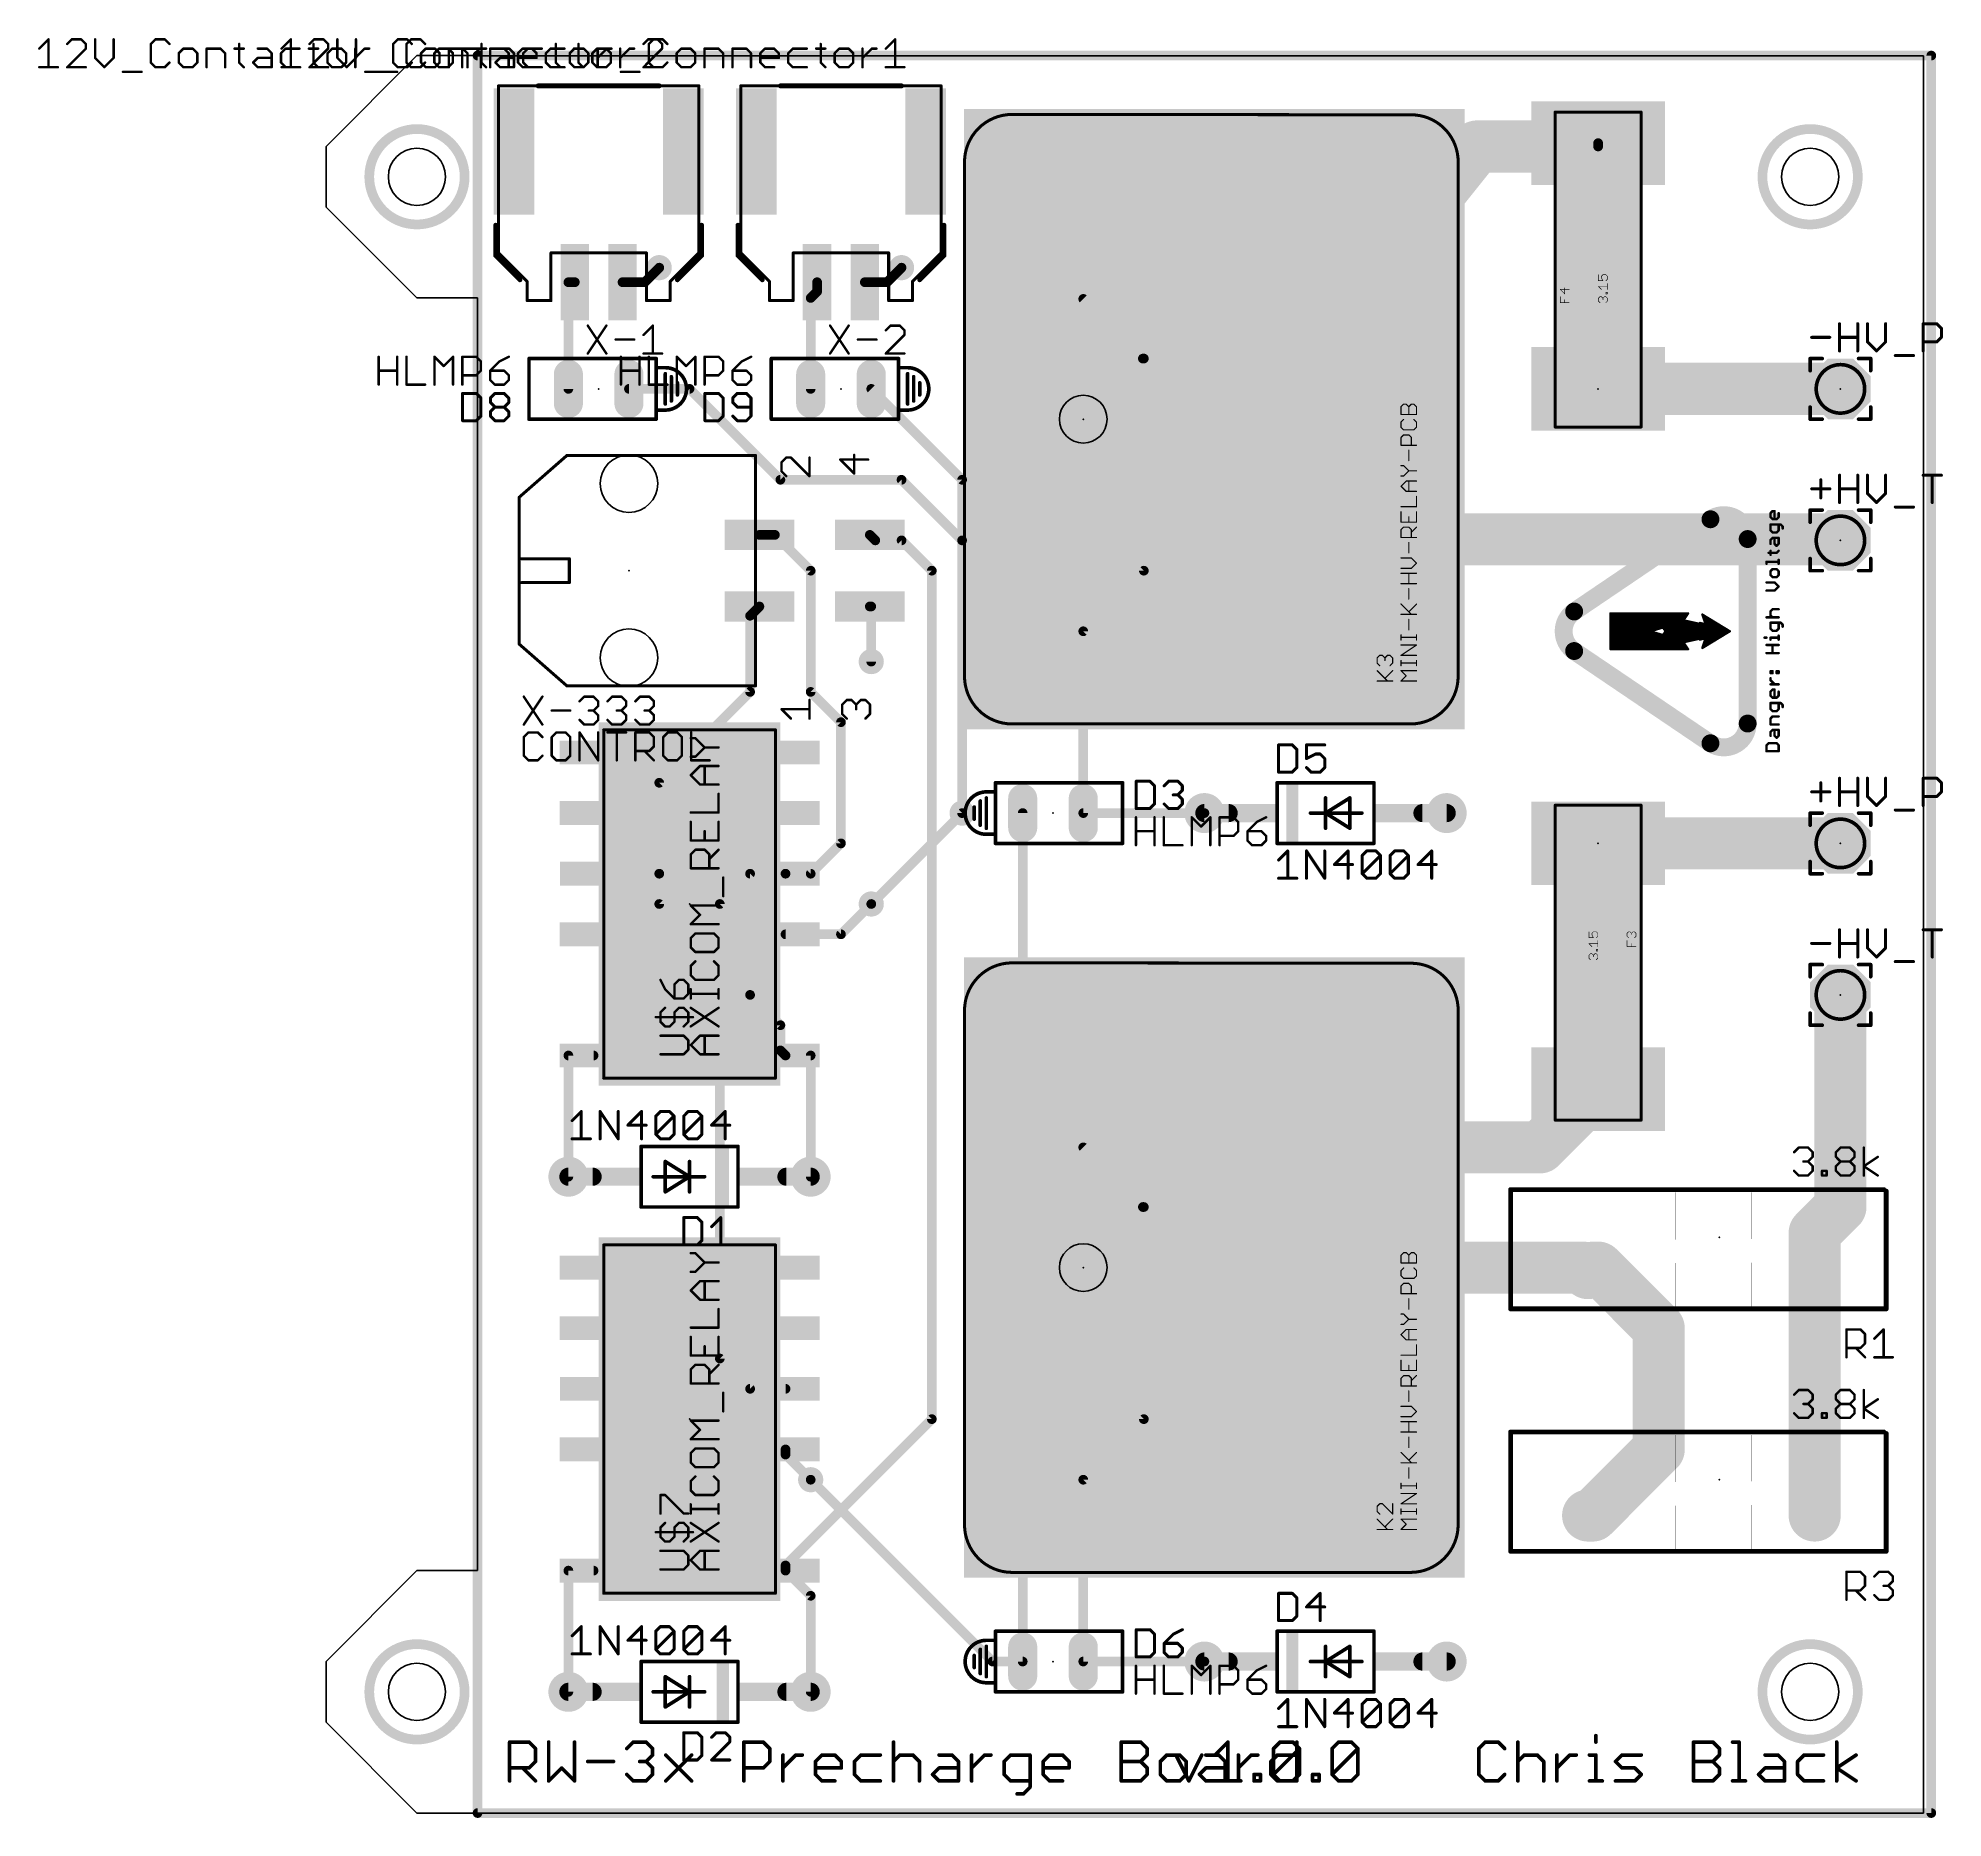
# Model space of a CAD drawing. Extents: x 8.2 to 88.1, y 6.1 to 80.7.
import ezdxf

# ---------------------------------------------------------------- set-up
doc = ezdxf.new("R2010")
doc.units = 0
for name, color, linetype in [('1', 22, 'CONTINUOUS'), ('16', 175, 'CONTINUOUS'), ('17', 82, 'CONTINUOUS'), ('18', 82, 'CONTINUOUS'), ('20', 7, 'CONTINUOUS'), ('21', 253, 'CONTINUOUS'), ('22', 253, 'CONTINUOUS'), ('23', 7, 'CONTINUOUS'), ('24', 7, 'CONTINUOUS'), ('25', 253, 'CONTINUOUS'), ('27', 253, 'CONTINUOUS'), ('39', 22, 'CONTINUOUS'), ('51', 253, 'CONTINUOUS')]:
    doc.layers.add(name, color=color, linetype=linetype)

# ---------------------------------------------------------------- blocks, each defined once
blk = doc.blocks.new('OCTAGONP')
at = {"const_width": 0.5}
blk.add_lwpolyline([(-0.25, -0.1036), (-0.25, 0.1036), (-0.1036, 0.25), (0.1036, 0.25), (0.25, 0.1036), (0.25, -0.1036), (0.1036, -0.25), (-0.1036, -0.25), (-0.25, -0.1036), (-0.25, 0.1036)], dxfattribs=at)
blk = doc.blocks.new('RECT')
blk.add_solid([(-0.5, -0.5), (0.5, -0.5), (-0.5, 0.5), (0.5, 0.5)])
blk = doc.blocks.new('ROUNDP')
at = {"const_width": 0.5}
blk.add_lwpolyline([(0, -0.25, 1), (0, 0.25, 1), (0, -0.25)], format="xyb", dxfattribs=at)
blk = doc.blocks.new('LONGP100')
at = {"const_width": 1}
blk.add_lwpolyline([(-0.5, 0), (0.5, 0)], dxfattribs=at)
at = {"const_width": 0.5}
for points in [[(-0.5, 0.25, 1), (-0.5, -0.25)], [(0.5, -0.25, 1), (0.5, 0.25)]]:
    blk.add_lwpolyline(points, format="xyb", dxfattribs=at)
blk = doc.blocks.new('ROUNDV')
at = {"const_width": 0.5}
blk.add_lwpolyline([(0, -0.25, 1), (0, 0.25, 1), (0, -0.25)], format="xyb", dxfattribs=at)

msp = doc.modelspace()

# ---------------------------------------------------------------- linework, layer by layer
at = {"layer": '1'}
for points, const_width in [([(63.5, 69.85), (68.58, 76.2)], 2.1844), ([(68.58, 76.2), (73.66, 76.2)], 2.1844), ([(73.66, 76.2), (73.66, 76.34)], 0.4064), ([(33.68, 70.51), (34.29, 71.12)], 0.4064), ([(43.84, 70.51), (44.45, 71.12)], 0.4064), ([(30.48, 70.51), (30.75, 70.51)], 0.4064), ([(30.48, 66.04), (30.48, 70.51)], 0.4064), ([(32.75, 70.51), (33.68, 70.51)], 0.4064), ([(40.64, 69.85), (40.91, 70.12)], 0.4064), ([(40.91, 70.12), (40.91, 70.51)], 0.4064), ([(42.91, 70.51), (43.84, 70.51)], 0.4064), ([(60.97, 69.81), (63.5, 69.85)], 2.1844), ([(40.64, 66.04), (40.64, 69.85)], 0.4064), ([(54.57, 67.31), (52.07, 69.81)], 0.4064), ([(54.61, 67.31), (54.57, 67.31)], 0.4064), ([(54.61, 58.42), (54.61, 67.31)], 0.4064), ([(73.66, 66.04), (83.82, 66.04)], 2.1844), ([(35.56, 66.04), (33.02, 66.04)], 0.4064), ([(39.37, 62.23), (35.56, 66.04)], 0.4064), ([(46.99, 62.23), (43.18, 66.04)], 0.4064), ([(44.45, 62.23), (39.37, 62.23)], 0.4064), ([(46.99, 59.69), (44.45, 62.23)], 0.4064), ([(46.99, 59.69), (46.99, 62.23)], 0.4064), ([(60.97, 59.73), (83.78, 59.73)], 2.1844), ([(83.78, 59.73), (83.82, 59.69)], 2.1844), ([(39.14, 59.92), (38.49, 59.92)], 0.4064), ([(40.64, 58.42), (39.14, 59.92)], 0.4064), ([(43.35, 59.69), (43.12, 59.92)], 0.4064), ([(44.45, 59.69), (43.35, 59.69)], 0.4064), ([(45.72, 58.42), (44.45, 59.69)], 0.4064), ([(46.99, 48.26), (46.99, 59.69)], 0.4064), ([(40.64, 53.34), (40.64, 58.42)], 0.4064), ([(45.72, 22.86), (45.72, 58.42)], 0.4064), ([(52.07, 55.88), (54.61, 58.42)], 0.4064), ([(38.1, 56.53), (38.49, 56.92)], 0.4064), ([(38.1, 53.34), (38.1, 56.53)], 0.4064), ([(43.12, 56.92), (43.18, 56.92)], 0.4064), ([(43.18, 56.92), (43.18, 54.61)], 0.4064), ([(52.07, 48.26), (52.07, 55.88)], 0.4064), ([(34.29, 49.53), (38.1, 53.34)], 0.4064), ([(41.91, 52.07), (40.64, 53.34)], 0.4064), ([(41.91, 46.99), (41.91, 52.07)], 0.4064), ([(34.29, 45.72), (34.29, 49.53)], 0.4064), ([(49.53, 12.7), (49.53, 48.26)], 0.4064), ([(52.07, 48.26), (57.15, 48.26)], 0.4064), ([(73.66, 46.99), (83.82, 46.99)], 2.1844), ([(40.64, 45.72), (41.91, 46.99)], 0.4064), ([(36.83, 44.45), (38.1, 45.72)], 0.4064), ([(38.1, 45.72), (39.585, 45.72)], 0.4064), ([(39.585, 45.72), (40.64, 45.72)], 0.4064), ([(36.83, 25.4), (36.83, 44.45)], 0.4064), ([(41.91, 43.18), (43.18, 44.45)], 0.4064), ([(39.585, 43.18), (41.91, 43.18)], 0.4064), ([(83.82, 31.75), (83.82, 40.64)], 2.1844), ([(39.37, 39.37), (38.1, 40.64)], 0.4064), ([(39.37, 38.315), (39.37, 39.37)], 0.4064), ([(39.585, 38.1), (39.37, 38.315)], 0.4064), ([(30.48, 33.02), (30.48, 38.1)], 0.4064), ([(30.48, 38.1), (31.535, 38.1)], 0.4064), ([(40.64, 38.1), (39.585, 38.1)], 0.4064), ([(40.64, 33.02), (40.64, 38.1)], 0.4064), ([(71.22, 34.25), (73.66, 36.69)], 2.1844), ([(60.97, 34.25), (71.22, 34.25)], 2.1844), ([(54.57, 31.75), (52.07, 34.25)], 0.4064), ([(82.74, 30.67), (83.82, 31.75)], 2.1844), ([(54.61, 31.75), (54.57, 31.75)], 0.4064), ([(54.61, 22.86), (54.61, 31.75)], 0.4064), ([(82.74, 28.98), (82.74, 30.67)], 2.1844), ([(60.97, 26.68), (63.5, 29.21)], 2.1844), ([(63.5, 29.21), (73.01, 29.21)], 2.1844), ([(73.01, 29.21), (73.24, 28.98)], 2.1844), ([(73.24, 28.98), (73.47, 29.21)], 2.1844), ([(73.47, 29.21), (73.66, 29.21)], 2.1844), ([(73.66, 29.21), (76.2, 26.67)], 2.1844), ([(82.74, 18.82), (82.74, 28.98)], 2.1844), ([(60.97, 24.17), (60.97, 26.68)], 2.1844), ([(76.2, 26.67), (76.2, 21.59)], 2.1844), ([(38.1, 24.13), (36.83, 25.4)], 0.4064), ([(39.585, 24.13), (38.1, 24.13)], 0.4064), ([(39.585, 16.725), (45.72, 22.86)], 0.4064), ([(52.07, 20.32), (54.61, 22.86)], 0.4064), ([(76.2, 21.59), (73.43, 18.82)], 2.1844), ([(39.585, 21.59), (39.585, 21.375)], 0.4064), ([(39.585, 21.375), (40.64, 20.32)], 0.4064), ([(52.07, 12.7), (52.07, 20.32)], 0.4064), ([(73.43, 18.82), (73.24, 18.82)], 2.1844), ([(39.585, 16.51), (39.585, 16.725)], 0.4064), ([(30.48, 11.43), (30.48, 16.51)], 0.4064), ([(30.48, 16.51), (31.535, 16.51)], 0.4064), ([(40.64, 15.455), (39.585, 16.51)], 0.4064), ([(40.64, 11.43), (40.64, 15.455)], 0.4064), ([(52.07, 12.7), (57.15, 12.7)], 0.4064)]:
    msp.add_lwpolyline(points, dxfattribs=dict(at, const_width=const_width))
for points, const_width in [([(68.58, 76.7461, 1), (68.58, 75.6539)], 1.0922), ([(69.0064, 75.8589, 1), (68.1536, 76.5411)], 1.0922), ([(73.66, 75.6539, 1), (73.66, 76.7461)], 1.0922), ([(73.7616, 76.34, 1), (73.5584, 76.34)], 0.2032), ([(73.5584, 76.2, 1), (73.7616, 76.2)], 0.2032), ([(34.3618, 71.0482, 1), (34.2182, 71.1918)], 0.2032), ([(44.5218, 71.0482, 1), (44.3782, 71.1918)], 0.2032), ([(30.48, 70.6116, 1), (30.48, 70.4084)], 0.2032), ([(30.5816, 70.51, 1), (30.3784, 70.51)], 0.2032), ([(30.75, 70.4084, 1), (30.75, 70.6116)], 0.2032), ([(32.75, 70.6116, 1), (32.75, 70.4084)], 0.2032), ([(33.6082, 70.5818, 1), (33.7518, 70.4382)], 0.2032), ([(33.68, 70.4084, 1), (33.68, 70.6116)], 0.2032), ([(41.0116, 70.51, 1), (40.8084, 70.51)], 0.2032), ([(40.9818, 70.0482, 1), (40.8382, 70.1918)], 0.2032), ([(42.91, 70.6116, 1), (42.91, 70.4084)], 0.2032), ([(43.7682, 70.5818, 1), (43.9118, 70.4382)], 0.2032), ([(43.84, 70.4084, 1), (43.84, 70.6116)], 0.2032), ([(60.9614, 70.356, 1), (60.9786, 69.264)], 1.0922), ([(63.0736, 70.1911, 1), (63.9264, 69.5089)], 1.0922), ([(63.5086, 69.304, 1), (63.4914, 70.396)], 1.0922), ([(40.7416, 69.85, 1), (40.5384, 69.85)], 0.2032), ([(40.5682, 69.9218, 1), (40.7118, 69.7782)], 0.2032), ([(40.8084, 70.12, 1), (41.0116, 70.12)], 0.2032), ([(52.1418, 69.8818, 1), (51.9982, 69.7382)], 0.2032), ([(54.57, 67.4116, 1), (54.57, 67.2084)], 0.2032), ([(54.4982, 67.2382, 1), (54.6418, 67.3818)], 0.2032), ([(54.7116, 67.31, 1), (54.5084, 67.31)], 0.2032), ([(54.61, 67.2084, 1), (54.61, 67.4116)], 0.2032), ([(73.66, 66.5861, 1), (73.66, 65.4939)], 1.0922), ([(83.82, 65.4939, 1), (83.82, 66.5861)], 1.0922), ([(30.3784, 66.04, 1), (30.5816, 66.04)], 0.2032), ([(33.02, 66.1416, 1), (33.02, 65.9384)], 0.2032), ([(35.6318, 66.1118, 1), (35.4882, 65.9682)], 0.2032), ([(35.56, 65.9384, 1), (35.56, 66.1416)], 0.2032), ([(40.5384, 66.04, 1), (40.7416, 66.04)], 0.2032), ([(43.2518, 66.1118, 1), (43.1082, 65.9682)], 0.2032), ([(39.37, 62.3316, 1), (39.37, 62.1284)], 0.2032), ([(39.2982, 62.1582, 1), (39.4418, 62.3018)], 0.2032), ([(44.5218, 62.3018, 1), (44.3782, 62.1582)], 0.2032), ([(44.45, 62.1284, 1), (44.45, 62.3316)], 0.2032), ([(47.0916, 62.23, 1), (46.8884, 62.23)], 0.2032), ([(46.9182, 62.1582, 1), (47.0618, 62.3018)], 0.2032), ([(60.97, 60.2761, 1), (60.97, 59.1839)], 1.0922), ([(84.1662, 60.1162, 1), (83.3938, 59.3438)], 1.0922), ([(83.78, 59.1839, 1), (83.78, 60.2761)], 1.0922), ([(38.49, 60.0216, 1), (38.49, 59.8184)], 0.2032), ([(39.2118, 59.9918, 1), (39.0682, 59.8482)], 0.2032), ([(39.14, 59.8184, 1), (39.14, 60.0216)], 0.2032), ([(43.1918, 59.9918, 1), (43.0482, 59.8482)], 0.2032), ([(83.4338, 59.3038, 1), (84.2062, 60.0762)], 1.0922), ([(43.35, 59.7916, 1), (43.35, 59.5884)], 0.2032), ([(43.2782, 59.6182, 1), (43.4218, 59.7618)], 0.2032), ([(44.5218, 59.7618, 1), (44.3782, 59.6182)], 0.2032), ([(44.45, 59.5884, 1), (44.45, 59.7916)], 0.2032), ([(47.0916, 59.69, 1), (46.8884, 59.69)], 0.2032), ([(46.8884, 59.69, 1), (47.0916, 59.69)], 0.2032), ([(46.9182, 59.6182, 1), (47.0618, 59.7618)], 0.2032), ([(40.7416, 58.42, 1), (40.5384, 58.42)], 0.2032), ([(40.5682, 58.3482, 1), (40.7118, 58.4918)], 0.2032), ([(45.8216, 58.42, 1), (45.6184, 58.42)], 0.2032), ([(45.6482, 58.3482, 1), (45.7918, 58.4918)], 0.2032), ([(54.5084, 58.42, 1), (54.7116, 58.42)], 0.2032), ([(54.6818, 58.3482, 1), (54.5382, 58.4918)], 0.2032), ([(38.2016, 56.53, 1), (37.9984, 56.53)], 0.2032), ([(38.5618, 56.8482, 1), (38.4182, 56.9918)], 0.2032), ([(43.12, 57.0216, 1), (43.12, 56.8184)], 0.2032), ([(43.2816, 56.92, 1), (43.0784, 56.92)], 0.2032), ([(43.18, 56.8184, 1), (43.18, 57.0216)], 0.2032), ([(38.0282, 56.6018, 1), (38.1718, 56.4582)], 0.2032), ([(52.1716, 55.88, 1), (51.9684, 55.88)], 0.2032), ([(51.9982, 55.9518, 1), (52.1418, 55.8082)], 0.2032), ([(43.0784, 54.61, 1), (43.2816, 54.61)], 0.2032), ([(38.1718, 53.2682, 1), (38.0282, 53.4118)], 0.2032), ([(40.7118, 53.4118, 1), (40.5682, 53.2682)], 0.2032), ([(37.9984, 53.34, 1), (38.2016, 53.34)], 0.2032), ([(40.5384, 53.34, 1), (40.7416, 53.34)], 0.2032), ([(42.0116, 52.07, 1), (41.8084, 52.07)], 0.2032), ([(41.8382, 51.9982, 1), (41.9818, 52.1418)], 0.2032), ([(34.3916, 49.53, 1), (34.1884, 49.53)], 0.2032), ([(34.2182, 49.6018, 1), (34.3618, 49.4582)], 0.2032), ([(46.8884, 48.26, 1), (47.0916, 48.26)], 0.2032), ([(49.6316, 48.26, 1), (49.4284, 48.26)], 0.2032), ([(52.07, 48.3616, 1), (52.07, 48.1584)], 0.2032), ([(51.9684, 48.26, 1), (52.1716, 48.26)], 0.2032), ([(57.15, 48.1584, 1), (57.15, 48.3616)], 0.2032), ([(73.66, 47.5361, 1), (73.66, 46.4439)], 1.0922), ([(83.82, 46.4439, 1), (83.82, 47.5361)], 1.0922), ([(41.9818, 46.9182, 1), (41.8382, 47.0618)], 0.2032), ([(41.8084, 46.99, 1), (42.0116, 46.99)], 0.2032), ([(34.1884, 45.72, 1), (34.3916, 45.72)], 0.2032), ([(38.1, 45.8216, 1), (38.1, 45.6184)], 0.2032), ([(38.1718, 45.6482, 1), (38.0282, 45.7918)], 0.2032), ([(39.585, 45.8216, 1), (39.585, 45.6184)], 0.2032), ([(39.585, 45.6184, 1), (39.585, 45.8216)], 0.2032), ([(40.5682, 45.7918, 1), (40.7118, 45.6482)], 0.2032), ([(40.64, 45.6184, 1), (40.64, 45.8216)], 0.2032), ([(36.9316, 44.45, 1), (36.7284, 44.45)], 0.2032), ([(36.7582, 44.5218, 1), (36.9018, 44.3782)], 0.2032), ([(43.2518, 44.3782, 1), (43.1082, 44.5218)], 0.2032), ([(39.585, 43.2816, 1), (39.585, 43.0784)], 0.2032), ([(41.8382, 43.2518, 1), (41.9818, 43.1082)], 0.2032), ([(41.91, 43.0784, 1), (41.91, 43.2816)], 0.2032), ([(84.3661, 40.64, 1), (83.2739, 40.64)], 1.0922), ([(38.1718, 40.7118, 1), (38.0282, 40.5682)], 0.2032), ([(39.4716, 39.37, 1), (39.2684, 39.37)], 0.2032), ([(39.2982, 39.2982, 1), (39.4418, 39.4418)], 0.2032), ([(39.2684, 38.315, 1), (39.4716, 38.315)], 0.2032), ([(39.4418, 38.3868, 1), (39.2982, 38.2432)], 0.2032), ([(30.5816, 38.1, 1), (30.3784, 38.1)], 0.2032), ([(30.48, 38.2016, 1), (30.48, 37.9984)], 0.2032), ([(31.535, 37.9984, 1), (31.535, 38.2016)], 0.2032), ([(39.585, 38.2016, 1), (39.585, 37.9984)], 0.2032), ([(39.5132, 38.0282, 1), (39.6568, 38.1718)], 0.2032), ([(40.7416, 38.1, 1), (40.5384, 38.1)], 0.2032), ([(40.64, 37.9984, 1), (40.64, 38.2016)], 0.2032), ([(74.0462, 36.3038, 1), (73.2738, 37.0762)], 1.0922), ([(60.97, 34.7961, 1), (60.97, 33.7039)], 1.0922), ([(70.8338, 34.6362, 1), (71.6062, 33.8638)], 1.0922), ([(71.22, 33.7039, 1), (71.22, 34.7961)], 1.0922), ([(52.1418, 34.3218, 1), (51.9982, 34.1782)], 0.2032), ([(30.3784, 33.02, 1), (30.5816, 33.02)], 0.2032), ([(40.5384, 33.02, 1), (40.7416, 33.02)], 0.2032), ([(84.2062, 31.3638, 1), (83.4338, 32.1362)], 1.0922), ([(54.57, 31.8516, 1), (54.57, 31.6484)], 0.2032), ([(54.7116, 31.75, 1), (54.5084, 31.75)], 0.2032), ([(54.61, 31.6484, 1), (54.61, 31.8516)], 0.2032), ([(83.2739, 31.75, 1), (84.3661, 31.75)], 1.0922), ([(54.4982, 31.6782, 1), (54.6418, 31.8218)], 0.2032), ([(82.3538, 31.0562, 1), (83.1262, 30.2838)], 1.0922), ([(83.2861, 30.67, 1), (82.1939, 30.67)], 1.0922), ([(63.5, 29.7561, 1), (63.5, 28.6639)], 1.0922), ([(63.8862, 28.8238, 1), (63.1138, 29.5962)], 1.0922), ([(73.3962, 29.5962, 1), (72.6238, 28.8238)], 1.0922), ([(72.8538, 29.3662, 1), (73.6262, 28.5938)], 1.0922), ([(72.8538, 28.5938, 1), (73.6262, 29.3662)], 1.0922), ([(73.47, 29.7561, 1), (73.47, 28.6639)], 1.0922), ([(73.01, 28.6639, 1), (73.01, 29.7561)], 1.0922), ([(73.8562, 28.8238, 1), (73.0838, 29.5962)], 1.0922), ([(74.0462, 29.5962, 1), (73.2738, 28.8238)], 1.0922), ([(73.66, 28.6639, 1), (73.66, 29.7561)], 1.0922), ([(83.2861, 28.98, 1), (82.1939, 28.98)], 1.0922), ([(82.1939, 28.98, 1), (83.2861, 28.98)], 1.0922), ([(60.5838, 27.0662, 1), (61.3562, 26.2938)], 1.0922), ([(61.5161, 26.68, 1), (60.4239, 26.68)], 1.0922), ([(76.7461, 26.67, 1), (75.6539, 26.67)], 1.0922), ([(75.8138, 26.2838, 1), (76.5862, 27.0562)], 1.0922), ([(36.9018, 25.4718, 1), (36.7582, 25.3282)], 0.2032), ([(36.7284, 25.4, 1), (36.9316, 25.4)], 0.2032), ([(38.1, 24.2316, 1), (38.1, 24.0284)], 0.2032), ([(38.0282, 24.0582, 1), (38.1718, 24.2018)], 0.2032), ([(39.585, 24.0284, 1), (39.585, 24.2316)], 0.2032), ([(60.4239, 24.17, 1), (61.5161, 24.17)], 1.0922), ([(45.6184, 22.86, 1), (45.8216, 22.86)], 0.2032), ([(45.7918, 22.7882, 1), (45.6482, 22.9318)], 0.2032), ([(54.5084, 22.86, 1), (54.7116, 22.86)], 0.2032), ([(54.6818, 22.7882, 1), (54.5382, 22.9318)], 0.2032), ([(76.5862, 21.2038, 1), (75.8138, 21.9762)], 1.0922), ([(39.6866, 21.59, 1), (39.4834, 21.59)], 0.2032), ([(39.6568, 21.4468, 1), (39.5132, 21.3032)], 0.2032), ([(75.6539, 21.59, 1), (76.7461, 21.59)], 1.0922), ([(39.4834, 21.375, 1), (39.6866, 21.375)], 0.2032), ([(40.5682, 20.2482, 1), (40.7118, 20.3918)], 0.2032), ([(52.1716, 20.32, 1), (51.9684, 20.32)], 0.2032), ([(51.9982, 20.3918, 1), (52.1418, 20.2482)], 0.2032), ([(73.24, 19.3661, 1), (73.24, 18.2739)], 1.0922), ([(73.0438, 19.2062, 1), (73.8162, 18.4338)], 1.0922), ([(73.43, 18.2739, 1), (73.43, 19.3661)], 1.0922), ([(82.1939, 18.82, 1), (83.2861, 18.82)], 1.0922), ([(39.6866, 16.725, 1), (39.4834, 16.725)], 0.2032), ([(39.5132, 16.7968, 1), (39.6568, 16.6532)], 0.2032), ([(30.5816, 16.51, 1), (30.3784, 16.51)], 0.2032), ([(30.48, 16.6116, 1), (30.48, 16.4084)], 0.2032), ([(31.535, 16.4084, 1), (31.535, 16.6116)], 0.2032), ([(39.4834, 16.51, 1), (39.6866, 16.51)], 0.2032), ([(39.6568, 16.5818, 1), (39.5132, 16.4382)], 0.2032), ([(40.7416, 15.455, 1), (40.5384, 15.455)], 0.2032), ([(40.5682, 15.3832, 1), (40.7118, 15.5268)], 0.2032), ([(49.4284, 12.7, 1), (49.6316, 12.7)], 0.2032), ([(52.07, 12.8016, 1), (52.07, 12.5984)], 0.2032), ([(51.9684, 12.7, 1), (52.1716, 12.7)], 0.2032), ([(57.15, 12.5984, 1), (57.15, 12.8016)], 0.2032), ([(30.3784, 11.43, 1), (30.5816, 11.43)], 0.2032), ([(40.5384, 11.43, 1), (40.7416, 11.43)], 0.2032)]:
    msp.add_lwpolyline(points, format="xyb", dxfattribs=dict(at, const_width=const_width))
at = {"layer": '16', "const_width": 0.4064}
for points in [[(26.67, 80.01), (87.63, 80.01)], [(26.67, 6.35), (26.67, 80.01)], [(87.63, 80.01), (87.63, 6.35)], [(43.18, 44.45), (46.99, 48.26)], [(34.29, 44.45), (34.29, 45.72)], [(38.1, 40.64), (34.29, 44.45)], [(40.64, 20.32), (48.26, 12.7)], [(48.26, 12.7), (49.53, 12.7)], [(87.63, 6.35), (26.67, 6.35)]]:
    msp.add_lwpolyline(points, dxfattribs=at)
at = {"layer": '16', "const_width": 0.2032}
for points in [[(26.67, 80.1116, 1), (26.67, 79.9084)], [(26.7716, 80.01, 1), (26.5684, 80.01)], [(87.7316, 80.01, 1), (87.5284, 80.01)], [(87.63, 79.9084, 1), (87.63, 80.1116)], [(47.0618, 48.1882, 1), (46.9182, 48.3318)], [(34.3916, 45.72, 1), (34.1884, 45.72)], [(34.1884, 44.45, 1), (34.3916, 44.45)], [(34.3618, 44.5218, 1), (34.2182, 44.3782)], [(43.1082, 44.5218, 1), (43.2518, 44.3782)], [(38.0282, 40.5682, 1), (38.1718, 40.7118)], [(40.7118, 20.3918, 1), (40.5682, 20.2482)], [(48.26, 12.8016, 1), (48.26, 12.5984)], [(48.1882, 12.6282, 1), (48.3318, 12.7718)], [(49.53, 12.5984, 1), (49.53, 12.8016)], [(26.67, 6.4516, 1), (26.67, 6.2484)], [(26.5684, 6.35, 1), (26.7716, 6.35)], [(87.5284, 6.35, 1), (87.7316, 6.35)], [(87.63, 6.2484, 1), (87.63, 6.4516)]]:
    msp.add_lwpolyline(points, format="xyb", dxfattribs=at)
at = {"layer": '20'}
for p, q in [((20.32, 76.2), (24.13, 80.01)), ((24.13, 80.01), (26.67, 80.01)), ((87.3, 80), (26.67, 80)), ((87.3, 6.35), (87.3, 80)), ((20.32, 73.66), (20.32, 76.2)), ((24.13, 69.85), (20.32, 73.66)), ((26.67, 69.85), (24.13, 69.85)), ((26.67, 16.51), (26.67, 69.85)), ((20.32, 12.7), (24.13, 16.51)), ((24.13, 16.51), (26.67, 16.51)), ((20.32, 10.16), (20.32, 12.7)), ((24.13, 6.35), (20.32, 10.16)), ((24.13, 6.35), (87.3, 6.35))]:
    msp.add_line(p, q, dxfattribs=at)
for centre, radius in [((24.13, 74.93), 1.2), ((82.55, 74.93), 1.2), ((52.07, 64.77), 1), ((33.02, 62.07), 1.2065), ((33.02, 54.77), 1.2065), ((52.07, 29.21), 1), ((24.13, 11.43), 1.2), ((82.55, 11.43), 1.2)]:
    msp.add_circle(centre, radius, dxfattribs=at)
at = {"layer": '21'}
for points, const_width in [([(34.29, 78.74), (29.21, 78.74)], 0.2032), ([(44.45, 78.74), (39.37, 78.74)], 0.2032), ([(27.432, 72.898), (27.432, 71.628)], 0.2032), ([(36.068, 72.898), (36.068, 71.628)], 0.2032), ([(37.592, 72.898), (37.592, 71.628)], 0.2032), ([(46.228, 72.898), (46.228, 71.628)], 0.2032), ([(27.432, 71.628), (28.448, 70.612)], 0.2032), ([(36.068, 71.628), (35.052, 70.612)], 0.2032), ([(37.592, 71.628), (38.608, 70.612)], 0.2032), ([(46.228, 71.628), (45.212, 70.612)], 0.2032), ([(34.163, 67.31), (28.829, 67.31)], 0.1524), ([(28.829, 64.77), (28.829, 67.31)], 0.1524), ([(34.163, 67.31), (34.163, 66.929)], 0.1524), ([(44.323, 67.31), (38.989, 67.31)], 0.1524), ([(38.989, 64.77), (38.989, 67.31)], 0.1524), ([(44.323, 67.31), (44.323, 66.929)], 0.1524), ([(82.55, 67.31), (83.058, 67.31)], 0.1524), ([(82.55, 67.31), (82.55, 66.802)], 0.1524), ([(85.09, 67.31), (84.582, 67.31)], 0.1524), ([(85.09, 67.31), (85.09, 66.802)], 0.1524), ([(34.544, 66.929), (34.163, 66.929)], 0.1524), ([(34.163, 66.929), (34.163, 65.151)], 0.1524), ([(34.544, 65.405), (34.544, 66.675)], 0.1524), ([(34.798, 65.532), (34.798, 66.548)], 0.1524), ([(35.052, 65.786), (35.052, 66.294)], 0.1524), ([(44.704, 66.929), (44.323, 66.929)], 0.1524), ([(44.323, 66.929), (44.323, 65.151)], 0.1524), ([(44.704, 65.405), (44.704, 66.675)], 0.1524), ([(44.958, 65.532), (44.958, 66.548)], 0.1524), ([(45.212, 65.786), (45.212, 66.294)], 0.1524), ([(28.829, 64.77), (34.163, 64.77)], 0.1524), ([(34.544, 65.151), (34.163, 65.151)], 0.1524), ([(34.163, 65.151), (34.163, 64.77)], 0.1524), ([(38.989, 64.77), (44.323, 64.77)], 0.1524), ([(44.704, 65.151), (44.323, 65.151)], 0.1524), ([(44.323, 65.151), (44.323, 64.77)], 0.1524), ([(82.55, 64.77), (82.55, 65.278)], 0.1524), ([(82.55, 64.77), (83.058, 64.77)], 0.1524), ([(84.582, 64.77), (85.09, 64.77)], 0.1524), ([(85.09, 64.77), (85.09, 65.278)], 0.1524), ([(78.3697, 60.5745), (72.6544, 56.7083)], 0.75), ([(82.55, 60.96), (83.058, 60.96)], 0.1524), ([(82.55, 60.96), (82.55, 60.452)], 0.1524), ([(85.09, 60.96), (84.582, 60.96)], 0.1524), ([(85.09, 60.96), (85.09, 60.452)], 0.1524), ([(79.93, 52.0138), (79.93, 59.7462)], 0.75), ([(82.55, 58.42), (82.55, 58.928)], 0.1524), ([(82.55, 58.42), (83.058, 58.42)], 0.1524), ([(84.582, 58.42), (85.09, 58.42)], 0.1524), ([(85.09, 58.42), (85.09, 58.928)], 0.1524), ([(74.18, 55.13), (74.18, 56.38)], 0.1), ([(74.18, 56.38), (76.68, 55.63)], 0.1), ([(74.23, 55.13), (74.23, 56.365)], 0.1), ([(74.33, 55.13), (74.33, 56.335)], 0.1), ([(74.43, 55.13), (74.43, 56.305)], 0.1), ([(74.53, 55.13), (74.53, 56.275)], 0.1), ([(74.63, 55.13), (74.63, 56.245)], 0.1), ([(74.73, 55.13), (74.73, 56.215)], 0.1), ([(74.83, 55.13), (74.83, 56.185)], 0.1), ([(74.93, 55.13), (74.93, 56.155)], 0.1), ([(75.03, 55.13), (75.03, 56.125)], 0.1), ([(75.13, 55.13), (75.13, 56.095)], 0.1), ([(75.23, 55.13), (75.23, 56.065)], 0.1), ([(75.33, 55.13), (75.33, 56.035)], 0.1), ([(75.43, 55.13), (75.43, 56.005)], 0.1), ([(75.53, 55.13), (75.53, 55.975)], 0.1), ([(75.63, 55.13), (75.63, 55.945)], 0.1), ([(75.73, 55.13), (75.73, 55.915)], 0.1), ([(75.83, 55.13), (75.83, 55.885)], 0.1), ([(76.68, 55.63), (75.93, 56.63)], 0.1), ([(75.93, 56.63), (78.18, 56.13)], 0.1), ([(76.03, 56.4966), (76.03, 56.6078)], 0.1), ([(76.13, 56.3633), (76.13, 56.5856)], 0.1), ([(76.23, 56.23), (76.23, 56.5634)], 0.1), ([(76.33, 56.0966), (76.33, 56.5412)], 0.1), ([(76.43, 55.9633), (76.43, 56.5189)], 0.1), ([(76.53, 55.83), (76.53, 56.4967)], 0.1), ([(76.63, 55.6966), (76.63, 56.4745)], 0.1), ([(76.73, 55.13), (76.73, 56.4523)], 0.1), ([(76.83, 55.13), (76.83, 56.43)], 0.1), ([(76.93, 55.13), (76.93, 56.4078)], 0.1), ([(78.18, 55.88), (76.93, 55.88)], 0.1), ([(76.93, 55.88), (77.43, 55.13)], 0.1), ([(77.03, 55.88), (77.03, 56.3856)], 0.1), ([(77.13, 55.88), (77.13, 56.3634)], 0.1), ([(77.23, 55.88), (77.23, 56.3412)], 0.1), ([(77.33, 55.88), (77.33, 56.3189)], 0.1), ([(77.43, 55.88), (77.43, 56.2967)], 0.1), ([(77.53, 55.88), (77.53, 56.2745)], 0.1), ([(77.63, 55.88), (77.63, 56.2523)], 0.1), ([(77.73, 55.88), (77.73, 56.23)], 0.1), ([(77.83, 55.88), (77.83, 56.2078)], 0.1), ([(77.93, 55.88), (77.93, 56.1856)], 0.1), ([(79.18, 55.88), (77.93, 55.53)], 0.1), ([(77.93, 55.53), (78.18, 55.88)], 0.1), ([(78.18, 56.13), (78.03, 56.58)], 0.1), ([(78.03, 56.58), (79.18, 55.88)], 0.1), ([(78.03, 55.88), (78.03, 56.1634)], 0.1), ([(78.13, 56.28), (78.13, 56.5192)], 0.1), ([(78.13, 55.88), (78.13, 56.1412)], 0.1), ([(78.23, 55.614), (78.23, 56.4583)], 0.1), ([(78.33, 55.642), (78.33, 56.3974)], 0.1), ([(78.43, 55.67), (78.43, 56.3366)], 0.1), ([(78.53, 55.698), (78.53, 56.2757)], 0.1), ([(78.63, 55.726), (78.63, 56.2148)], 0.1), ([(78.73, 55.754), (78.73, 56.154)], 0.1), ([(78.83, 55.782), (78.83, 56.0931)], 0.1), ([(78.93, 55.81), (78.93, 56.0322)], 0.1), ([(79.03, 55.838), (79.03, 55.9714)], 0.1), ([(79.13, 55.866), (79.13, 55.9105)], 0.1), ([(72.6544, 55.0517), (78.3697, 51.1855)], 0.75), ([(77.43, 55.13), (74.18, 55.13)], 0.1), ([(75.93, 55.13), (75.93, 55.855)], 0.1), ([(76.03, 55.13), (76.03, 55.825)], 0.1), ([(76.13, 55.13), (76.13, 55.795)], 0.1), ([(76.23, 55.13), (76.23, 55.765)], 0.1), ([(76.33, 55.13), (76.33, 55.735)], 0.1), ([(76.43, 55.13), (76.43, 55.705)], 0.1), ([(76.53, 55.13), (76.53, 55.675)], 0.1), ([(76.63, 55.13), (76.63, 55.645)], 0.1), ([(77.03, 55.13), (77.03, 55.73)], 0.1), ([(77.13, 55.13), (77.13, 55.58)], 0.1), ([(77.23, 55.13), (77.23, 55.43)], 0.1), ([(77.33, 55.13), (77.33, 55.28)], 0.1), ([(78.03, 55.558), (78.03, 55.67)], 0.1), ([(78.13, 55.586), (78.13, 55.81)], 0.1), ([(53.721, 49.53), (48.387, 49.53)], 0.1524), ([(48.387, 49.149), (48.387, 49.53)], 0.1524), ([(53.721, 49.53), (53.721, 46.99)], 0.1524), ([(60.198, 49.53), (64.262, 49.53)], 0.1524), ([(60.198, 49.53), (60.198, 46.99)], 0.1524), ([(64.262, 46.99), (64.262, 49.53)], 0.1524), ([(47.752, 48.768), (47.752, 47.752)], 0.1524), ([(48.006, 49.149), (48.387, 49.149)], 0.1524), ([(48.006, 48.895), (48.006, 47.625)], 0.1524), ([(48.387, 47.371), (48.387, 49.149)], 0.1524), ([(62.23, 48.26), (63.246, 48.895)], 0.1524), ([(62.23, 48.895), (62.23, 48.26)], 0.1524), ([(63.246, 48.895), (63.246, 47.625)], 0.1524), ([(47.498, 48.514), (47.498, 48.006)], 0.1524), ([(61.595, 48.26), (62.23, 48.26)], 0.1524), ([(63.246, 47.625), (62.23, 48.26)], 0.1524), ([(62.23, 48.26), (63.754, 48.26)], 0.1524), ([(62.23, 48.26), (62.23, 47.625)], 0.1524), ([(82.55, 48.26), (83.058, 48.26)], 0.1524), ([(82.55, 48.26), (82.55, 47.752)], 0.1524), ([(85.09, 48.26), (84.582, 48.26)], 0.1524), ([(85.09, 48.26), (85.09, 47.752)], 0.1524), ([(48.006, 47.371), (48.387, 47.371)], 0.1524), ([(48.387, 46.99), (48.387, 47.371)], 0.1524), ([(48.387, 46.99), (53.721, 46.99)], 0.1524), ([(64.262, 46.99), (60.198, 46.99)], 0.1524), ([(82.55, 45.72), (82.55, 46.228)], 0.1524), ([(82.55, 45.72), (83.058, 45.72)], 0.1524), ([(84.582, 45.72), (85.09, 45.72)], 0.1524), ([(85.09, 45.72), (85.09, 46.228)], 0.1524), ([(82.55, 41.91), (83.058, 41.91)], 0.1524), ([(82.55, 41.91), (82.55, 41.402)], 0.1524), ([(85.09, 41.91), (84.582, 41.91)], 0.1524), ([(85.09, 41.91), (85.09, 41.402)], 0.1524), ([(82.55, 39.37), (82.55, 39.878)], 0.1524), ([(85.09, 39.37), (85.09, 39.878)], 0.1524), ([(82.55, 39.37), (83.058, 39.37)], 0.1524), ([(84.582, 39.37), (85.09, 39.37)], 0.1524), ([(33.528, 34.29), (37.592, 34.29)], 0.1524), ([(33.528, 34.29), (33.528, 31.75)], 0.1524), ([(37.592, 31.75), (37.592, 34.29)], 0.1524), ([(34.544, 32.385), (34.544, 33.655)], 0.1524), ([(34.544, 33.655), (35.56, 33.02)], 0.1524), ([(35.56, 33.02), (35.56, 33.655)], 0.1524), ([(35.56, 33.02), (34.036, 33.02)], 0.1524), ([(35.56, 33.02), (34.544, 32.385)], 0.1524), ([(36.195, 33.02), (35.56, 33.02)], 0.1524), ([(35.56, 32.385), (35.56, 33.02)], 0.1524), ([(69.99, 27.48), (69.99, 32.48)], 0.2032), ([(72.035, 32.48), (69.99, 32.48)], 0.2032), ([(76.89, 30.3925), (76.89, 32.355)], 0.01), ([(80.09, 30.4175), (80.09, 32.355)], 0.01), ([(85.74, 32.415), (85.74, 27.48)], 0.2032), ([(37.592, 31.75), (33.528, 31.75)], 0.1524), ([(76.89, 27.43), (76.89, 29.3925)], 0.01), ([(80.09, 27.48), (80.09, 29.4175)], 0.01), ([(80.09, 27.48), (69.99, 27.48)], 0.2032), ([(85.74, 27.48), (80.09, 27.48)], 0.2032), ([(69.99, 17.32), (69.99, 22.32)], 0.2032), ([(72.035, 22.32), (69.99, 22.32)], 0.2032), ([(76.89, 20.2325), (76.89, 22.195)], 0.01), ([(80.09, 20.2575), (80.09, 22.195)], 0.01), ([(85.74, 22.255), (85.74, 17.32)], 0.2032), ([(76.89, 17.27), (76.89, 19.2325)], 0.01), ([(80.09, 17.32), (80.09, 19.2575)], 0.01), ([(80.09, 17.32), (69.99, 17.32)], 0.2032), ([(85.74, 17.32), (80.09, 17.32)], 0.2032), ([(48.006, 13.589), (48.387, 13.589)], 0.1524), ([(53.721, 13.97), (48.387, 13.97)], 0.1524), ([(48.387, 13.589), (48.387, 13.97)], 0.1524), ([(48.387, 11.811), (48.387, 13.589)], 0.1524), ([(53.721, 13.97), (53.721, 11.43)], 0.1524), ([(60.198, 13.97), (64.262, 13.97)], 0.1524), ([(60.198, 13.97), (60.198, 11.43)], 0.1524), ([(64.262, 11.43), (64.262, 13.97)], 0.1524), ([(47.498, 12.954), (47.498, 12.446)], 0.1524), ([(47.752, 13.208), (47.752, 12.192)], 0.1524), ([(48.006, 13.335), (48.006, 12.065)], 0.1524), ([(62.23, 12.7), (63.246, 13.335)], 0.1524), ([(62.23, 13.335), (62.23, 12.7)], 0.1524), ([(63.246, 13.335), (63.246, 12.065)], 0.1524), ([(33.528, 12.7), (37.592, 12.7)], 0.1524), ([(33.528, 12.7), (33.528, 10.16)], 0.1524), ([(34.544, 10.795), (34.544, 12.065)], 0.1524), ([(34.544, 12.065), (35.56, 11.43)], 0.1524), ([(35.56, 11.43), (35.56, 12.065)], 0.1524), ([(37.592, 10.16), (37.592, 12.7)], 0.1524), ([(61.595, 12.7), (62.23, 12.7)], 0.1524), ([(63.246, 12.065), (62.23, 12.7)], 0.1524), ([(62.23, 12.7), (63.754, 12.7)], 0.1524), ([(62.23, 12.7), (62.23, 12.065)], 0.1524), ([(35.56, 11.43), (34.036, 11.43)], 0.1524), ([(35.56, 11.43), (34.544, 10.795)], 0.1524), ([(36.195, 11.43), (35.56, 11.43)], 0.1524), ([(35.56, 10.795), (35.56, 11.43)], 0.1524), ([(48.006, 11.811), (48.387, 11.811)], 0.1524), ([(48.387, 11.43), (48.387, 11.811)], 0.1524), ([(48.387, 11.43), (53.721, 11.43)], 0.1524), ([(64.262, 11.43), (60.198, 11.43)], 0.1524), ([(37.592, 10.16), (33.528, 10.16)], 0.1524)]:
    msp.add_lwpolyline(points, dxfattribs=dict(at, const_width=const_width))
for points, const_width in [([(29.21, 78.7908, 1), (29.21, 78.6892)], 0.1016), ([(34.29, 78.6892, 1), (34.29, 78.7908)], 0.1016), ([(39.37, 78.7908, 1), (39.37, 78.6892)], 0.1016), ([(44.45, 78.6892, 1), (44.45, 78.7908)], 0.1016), ([(24.13, 72.93, 1), (24.13, 76.93, 1), (24.13, 72.93)], 0.4064), ([(82.55, 72.93, 1), (82.55, 76.93, 1), (82.55, 72.93)], 0.4064), ([(27.4828, 72.898, 1), (27.3812, 72.898)], 0.1016), ([(36.1188, 72.898, 1), (36.0172, 72.898)], 0.1016), ([(37.6428, 72.898, 1), (37.5412, 72.898)], 0.1016), ([(46.2788, 72.898, 1), (46.1772, 72.898)], 0.1016), ([(27.4679, 71.6639, 1), (27.3961, 71.5921)], 0.1016), ([(27.3812, 71.628, 1), (27.4828, 71.628)], 0.1016), ([(36.0172, 71.628, 1), (36.1188, 71.628)], 0.1016), ([(36.1039, 71.5921, 1), (36.0321, 71.6639)], 0.1016), ([(37.6279, 71.6639, 1), (37.5561, 71.5921)], 0.1016), ([(37.5412, 71.628, 1), (37.6428, 71.628)], 0.1016), ([(46.1772, 71.628, 1), (46.2788, 71.628)], 0.1016), ([(46.2639, 71.5921, 1), (46.1921, 71.6639)], 0.1016), ([(28.4121, 70.5761, 1), (28.4839, 70.6479)], 0.1016), ([(35.0161, 70.6479, 1), (35.0879, 70.5761)], 0.1016), ([(38.5721, 70.5761, 1), (38.6439, 70.6479)], 0.1016), ([(45.1761, 70.6479, 1), (45.2479, 70.5761)], 0.1016), ([(28.829, 67.3481, 1), (28.829, 67.2719)], 0.0762), ([(28.8671, 67.31, 1), (28.7909, 67.31)], 0.0762), ([(34.2011, 67.31, 1), (34.1249, 67.31)], 0.0762), ([(34.163, 67.2719, 1), (34.163, 67.3481)], 0.0762), ([(38.989, 67.3481, 1), (38.989, 67.2719)], 0.0762), ([(39.0271, 67.31, 1), (38.9509, 67.31)], 0.0762), ([(44.3611, 67.31, 1), (44.2849, 67.31)], 0.0762), ([(44.323, 67.2719, 1), (44.323, 67.3481)], 0.0762), ([(82.55, 67.3481, 1), (82.55, 67.2719)], 0.0762), ([(82.5881, 67.31, 1), (82.5119, 67.31)], 0.0762), ([(83.058, 67.2719, 1), (83.058, 67.3481)], 0.0762), ([(84.582, 67.3481, 1), (84.582, 67.2719)], 0.0762), ([(85.1281, 67.31, 1), (85.0519, 67.31)], 0.0762), ([(85.09, 67.2719, 1), (85.09, 67.3481)], 0.0762), ([(34.163, 66.9671, 1), (34.163, 66.8909)], 0.0762), ([(34.2011, 66.929, 1), (34.1249, 66.929)], 0.0762), ([(34.1249, 66.929, 1), (34.2011, 66.929)], 0.0762), ([(34.544, 65.151, 1), (34.544, 66.929)], 0.1524), ([(34.544, 66.9671, 1), (34.544, 66.8909)], 0.0762), ([(34.5821, 66.675, 1), (34.5059, 66.675)], 0.0762), ([(34.544, 66.8909, 1), (34.544, 66.9671)], 0.0762), ([(34.8361, 66.548, 1), (34.7599, 66.548)], 0.0762), ([(35.0901, 66.294, 1), (35.0139, 66.294)], 0.0762), ([(44.323, 66.9671, 1), (44.323, 66.8909)], 0.0762), ([(44.3611, 66.929, 1), (44.2849, 66.929)], 0.0762), ([(44.2849, 66.929, 1), (44.3611, 66.929)], 0.0762), ([(44.704, 65.151, 1), (44.704, 66.929)], 0.1524), ([(44.704, 66.9671, 1), (44.704, 66.8909)], 0.0762), ([(44.7421, 66.675, 1), (44.6659, 66.675)], 0.0762), ([(44.704, 66.8909, 1), (44.704, 66.9671)], 0.0762), ([(44.9961, 66.548, 1), (44.9199, 66.548)], 0.0762), ([(45.2501, 66.294, 1), (45.1739, 66.294)], 0.0762), ([(82.5119, 66.802, 1), (82.5881, 66.802)], 0.0762), ([(85.0519, 66.802, 1), (85.1281, 66.802)], 0.0762), ([(34.7599, 65.532, 1), (34.8361, 65.532)], 0.0762), ([(35.0139, 65.786, 1), (35.0901, 65.786)], 0.0762), ([(44.9199, 65.532, 1), (44.9961, 65.532)], 0.0762), ([(45.1739, 65.786, 1), (45.2501, 65.786)], 0.0762), ([(28.829, 64.8081, 1), (28.829, 64.7319)], 0.0762), ([(28.7909, 64.77, 1), (28.8671, 64.77)], 0.0762), ([(34.163, 65.1891, 1), (34.163, 65.1129)], 0.0762), ([(34.2011, 65.151, 1), (34.1249, 65.151)], 0.0762), ([(34.1249, 65.151, 1), (34.2011, 65.151)], 0.0762), ([(34.1249, 64.77, 1), (34.2011, 64.77)], 0.0762), ([(34.163, 64.7319, 1), (34.163, 64.8081)], 0.0762), ([(34.5059, 65.405, 1), (34.5821, 65.405)], 0.0762), ([(34.544, 65.1891, 1), (34.544, 65.1129)], 0.0762), ([(34.544, 65.1129, 1), (34.544, 65.1891)], 0.0762), ([(38.989, 64.8081, 1), (38.989, 64.7319)], 0.0762), ([(38.9509, 64.77, 1), (39.0271, 64.77)], 0.0762), ([(44.323, 65.1891, 1), (44.323, 65.1129)], 0.0762), ([(44.3611, 65.151, 1), (44.2849, 65.151)], 0.0762), ([(44.2849, 65.151, 1), (44.3611, 65.151)], 0.0762), ([(44.2849, 64.77, 1), (44.3611, 64.77)], 0.0762), ([(44.323, 64.7319, 1), (44.323, 64.8081)], 0.0762), ([(44.6659, 65.405, 1), (44.7421, 65.405)], 0.0762), ([(44.704, 65.1891, 1), (44.704, 65.1129)], 0.0762), ([(44.704, 65.1129, 1), (44.704, 65.1891)], 0.0762), ([(82.5881, 65.278, 1), (82.5119, 65.278)], 0.0762), ([(82.55, 64.8081, 1), (82.55, 64.7319)], 0.0762), ([(82.5119, 64.77, 1), (82.5881, 64.77)], 0.0762), ([(83.058, 64.7319, 1), (83.058, 64.8081)], 0.0762), ([(84.582, 64.8081, 1), (84.582, 64.7319)], 0.0762), ([(85.1281, 65.278, 1), (85.0519, 65.278)], 0.0762), ([(85.0519, 64.77, 1), (85.1281, 64.77)], 0.0762), ([(85.09, 64.7319, 1), (85.09, 64.8081)], 0.0762), ([(79.93, 59.7462, 0.6013), (78.3697, 60.5745)], 0.75), ([(78.2646, 60.7298, 1), (78.4748, 60.4192)], 0.375), ([(78.4748, 60.4192, 1), (78.2646, 60.7298)], 0.375), ([(82.55, 60.9981, 1), (82.55, 60.9219)], 0.0762), ([(82.5881, 60.96, 1), (82.5119, 60.96)], 0.0762), ([(83.058, 60.9219, 1), (83.058, 60.9981)], 0.0762), ([(84.582, 60.9981, 1), (84.582, 60.9219)], 0.0762), ([(85.1281, 60.96, 1), (85.0519, 60.96)], 0.0762), ([(85.09, 60.9219, 1), (85.09, 60.9981)], 0.0762), ([(80.1175, 59.7462, 1), (79.7425, 59.7462)], 0.375), ([(79.7425, 59.7462, 1), (80.1175, 59.7462)], 0.375), ([(82.5119, 60.452, 1), (82.5881, 60.452)], 0.0762), ([(85.0519, 60.452, 1), (85.1281, 60.452)], 0.0762), ([(82.5881, 58.928, 1), (82.5119, 58.928)], 0.0762), ([(82.55, 58.4581, 1), (82.55, 58.3819)], 0.0762), ([(82.5119, 58.42, 1), (82.5881, 58.42)], 0.0762), ([(83.058, 58.3819, 1), (83.058, 58.4581)], 0.0762), ([(84.582, 58.4581, 1), (84.582, 58.3819)], 0.0762), ([(85.1281, 58.928, 1), (85.0519, 58.928)], 0.0762), ([(85.0519, 58.42, 1), (85.1281, 58.42)], 0.0762), ([(85.09, 58.3819, 1), (85.09, 58.4581)], 0.0762), ([(72.6544, 56.7083, 0.5309), (72.6544, 55.0517)], 0.75), ([(72.5493, 56.8636, 1), (72.7595, 56.553)], 0.375), ([(72.7595, 56.553, 1), (72.5493, 56.8636)], 0.375), ([(74.205, 56.38, 1), (74.155, 56.38)], 0.05), ([(74.1872, 56.4039, 1), (74.1728, 56.3561)], 0.05), ([(74.255, 56.365, 1), (74.205, 56.365)], 0.05), ([(74.355, 56.335, 1), (74.305, 56.335)], 0.05), ([(74.455, 56.305, 1), (74.405, 56.305)], 0.05), ([(74.555, 56.275, 1), (74.505, 56.275)], 0.05), ([(74.655, 56.245, 1), (74.605, 56.245)], 0.05), ([(74.755, 56.215, 1), (74.705, 56.215)], 0.05), ([(74.855, 56.185, 1), (74.805, 56.185)], 0.05), ([(74.955, 56.155, 1), (74.905, 56.155)], 0.05), ([(75.055, 56.125, 1), (75.005, 56.125)], 0.05), ([(75.155, 56.095, 1), (75.105, 56.095)], 0.05), ([(75.255, 56.065, 1), (75.205, 56.065)], 0.05), ([(75.355, 56.035, 1), (75.305, 56.035)], 0.05), ([(75.455, 56.005, 1), (75.405, 56.005)], 0.05), ([(75.555, 55.975, 1), (75.505, 55.975)], 0.05), ([(75.655, 55.945, 1), (75.605, 55.945)], 0.05), ([(75.755, 55.915, 1), (75.705, 55.915)], 0.05), ([(75.855, 55.885, 1), (75.805, 55.885)], 0.05), ([(75.95, 56.645, 1), (75.91, 56.615)], 0.05), ([(75.9354, 56.6544, 1), (75.9246, 56.6056)], 0.05), ([(76.055, 56.6078, 1), (76.005, 56.6078)], 0.05), ([(76.005, 56.4966, 1), (76.055, 56.4966)], 0.05), ([(76.155, 56.5856, 1), (76.105, 56.5856)], 0.05), ([(76.105, 56.3633, 1), (76.155, 56.3633)], 0.05), ([(76.255, 56.5634, 1), (76.205, 56.5634)], 0.05), ([(76.205, 56.23, 1), (76.255, 56.23)], 0.05), ([(76.355, 56.5412, 1), (76.305, 56.5412)], 0.05), ([(76.305, 56.0966, 1), (76.355, 56.0966)], 0.05), ([(76.455, 56.5189, 1), (76.405, 56.5189)], 0.05), ([(76.405, 55.9633, 1), (76.455, 55.9633)], 0.05), ([(76.555, 56.4967, 1), (76.505, 56.4967)], 0.05), ([(76.655, 56.4745, 1), (76.605, 56.4745)], 0.05), ([(76.755, 56.4523, 1), (76.705, 56.4523)], 0.05), ([(76.855, 56.43, 1), (76.805, 56.43)], 0.05), ([(76.955, 56.4078, 1), (76.905, 56.4078)], 0.05), ([(76.93, 55.905, 1), (76.93, 55.855)], 0.05), ([(76.9508, 55.8939, 1), (76.9092, 55.8661)], 0.05), ([(77.055, 56.3856, 1), (77.005, 56.3856)], 0.05), ([(77.155, 56.3634, 1), (77.105, 56.3634)], 0.05), ([(77.255, 56.3412, 1), (77.205, 56.3412)], 0.05), ([(77.355, 56.3189, 1), (77.305, 56.3189)], 0.05), ([(77.455, 56.2967, 1), (77.405, 56.2967)], 0.05), ([(77.555, 56.2745, 1), (77.505, 56.2745)], 0.05), ([(77.655, 56.2523, 1), (77.605, 56.2523)], 0.05), ([(77.755, 56.23, 1), (77.705, 56.23)], 0.05), ([(77.855, 56.2078, 1), (77.805, 56.2078)], 0.05), ([(77.955, 56.1856, 1), (77.905, 56.1856)], 0.05), ([(78.0537, 56.5879, 1), (78.0063, 56.5721)], 0.05), ([(78.043, 56.6014, 1), (78.017, 56.5586)], 0.05), ([(78.055, 56.1634, 1), (78.005, 56.1634)], 0.05), ([(78.155, 56.5192, 1), (78.105, 56.5192)], 0.05), ([(78.105, 56.28, 1), (78.155, 56.28)], 0.05), ([(78.155, 56.1412, 1), (78.105, 56.1412)], 0.05), ([(78.1563, 56.1221, 1), (78.2037, 56.1379)], 0.05), ([(78.2003, 55.8655, 1), (78.1597, 55.8945)], 0.05), ([(78.1746, 56.1056, 1), (78.1854, 56.1544)], 0.05), ([(78.18, 55.855, 1), (78.18, 55.905)], 0.05), ([(78.255, 56.4583, 1), (78.205, 56.4583)], 0.05), ([(78.355, 56.3974, 1), (78.305, 56.3974)], 0.05), ([(78.455, 56.3366, 1), (78.405, 56.3366)], 0.05), ([(78.555, 56.2757, 1), (78.505, 56.2757)], 0.05), ([(78.655, 56.2148, 1), (78.605, 56.2148)], 0.05), ([(78.755, 56.154, 1), (78.705, 56.154)], 0.05), ([(78.855, 56.0931, 1), (78.805, 56.0931)], 0.05), ([(78.955, 56.0322, 1), (78.905, 56.0322)], 0.05), ([(79.055, 55.9714, 1), (79.005, 55.9714)], 0.05), ([(79.155, 55.9105, 1), (79.105, 55.9105)], 0.05), ([(79.167, 55.8586, 1), (79.193, 55.9014)], 0.05), ([(79.1867, 55.8559, 1), (79.1733, 55.9041)], 0.05), ([(72.7595, 55.207, 1), (72.5493, 54.8964)], 0.375), ([(72.5493, 54.8964, 1), (72.7595, 55.207)], 0.375), ([(74.18, 55.155, 1), (74.18, 55.105)], 0.05), ([(74.155, 55.13, 1), (74.205, 55.13)], 0.05), ([(74.205, 55.13, 1), (74.255, 55.13)], 0.05), ([(74.305, 55.13, 1), (74.355, 55.13)], 0.05), ([(74.405, 55.13, 1), (74.455, 55.13)], 0.05), ([(74.505, 55.13, 1), (74.555, 55.13)], 0.05), ([(74.605, 55.13, 1), (74.655, 55.13)], 0.05), ([(74.705, 55.13, 1), (74.755, 55.13)], 0.05), ([(74.805, 55.13, 1), (74.855, 55.13)], 0.05), ([(74.905, 55.13, 1), (74.955, 55.13)], 0.05), ([(75.005, 55.13, 1), (75.055, 55.13)], 0.05), ([(75.105, 55.13, 1), (75.155, 55.13)], 0.05), ([(75.205, 55.13, 1), (75.255, 55.13)], 0.05), ([(75.305, 55.13, 1), (75.355, 55.13)], 0.05), ([(75.405, 55.13, 1), (75.455, 55.13)], 0.05), ([(75.505, 55.13, 1), (75.555, 55.13)], 0.05), ([(75.605, 55.13, 1), (75.655, 55.13)], 0.05), ([(75.705, 55.13, 1), (75.755, 55.13)], 0.05), ([(75.805, 55.13, 1), (75.855, 55.13)], 0.05), ([(75.955, 55.855, 1), (75.905, 55.855)], 0.05), ([(75.905, 55.13, 1), (75.955, 55.13)], 0.05), ([(76.055, 55.825, 1), (76.005, 55.825)], 0.05), ([(76.005, 55.13, 1), (76.055, 55.13)], 0.05), ([(76.155, 55.795, 1), (76.105, 55.795)], 0.05), ([(76.105, 55.13, 1), (76.155, 55.13)], 0.05), ([(76.255, 55.765, 1), (76.205, 55.765)], 0.05), ([(76.205, 55.13, 1), (76.255, 55.13)], 0.05), ([(76.355, 55.735, 1), (76.305, 55.735)], 0.05), ([(76.305, 55.13, 1), (76.355, 55.13)], 0.05), ([(76.455, 55.705, 1), (76.405, 55.705)], 0.05), ([(76.405, 55.13, 1), (76.455, 55.13)], 0.05), ([(76.505, 55.83, 1), (76.555, 55.83)], 0.05), ([(76.555, 55.675, 1), (76.505, 55.675)], 0.05), ([(76.505, 55.13, 1), (76.555, 55.13)], 0.05), ([(76.605, 55.6966, 1), (76.655, 55.6966)], 0.05), ([(76.655, 55.645, 1), (76.605, 55.645)], 0.05), ([(76.605, 55.13, 1), (76.655, 55.13)], 0.05), ([(76.66, 55.615, 1), (76.7, 55.645)], 0.05), ([(76.6728, 55.6061, 1), (76.6872, 55.6539)], 0.05), ([(76.705, 55.13, 1), (76.755, 55.13)], 0.05), ([(76.805, 55.13, 1), (76.855, 55.13)], 0.05), ([(76.905, 55.13, 1), (76.955, 55.13)], 0.05), ([(77.005, 55.88, 1), (77.055, 55.88)], 0.05), ([(77.055, 55.73, 1), (77.005, 55.73)], 0.05), ([(77.005, 55.13, 1), (77.055, 55.13)], 0.05), ([(77.105, 55.88, 1), (77.155, 55.88)], 0.05), ([(77.155, 55.58, 1), (77.105, 55.58)], 0.05), ([(77.105, 55.13, 1), (77.155, 55.13)], 0.05), ([(77.205, 55.88, 1), (77.255, 55.88)], 0.05), ([(77.255, 55.43, 1), (77.205, 55.43)], 0.05), ([(77.205, 55.13, 1), (77.255, 55.13)], 0.05), ([(77.305, 55.88, 1), (77.355, 55.88)], 0.05), ([(77.355, 55.28, 1), (77.305, 55.28)], 0.05), ([(77.305, 55.13, 1), (77.355, 55.13)], 0.05), ([(77.405, 55.88, 1), (77.455, 55.88)], 0.05), ([(77.4092, 55.1161, 1), (77.4508, 55.1439)], 0.05), ([(77.43, 55.105, 1), (77.43, 55.155)], 0.05), ([(77.505, 55.88, 1), (77.555, 55.88)], 0.05), ([(77.605, 55.88, 1), (77.655, 55.88)], 0.05), ([(77.705, 55.88, 1), (77.755, 55.88)], 0.05), ([(77.805, 55.88, 1), (77.855, 55.88)], 0.05), ([(77.905, 55.88, 1), (77.955, 55.88)], 0.05), ([(77.9233, 55.5541, 1), (77.9367, 55.5059)], 0.05), ([(77.9097, 55.5445, 1), (77.9503, 55.5155)], 0.05), ([(78.005, 55.88, 1), (78.055, 55.88)], 0.05), ([(78.055, 55.67, 1), (78.005, 55.67)], 0.05), ([(78.005, 55.558, 1), (78.055, 55.558)], 0.05), ([(78.105, 55.88, 1), (78.155, 55.88)], 0.05), ([(78.155, 55.81, 1), (78.105, 55.81)], 0.05), ([(78.105, 55.586, 1), (78.155, 55.586)], 0.05), ([(78.205, 55.614, 1), (78.255, 55.614)], 0.05), ([(78.305, 55.642, 1), (78.355, 55.642)], 0.05), ([(78.405, 55.67, 1), (78.455, 55.67)], 0.05), ([(78.505, 55.698, 1), (78.555, 55.698)], 0.05), ([(78.605, 55.726, 1), (78.655, 55.726)], 0.05), ([(78.705, 55.754, 1), (78.755, 55.754)], 0.05), ([(78.805, 55.782, 1), (78.855, 55.782)], 0.05), ([(78.905, 55.81, 1), (78.955, 55.81)], 0.05), ([(79.005, 55.838, 1), (79.055, 55.838)], 0.05), ([(79.105, 55.866, 1), (79.155, 55.866)], 0.05), ([(78.3697, 51.1855, 0.6013), (79.93, 52.0138)], 0.75), ([(80.1175, 52.0138, 1), (79.7425, 52.0138)], 0.375), ([(79.7425, 52.0138, 1), (80.1175, 52.0138)], 0.375), ([(78.4748, 51.3408, 1), (78.2646, 51.0302)], 0.375), ([(78.2646, 51.0302, 1), (78.4748, 51.3408)], 0.375), ([(48.387, 49.5681, 1), (48.387, 49.4919)], 0.0762), ([(48.4251, 49.53, 1), (48.3489, 49.53)], 0.0762), ([(53.7591, 49.53, 1), (53.6829, 49.53)], 0.0762), ([(53.721, 49.4919, 1), (53.721, 49.5681)], 0.0762), ([(60.198, 49.5681, 1), (60.198, 49.4919)], 0.0762), ([(60.2361, 49.53, 1), (60.1599, 49.53)], 0.0762), ([(64.3001, 49.53, 1), (64.2239, 49.53)], 0.0762), ([(64.262, 49.4919, 1), (64.262, 49.5681)], 0.0762), ([(48.006, 49.149, 1), (48.006, 47.371)], 0.1524), ([(47.7901, 48.768, 1), (47.7139, 48.768)], 0.0762), ([(48.006, 49.1871, 1), (48.006, 49.1109)], 0.0762), ([(48.0441, 48.895, 1), (47.9679, 48.895)], 0.0762), ([(48.006, 49.1109, 1), (48.006, 49.1871)], 0.0762), ([(48.4251, 49.149, 1), (48.3489, 49.149)], 0.0762), ([(48.3489, 49.149, 1), (48.4251, 49.149)], 0.0762), ([(48.387, 49.1109, 1), (48.387, 49.1871)], 0.0762), ([(62.2681, 48.895, 1), (62.1919, 48.895)], 0.0762), ([(63.2841, 48.895, 1), (63.2079, 48.895)], 0.0762), ([(63.2662, 48.8627, 1), (63.2258, 48.9273)], 0.0762), ([(47.5361, 48.514, 1), (47.4599, 48.514)], 0.0762), ([(47.4599, 48.006, 1), (47.5361, 48.006)], 0.0762), ([(61.595, 48.2981, 1), (61.595, 48.2219)], 0.0762), ([(62.2502, 48.2923, 1), (62.2098, 48.2277)], 0.0762), ([(62.23, 48.2981, 1), (62.23, 48.2219)], 0.0762), ([(62.2681, 48.26, 1), (62.1919, 48.26)], 0.0762), ([(62.2098, 48.2923, 1), (62.2502, 48.2277)], 0.0762), ([(62.1919, 48.26, 1), (62.2681, 48.26)], 0.0762), ([(62.23, 48.2219, 1), (62.23, 48.2981)], 0.0762), ([(63.754, 48.2219, 1), (63.754, 48.2981)], 0.0762), ([(82.55, 48.2981, 1), (82.55, 48.2219)], 0.0762), ([(82.5881, 48.26, 1), (82.5119, 48.26)], 0.0762), ([(83.058, 48.2219, 1), (83.058, 48.2981)], 0.0762), ([(84.582, 48.2981, 1), (84.582, 48.2219)], 0.0762), ([(85.1281, 48.26, 1), (85.0519, 48.26)], 0.0762), ([(85.09, 48.2219, 1), (85.09, 48.2981)], 0.0762), ([(47.7139, 47.752, 1), (47.7901, 47.752)], 0.0762), ([(47.9679, 47.625, 1), (48.0441, 47.625)], 0.0762), ([(48.006, 47.4091, 1), (48.006, 47.3329)], 0.0762), ([(48.006, 47.3329, 1), (48.006, 47.4091)], 0.0762), ([(48.4251, 47.371, 1), (48.3489, 47.371)], 0.0762), ([(48.3489, 47.371, 1), (48.4251, 47.371)], 0.0762), ([(48.387, 47.3329, 1), (48.387, 47.4091)], 0.0762), ([(62.1919, 47.625, 1), (62.2681, 47.625)], 0.0762), ([(63.2079, 47.625, 1), (63.2841, 47.625)], 0.0762), ([(63.2258, 47.5927, 1), (63.2662, 47.6573)], 0.0762), ([(82.5119, 47.752, 1), (82.5881, 47.752)], 0.0762), ([(85.0519, 47.752, 1), (85.1281, 47.752)], 0.0762), ([(48.387, 47.0281, 1), (48.387, 46.9519)], 0.0762), ([(48.3489, 46.99, 1), (48.4251, 46.99)], 0.0762), ([(53.6829, 46.99, 1), (53.7591, 46.99)], 0.0762), ([(53.721, 46.9519, 1), (53.721, 47.0281)], 0.0762), ([(60.198, 47.0281, 1), (60.198, 46.9519)], 0.0762), ([(60.1599, 46.99, 1), (60.2361, 46.99)], 0.0762), ([(64.2239, 46.99, 1), (64.3001, 46.99)], 0.0762), ([(64.262, 46.9519, 1), (64.262, 47.0281)], 0.0762), ([(82.5881, 46.228, 1), (82.5119, 46.228)], 0.0762), ([(82.55, 45.7581, 1), (82.55, 45.6819)], 0.0762), ([(82.5119, 45.72, 1), (82.5881, 45.72)], 0.0762), ([(83.058, 45.6819, 1), (83.058, 45.7581)], 0.0762), ([(84.582, 45.7581, 1), (84.582, 45.6819)], 0.0762), ([(85.1281, 46.228, 1), (85.0519, 46.228)], 0.0762), ([(85.0519, 45.72, 1), (85.1281, 45.72)], 0.0762), ([(85.09, 45.6819, 1), (85.09, 45.7581)], 0.0762), ([(82.55, 41.9481, 1), (82.55, 41.8719)], 0.0762), ([(82.5881, 41.91, 1), (82.5119, 41.91)], 0.0762), ([(83.058, 41.8719, 1), (83.058, 41.9481)], 0.0762), ([(84.582, 41.9481, 1), (84.582, 41.8719)], 0.0762), ([(85.1281, 41.91, 1), (85.0519, 41.91)], 0.0762), ([(85.09, 41.8719, 1), (85.09, 41.9481)], 0.0762), ([(82.5119, 41.402, 1), (82.5881, 41.402)], 0.0762), ([(85.0519, 41.402, 1), (85.1281, 41.402)], 0.0762), ([(82.5881, 39.878, 1), (82.5119, 39.878)], 0.0762), ([(85.1281, 39.878, 1), (85.0519, 39.878)], 0.0762), ([(82.55, 39.4081, 1), (82.55, 39.3319)], 0.0762), ([(82.5119, 39.37, 1), (82.5881, 39.37)], 0.0762), ([(83.058, 39.3319, 1), (83.058, 39.4081)], 0.0762), ([(84.582, 39.4081, 1), (84.582, 39.3319)], 0.0762), ([(85.0519, 39.37, 1), (85.1281, 39.37)], 0.0762), ([(85.09, 39.3319, 1), (85.09, 39.4081)], 0.0762), ([(33.528, 34.3281, 1), (33.528, 34.2519)], 0.0762), ([(33.5661, 34.29, 1), (33.4899, 34.29)], 0.0762), ([(37.6301, 34.29, 1), (37.5539, 34.29)], 0.0762), ([(37.592, 34.2519, 1), (37.592, 34.3281)], 0.0762), ([(34.5821, 33.655, 1), (34.5059, 33.655)], 0.0762), ([(34.5642, 33.6873, 1), (34.5238, 33.6227)], 0.0762), ([(35.5981, 33.655, 1), (35.5219, 33.655)], 0.0762), ([(34.036, 33.0581, 1), (34.036, 32.9819)], 0.0762), ([(35.56, 33.0581, 1), (35.56, 32.9819)], 0.0762), ([(35.5981, 33.02, 1), (35.5219, 33.02)], 0.0762), ([(35.5219, 33.02, 1), (35.5981, 33.02)], 0.0762), ([(35.5802, 32.9877, 1), (35.5398, 33.0523)], 0.0762), ([(35.5398, 32.9877, 1), (35.5802, 33.0523)], 0.0762), ([(35.56, 32.9819, 1), (35.56, 33.0581)], 0.0762), ([(36.195, 32.9819, 1), (36.195, 33.0581)], 0.0762), ([(34.5238, 32.4173, 1), (34.5642, 32.3527)], 0.0762), ([(34.5059, 32.385, 1), (34.5821, 32.385)], 0.0762), ([(35.5219, 32.385, 1), (35.5981, 32.385)], 0.0762), ([(70.0408, 32.48, 1), (69.9392, 32.48)], 0.1016), ([(69.99, 32.5308, 1), (69.99, 32.4292)], 0.1016), ([(72.035, 32.4292, 1), (72.035, 32.5308)], 0.1016), ([(76.8925, 32.355, 1), (76.8875, 32.355)], 0.005), ([(80.0925, 32.355, 1), (80.0875, 32.355)], 0.005), ([(85.7908, 32.415, 1), (85.6892, 32.415)], 0.1016), ([(33.528, 31.7881, 1), (33.528, 31.7119)], 0.0762), ([(33.4899, 31.75, 1), (33.5661, 31.75)], 0.0762), ([(37.5539, 31.75, 1), (37.6301, 31.75)], 0.0762), ([(37.592, 31.7119, 1), (37.592, 31.7881)], 0.0762), ([(76.8875, 30.3925, 1), (76.8925, 30.3925)], 0.005), ([(80.0875, 30.4175, 1), (80.0925, 30.4175)], 0.005), ([(76.8925, 29.3925, 1), (76.8875, 29.3925)], 0.005), ([(80.0925, 29.4175, 1), (80.0875, 29.4175)], 0.005), ([(69.99, 27.5308, 1), (69.99, 27.4292)], 0.1016), ([(69.9392, 27.48, 1), (70.0408, 27.48)], 0.1016), ([(76.8875, 27.43, 1), (76.8925, 27.43)], 0.005), ([(80.09, 27.5308, 1), (80.09, 27.4292)], 0.1016), ([(80.09, 27.4292, 1), (80.09, 27.5308)], 0.1016), ([(80.0875, 27.48, 1), (80.0925, 27.48)], 0.005), ([(85.6892, 27.48, 1), (85.7908, 27.48)], 0.1016), ([(85.74, 27.4292, 1), (85.74, 27.5308)], 0.1016), ([(70.0408, 22.32, 1), (69.9392, 22.32)], 0.1016), ([(69.99, 22.3708, 1), (69.99, 22.2692)], 0.1016), ([(72.035, 22.2692, 1), (72.035, 22.3708)], 0.1016), ([(76.8925, 22.195, 1), (76.8875, 22.195)], 0.005), ([(80.0925, 22.195, 1), (80.0875, 22.195)], 0.005), ([(85.7908, 22.255, 1), (85.6892, 22.255)], 0.1016), ([(76.8875, 20.2325, 1), (76.8925, 20.2325)], 0.005), ([(80.0875, 20.2575, 1), (80.0925, 20.2575)], 0.005), ([(76.8925, 19.2325, 1), (76.8875, 19.2325)], 0.005), ([(80.0925, 19.2575, 1), (80.0875, 19.2575)], 0.005), ([(69.99, 17.3708, 1), (69.99, 17.2692)], 0.1016), ([(69.9392, 17.32, 1), (70.0408, 17.32)], 0.1016), ([(76.8875, 17.27, 1), (76.8925, 17.27)], 0.005), ([(80.09, 17.3708, 1), (80.09, 17.2692)], 0.1016), ([(80.09, 17.2692, 1), (80.09, 17.3708)], 0.1016), ([(80.0875, 17.32, 1), (80.0925, 17.32)], 0.005), ([(85.6892, 17.32, 1), (85.7908, 17.32)], 0.1016), ([(85.74, 17.2692, 1), (85.74, 17.3708)], 0.1016), ([(24.13, 9.43, 1), (24.13, 13.43, 1), (24.13, 9.43)], 0.4064), ([(48.006, 13.589, 1), (48.006, 11.811)], 0.1524), ([(48.006, 13.6271, 1), (48.006, 13.5509)], 0.0762), ([(48.006, 13.5509, 1), (48.006, 13.6271)], 0.0762), ([(48.387, 14.0081, 1), (48.387, 13.9319)], 0.0762), ([(48.4251, 13.97, 1), (48.3489, 13.97)], 0.0762), ([(48.4251, 13.589, 1), (48.3489, 13.589)], 0.0762), ([(48.3489, 13.589, 1), (48.4251, 13.589)], 0.0762), ([(48.387, 13.5509, 1), (48.387, 13.6271)], 0.0762), ([(53.7591, 13.97, 1), (53.6829, 13.97)], 0.0762), ([(53.721, 13.9319, 1), (53.721, 14.0081)], 0.0762), ([(60.198, 14.0081, 1), (60.198, 13.9319)], 0.0762), ([(60.2361, 13.97, 1), (60.1599, 13.97)], 0.0762), ([(64.3001, 13.97, 1), (64.2239, 13.97)], 0.0762), ([(64.262, 13.9319, 1), (64.262, 14.0081)], 0.0762), ([(82.55, 9.43, 1), (82.55, 13.43, 1), (82.55, 9.43)], 0.4064), ([(47.5361, 12.954, 1), (47.4599, 12.954)], 0.0762), ([(47.7901, 13.208, 1), (47.7139, 13.208)], 0.0762), ([(48.0441, 13.335, 1), (47.9679, 13.335)], 0.0762), ([(62.2681, 13.335, 1), (62.1919, 13.335)], 0.0762), ([(63.2841, 13.335, 1), (63.2079, 13.335)], 0.0762), ([(63.2662, 13.3027, 1), (63.2258, 13.3673)], 0.0762), ([(33.528, 12.7381, 1), (33.528, 12.6619)], 0.0762), ([(33.5661, 12.7, 1), (33.4899, 12.7)], 0.0762), ([(34.5821, 12.065, 1), (34.5059, 12.065)], 0.0762), ([(34.5642, 12.0973, 1), (34.5238, 12.0327)], 0.0762), ([(35.5981, 12.065, 1), (35.5219, 12.065)], 0.0762), ([(37.6301, 12.7, 1), (37.5539, 12.7)], 0.0762), ([(37.592, 12.6619, 1), (37.592, 12.7381)], 0.0762), ([(47.4599, 12.446, 1), (47.5361, 12.446)], 0.0762), ([(47.7139, 12.192, 1), (47.7901, 12.192)], 0.0762), ([(47.9679, 12.065, 1), (48.0441, 12.065)], 0.0762), ([(61.595, 12.7381, 1), (61.595, 12.6619)], 0.0762), ([(62.2502, 12.7323, 1), (62.2098, 12.6677)], 0.0762), ([(62.23, 12.7381, 1), (62.23, 12.6619)], 0.0762), ([(62.2681, 12.7, 1), (62.1919, 12.7)], 0.0762), ([(62.2098, 12.7323, 1), (62.2502, 12.6677)], 0.0762), ([(62.1919, 12.7, 1), (62.2681, 12.7)], 0.0762), ([(62.1919, 12.065, 1), (62.2681, 12.065)], 0.0762), ([(62.23, 12.6619, 1), (62.23, 12.7381)], 0.0762), ([(63.2079, 12.065, 1), (63.2841, 12.065)], 0.0762), ([(63.2258, 12.0327, 1), (63.2662, 12.0973)], 0.0762), ([(63.754, 12.6619, 1), (63.754, 12.7381)], 0.0762), ([(34.036, 11.4681, 1), (34.036, 11.3919)], 0.0762), ([(35.56, 11.4681, 1), (35.56, 11.3919)], 0.0762), ([(35.5981, 11.43, 1), (35.5219, 11.43)], 0.0762), ([(35.5219, 11.43, 1), (35.5981, 11.43)], 0.0762), ([(35.5802, 11.3977, 1), (35.5398, 11.4623)], 0.0762), ([(35.5398, 11.3977, 1), (35.5802, 11.4623)], 0.0762), ([(35.56, 11.3919, 1), (35.56, 11.4681)], 0.0762), ([(36.195, 11.3919, 1), (36.195, 11.4681)], 0.0762), ([(48.006, 11.8491, 1), (48.006, 11.7729)], 0.0762), ([(48.006, 11.7729, 1), (48.006, 11.8491)], 0.0762), ([(48.4251, 11.811, 1), (48.3489, 11.811)], 0.0762), ([(48.3489, 11.811, 1), (48.4251, 11.811)], 0.0762), ([(48.387, 11.4681, 1), (48.387, 11.3919)], 0.0762), ([(48.3489, 11.43, 1), (48.4251, 11.43)], 0.0762), ([(48.387, 11.7729, 1), (48.387, 11.8491)], 0.0762), ([(53.6829, 11.43, 1), (53.7591, 11.43)], 0.0762), ([(53.721, 11.3919, 1), (53.721, 11.4681)], 0.0762), ([(60.198, 11.4681, 1), (60.198, 11.3919)], 0.0762), ([(60.1599, 11.43, 1), (60.2361, 11.43)], 0.0762), ([(64.2239, 11.43, 1), (64.3001, 11.43)], 0.0762), ([(64.262, 11.3919, 1), (64.262, 11.4681)], 0.0762), ([(34.5238, 10.8273, 1), (34.5642, 10.7627)], 0.0762), ([(34.5059, 10.795, 1), (34.5821, 10.795)], 0.0762), ([(35.5219, 10.795, 1), (35.5981, 10.795)], 0.0762), ([(33.528, 10.1981, 1), (33.528, 10.1219)], 0.0762), ([(33.4899, 10.16, 1), (33.5661, 10.16)], 0.0762), ([(37.5539, 10.16, 1), (37.6301, 10.16)], 0.0762), ([(37.592, 10.1219, 1), (37.592, 10.1981)], 0.0762)]:
    msp.add_lwpolyline(points, format="xyb", dxfattribs=dict(at, const_width=const_width))
at = {"layer": '22'}
for points, const_width in [([(72.6544, 56.7083), (78.3697, 60.5745)], 0.75), ([(79.93, 59.7462), (79.93, 52.0138)], 0.75), ([(74.18, 56.63), (74.18, 55.38)], 0.1), ([(77.43, 56.63), (74.18, 56.63)], 0.1), ([(74.18, 55.38), (76.68, 56.13)], 0.1), ([(74.23, 56.63), (74.23, 55.395)], 0.1), ([(74.33, 56.63), (74.33, 55.425)], 0.1), ([(74.43, 56.63), (74.43, 55.455)], 0.1), ([(74.53, 56.63), (74.53, 55.485)], 0.1), ([(74.63, 56.63), (74.63, 55.515)], 0.1), ([(74.73, 56.63), (74.73, 55.545)], 0.1), ([(74.83, 56.63), (74.83, 55.575)], 0.1), ([(74.93, 56.63), (74.93, 55.605)], 0.1), ([(75.03, 56.63), (75.03, 55.635)], 0.1), ([(75.13, 56.63), (75.13, 55.665)], 0.1), ([(75.23, 56.63), (75.23, 55.695)], 0.1), ([(75.33, 56.63), (75.33, 55.725)], 0.1), ([(75.43, 56.63), (75.43, 55.755)], 0.1), ([(75.53, 56.63), (75.53, 55.785)], 0.1), ([(75.63, 56.63), (75.63, 55.815)], 0.1), ([(75.73, 56.63), (75.73, 55.845)], 0.1), ([(75.83, 56.63), (75.83, 55.875)], 0.1), ([(75.93, 56.63), (75.93, 55.905)], 0.1), ([(76.68, 56.13), (75.93, 55.13)], 0.1), ([(76.03, 56.63), (76.03, 55.935)], 0.1), ([(76.13, 56.63), (76.13, 55.965)], 0.1), ([(76.23, 56.63), (76.23, 55.995)], 0.1), ([(76.33, 56.63), (76.33, 56.025)], 0.1), ([(76.43, 56.63), (76.43, 56.055)], 0.1), ([(76.53, 56.63), (76.53, 56.085)], 0.1), ([(76.53, 55.93), (76.53, 55.2633)], 0.1), ([(76.63, 56.63), (76.63, 56.115)], 0.1), ([(76.63, 56.0634), (76.63, 55.2855)], 0.1), ([(76.73, 56.63), (76.73, 55.3077)], 0.1), ([(76.83, 56.63), (76.83, 55.33)], 0.1), ([(76.93, 55.88), (77.43, 56.63)], 0.1), ([(76.93, 56.63), (76.93, 55.3522)], 0.1), ([(78.18, 55.88), (76.93, 55.88)], 0.1), ([(77.03, 56.63), (77.03, 56.03)], 0.1), ([(77.03, 55.88), (77.03, 55.3744)], 0.1), ([(77.13, 56.63), (77.13, 56.18)], 0.1), ([(77.13, 55.88), (77.13, 55.3966)], 0.1), ([(77.23, 56.63), (77.23, 56.33)], 0.1), ([(77.23, 55.88), (77.23, 55.4188)], 0.1), ([(77.33, 56.63), (77.33, 56.48)], 0.1), ([(77.33, 55.88), (77.33, 55.4411)], 0.1), ([(77.43, 55.88), (77.43, 55.4633)], 0.1), ([(77.53, 55.88), (77.53, 55.4855)], 0.1), ([(77.63, 55.88), (77.63, 55.5077)], 0.1), ([(77.73, 55.88), (77.73, 55.53)], 0.1), ([(77.83, 55.88), (77.83, 55.5522)], 0.1), ([(79.18, 55.88), (77.93, 56.23)], 0.1), ([(77.93, 56.23), (78.18, 55.88)], 0.1), ([(77.93, 55.88), (77.93, 55.5744)], 0.1), ([(78.03, 56.202), (78.03, 56.09)], 0.1), ([(78.03, 55.18), (79.18, 55.88)], 0.1), ([(78.03, 55.88), (78.03, 55.5966)], 0.1), ([(78.13, 56.174), (78.13, 55.95)], 0.1), ([(78.13, 55.88), (78.13, 55.6188)], 0.1), ([(78.23, 56.146), (78.23, 55.3017)], 0.1), ([(78.33, 56.118), (78.33, 55.3626)], 0.1), ([(78.43, 56.09), (78.43, 55.4234)], 0.1), ([(78.53, 56.062), (78.53, 55.4843)], 0.1), ([(78.63, 56.034), (78.63, 55.5452)], 0.1), ([(78.73, 56.006), (78.73, 55.606)], 0.1), ([(78.83, 55.978), (78.83, 55.6669)], 0.1), ([(78.93, 55.95), (78.93, 55.7278)], 0.1), ([(79.03, 55.922), (79.03, 55.7886)], 0.1), ([(79.13, 55.894), (79.13, 55.8495)], 0.1), ([(78.3697, 51.1855), (72.6544, 55.0517)], 0.75), ([(75.93, 55.13), (78.18, 55.63)], 0.1), ([(76.03, 55.2634), (76.03, 55.1522)], 0.1), ([(76.13, 55.3967), (76.13, 55.1744)], 0.1), ([(76.23, 55.53), (76.23, 55.1966)], 0.1), ([(76.33, 55.6634), (76.33, 55.2188)], 0.1), ([(76.43, 55.7967), (76.43, 55.2411)], 0.1), ([(78.18, 55.63), (78.03, 55.18)], 0.1), ([(78.13, 55.48), (78.13, 55.2408)], 0.1)]:
    msp.add_lwpolyline(points, dxfattribs=dict(at, const_width=const_width))
for points, const_width in [([(79.93, 59.7462, 0.6013), (78.3697, 60.5745)], 0.75), ([(78.2646, 60.7298, 1), (78.4748, 60.4192)], 0.375), ([(78.4748, 60.4192, 1), (78.2646, 60.7298)], 0.375), ([(80.1175, 59.7462, 1), (79.7425, 59.7462)], 0.375), ([(79.7425, 59.7462, 1), (80.1175, 59.7462)], 0.375), ([(72.6544, 56.7083, 0.5309), (72.6544, 55.0517)], 0.75), ([(72.5493, 56.8636, 1), (72.7595, 56.553)], 0.375), ([(72.7595, 56.553, 1), (72.5493, 56.8636)], 0.375), ([(74.205, 56.63, 1), (74.155, 56.63)], 0.05), ([(74.18, 56.655, 1), (74.18, 56.605)], 0.05), ([(74.255, 56.63, 1), (74.205, 56.63)], 0.05), ([(74.355, 56.63, 1), (74.305, 56.63)], 0.05), ([(74.455, 56.63, 1), (74.405, 56.63)], 0.05), ([(74.555, 56.63, 1), (74.505, 56.63)], 0.05), ([(74.655, 56.63, 1), (74.605, 56.63)], 0.05), ([(74.755, 56.63, 1), (74.705, 56.63)], 0.05), ([(74.855, 56.63, 1), (74.805, 56.63)], 0.05), ([(74.955, 56.63, 1), (74.905, 56.63)], 0.05), ([(75.055, 56.63, 1), (75.005, 56.63)], 0.05), ([(75.155, 56.63, 1), (75.105, 56.63)], 0.05), ([(75.255, 56.63, 1), (75.205, 56.63)], 0.05), ([(75.355, 56.63, 1), (75.305, 56.63)], 0.05), ([(75.455, 56.63, 1), (75.405, 56.63)], 0.05), ([(75.555, 56.63, 1), (75.505, 56.63)], 0.05), ([(75.655, 56.63, 1), (75.605, 56.63)], 0.05), ([(75.755, 56.63, 1), (75.705, 56.63)], 0.05), ([(75.855, 56.63, 1), (75.805, 56.63)], 0.05), ([(75.955, 56.63, 1), (75.905, 56.63)], 0.05), ([(75.905, 55.905, 1), (75.955, 55.905)], 0.05), ([(76.055, 56.63, 1), (76.005, 56.63)], 0.05), ([(76.005, 55.935, 1), (76.055, 55.935)], 0.05), ([(76.155, 56.63, 1), (76.105, 56.63)], 0.05), ([(76.105, 55.965, 1), (76.155, 55.965)], 0.05), ([(76.255, 56.63, 1), (76.205, 56.63)], 0.05), ([(76.205, 55.995, 1), (76.255, 55.995)], 0.05), ([(76.355, 56.63, 1), (76.305, 56.63)], 0.05), ([(76.305, 56.025, 1), (76.355, 56.025)], 0.05), ([(76.455, 56.63, 1), (76.405, 56.63)], 0.05), ([(76.405, 56.055, 1), (76.455, 56.055)], 0.05), ([(76.555, 56.63, 1), (76.505, 56.63)], 0.05), ([(76.505, 56.085, 1), (76.555, 56.085)], 0.05), ([(76.555, 55.93, 1), (76.505, 55.93)], 0.05), ([(76.655, 56.63, 1), (76.605, 56.63)], 0.05), ([(76.605, 56.115, 1), (76.655, 56.115)], 0.05), ([(76.655, 56.0634, 1), (76.605, 56.0634)], 0.05), ([(76.7, 56.115, 1), (76.66, 56.145)], 0.05), ([(76.6872, 56.1061, 1), (76.6728, 56.1539)], 0.05), ([(76.755, 56.63, 1), (76.705, 56.63)], 0.05), ([(76.855, 56.63, 1), (76.805, 56.63)], 0.05), ([(76.955, 56.63, 1), (76.905, 56.63)], 0.05), ([(76.93, 55.905, 1), (76.93, 55.855)], 0.05), ([(76.9092, 55.8939, 1), (76.9508, 55.8661)], 0.05), ([(77.055, 56.63, 1), (77.005, 56.63)], 0.05), ([(77.005, 56.03, 1), (77.055, 56.03)], 0.05), ([(77.055, 55.88, 1), (77.005, 55.88)], 0.05), ([(77.155, 56.63, 1), (77.105, 56.63)], 0.05), ([(77.105, 56.18, 1), (77.155, 56.18)], 0.05), ([(77.155, 55.88, 1), (77.105, 55.88)], 0.05), ([(77.255, 56.63, 1), (77.205, 56.63)], 0.05), ([(77.205, 56.33, 1), (77.255, 56.33)], 0.05), ([(77.255, 55.88, 1), (77.205, 55.88)], 0.05), ([(77.355, 56.63, 1), (77.305, 56.63)], 0.05), ([(77.305, 56.48, 1), (77.355, 56.48)], 0.05), ([(77.355, 55.88, 1), (77.305, 55.88)], 0.05), ([(77.455, 55.88, 1), (77.405, 55.88)], 0.05), ([(77.4508, 56.6161, 1), (77.4092, 56.6439)], 0.05), ([(77.43, 56.605, 1), (77.43, 56.655)], 0.05), ([(77.555, 55.88, 1), (77.505, 55.88)], 0.05), ([(77.655, 55.88, 1), (77.605, 55.88)], 0.05), ([(77.755, 55.88, 1), (77.705, 55.88)], 0.05), ([(77.855, 55.88, 1), (77.805, 55.88)], 0.05), ([(77.9367, 56.2541, 1), (77.9233, 56.2059)], 0.05), ([(77.955, 55.88, 1), (77.905, 55.88)], 0.05), ([(77.9503, 56.2445, 1), (77.9097, 56.2155)], 0.05), ([(78.055, 56.202, 1), (78.005, 56.202)], 0.05), ([(78.005, 56.09, 1), (78.055, 56.09)], 0.05), ([(78.055, 55.88, 1), (78.005, 55.88)], 0.05), ([(78.155, 56.174, 1), (78.105, 56.174)], 0.05), ([(78.105, 55.95, 1), (78.155, 55.95)], 0.05), ([(78.155, 55.88, 1), (78.105, 55.88)], 0.05), ([(78.1597, 55.8655, 1), (78.2003, 55.8945)], 0.05), ([(78.18, 55.855, 1), (78.18, 55.905)], 0.05), ([(78.255, 56.146, 1), (78.205, 56.146)], 0.05), ([(78.355, 56.118, 1), (78.305, 56.118)], 0.05), ([(78.455, 56.09, 1), (78.405, 56.09)], 0.05), ([(78.555, 56.062, 1), (78.505, 56.062)], 0.05), ([(78.655, 56.034, 1), (78.605, 56.034)], 0.05), ([(78.755, 56.006, 1), (78.705, 56.006)], 0.05), ([(78.855, 55.978, 1), (78.805, 55.978)], 0.05), ([(78.955, 55.95, 1), (78.905, 55.95)], 0.05), ([(79.055, 55.922, 1), (79.005, 55.922)], 0.05), ([(79.155, 55.894, 1), (79.105, 55.894)], 0.05), ([(79.193, 55.8586, 1), (79.167, 55.9014)], 0.05), ([(79.1733, 55.8559, 1), (79.1867, 55.9041)], 0.05), ([(72.7595, 55.207, 1), (72.5493, 54.8964)], 0.375), ([(72.5493, 54.8964, 1), (72.7595, 55.207)], 0.375), ([(74.1728, 55.4039, 1), (74.1872, 55.3561)], 0.05), ([(74.155, 55.38, 1), (74.205, 55.38)], 0.05), ([(74.205, 55.395, 1), (74.255, 55.395)], 0.05), ([(74.305, 55.425, 1), (74.355, 55.425)], 0.05), ([(74.405, 55.455, 1), (74.455, 55.455)], 0.05), ([(74.505, 55.485, 1), (74.555, 55.485)], 0.05), ([(74.605, 55.515, 1), (74.655, 55.515)], 0.05), ([(74.705, 55.545, 1), (74.755, 55.545)], 0.05), ([(74.805, 55.575, 1), (74.855, 55.575)], 0.05), ([(74.905, 55.605, 1), (74.955, 55.605)], 0.05), ([(75.005, 55.635, 1), (75.055, 55.635)], 0.05), ([(75.105, 55.665, 1), (75.155, 55.665)], 0.05), ([(75.205, 55.695, 1), (75.255, 55.695)], 0.05), ([(75.305, 55.725, 1), (75.355, 55.725)], 0.05), ([(75.405, 55.755, 1), (75.455, 55.755)], 0.05), ([(75.505, 55.785, 1), (75.555, 55.785)], 0.05), ([(75.605, 55.815, 1), (75.655, 55.815)], 0.05), ([(75.705, 55.845, 1), (75.755, 55.845)], 0.05), ([(75.805, 55.875, 1), (75.855, 55.875)], 0.05), ([(75.9246, 55.1544, 1), (75.9354, 55.1056)], 0.05), ([(75.91, 55.145, 1), (75.95, 55.115)], 0.05), ([(76.055, 55.2634, 1), (76.005, 55.2634)], 0.05), ([(76.005, 55.1522, 1), (76.055, 55.1522)], 0.05), ([(76.155, 55.3967, 1), (76.105, 55.3967)], 0.05), ([(76.105, 55.1744, 1), (76.155, 55.1744)], 0.05), ([(76.255, 55.53, 1), (76.205, 55.53)], 0.05), ([(76.205, 55.1966, 1), (76.255, 55.1966)], 0.05), ([(76.355, 55.6634, 1), (76.305, 55.6634)], 0.05), ([(76.305, 55.2188, 1), (76.355, 55.2188)], 0.05), ([(76.455, 55.7967, 1), (76.405, 55.7967)], 0.05), ([(76.405, 55.2411, 1), (76.455, 55.2411)], 0.05), ([(76.505, 55.2633, 1), (76.555, 55.2633)], 0.05), ([(76.605, 55.2855, 1), (76.655, 55.2855)], 0.05), ([(76.705, 55.3077, 1), (76.755, 55.3077)], 0.05), ([(76.805, 55.33, 1), (76.855, 55.33)], 0.05), ([(76.905, 55.3522, 1), (76.955, 55.3522)], 0.05), ([(77.005, 55.3744, 1), (77.055, 55.3744)], 0.05), ([(77.105, 55.3966, 1), (77.155, 55.3966)], 0.05), ([(77.205, 55.4188, 1), (77.255, 55.4188)], 0.05), ([(77.305, 55.4411, 1), (77.355, 55.4411)], 0.05), ([(77.405, 55.4633, 1), (77.455, 55.4633)], 0.05), ([(77.505, 55.4855, 1), (77.555, 55.4855)], 0.05), ([(77.605, 55.5077, 1), (77.655, 55.5077)], 0.05), ([(77.705, 55.53, 1), (77.755, 55.53)], 0.05), ([(77.805, 55.5522, 1), (77.855, 55.5522)], 0.05), ([(77.905, 55.5744, 1), (77.955, 55.5744)], 0.05), ([(78.005, 55.5966, 1), (78.055, 55.5966)], 0.05), ([(78.017, 55.2014, 1), (78.043, 55.1586)], 0.05), ([(78.0063, 55.1879, 1), (78.0537, 55.1721)], 0.05), ([(78.105, 55.6188, 1), (78.155, 55.6188)], 0.05), ([(78.155, 55.48, 1), (78.105, 55.48)], 0.05), ([(78.105, 55.2408, 1), (78.155, 55.2408)], 0.05), ([(78.2037, 55.6221, 1), (78.1563, 55.6379)], 0.05), ([(78.1854, 55.6056, 1), (78.1746, 55.6544)], 0.05), ([(78.205, 55.3017, 1), (78.255, 55.3017)], 0.05), ([(78.305, 55.3626, 1), (78.355, 55.3626)], 0.05), ([(78.405, 55.4234, 1), (78.455, 55.4234)], 0.05), ([(78.505, 55.4843, 1), (78.555, 55.4843)], 0.05), ([(78.605, 55.5452, 1), (78.655, 55.5452)], 0.05), ([(78.705, 55.606, 1), (78.755, 55.606)], 0.05), ([(78.805, 55.6669, 1), (78.855, 55.6669)], 0.05), ([(78.905, 55.7278, 1), (78.955, 55.7278)], 0.05), ([(79.005, 55.7886, 1), (79.055, 55.7886)], 0.05), ([(79.105, 55.8495, 1), (79.155, 55.8495)], 0.05), ([(78.3697, 51.1855, 0.6013), (79.93, 52.0138)], 0.75), ([(80.1175, 52.0138, 1), (79.7425, 52.0138)], 0.375), ([(79.7425, 52.0138, 1), (80.1175, 52.0138)], 0.375), ([(78.4748, 51.3408, 1), (78.2646, 51.0302)], 0.375), ([(78.2646, 51.0302, 1), (78.4748, 51.3408)], 0.375)]:
    msp.add_lwpolyline(points, format="xyb", dxfattribs=dict(at, const_width=const_width))
at = {"layer": '23'}
for p in [(31.75, 78.74), (41.91, 78.74), (31.75, 66.04), (41.91, 66.04), (73.66, 66.04), (83.82, 66.04), (52.07, 64.77), (83.82, 59.69), (33.02, 58.42), (74.93, 55.88), (50.8, 48.26), (62.23, 48.26), (73.66, 46.99), (83.82, 46.99), (35.56, 44.45), (83.82, 40.64), (35.56, 33.02), (78.74, 30.48), (52.07, 29.21), (35.56, 22.86), (78.74, 20.32), (50.8, 12.7), (62.23, 12.7), (35.56, 11.43)]:
    msp.add_point(p, dxfattribs=at)
at = {"layer": '24'}
msp.add_point((74.93, 55.88), dxfattribs=at)
at = {"layer": '25'}
for points, const_width in [([(72.4473, 70.2084), (72.0724, 70.2084)], 0.0254), ([(72.0724, 70.2084), (72.2599, 70.021)], 0.0254), ([(72.0724, 69.6527), (72.0724, 69.9026)], 0.0254), ([(72.4473, 69.6527), (72.0724, 69.6527)], 0.0254), ([(72.2599, 70.021), (72.2599, 70.2709)], 0.0254), ([(72.2599, 69.6527), (72.2599, 69.7776)], 0.0254), ([(31.2927, 68.6901), (32.0722, 67.5208)], 0.1016), ([(32.0722, 68.6901), (31.2927, 67.5208)], 0.1016), ([(33.6313, 68.3003), (34.021, 68.6901)], 0.1016), ([(34.021, 68.6901), (34.021, 67.5208)], 0.1016), ([(41.4527, 68.6901), (42.2322, 67.5208)], 0.1016), ([(42.2322, 68.6901), (41.4527, 67.5208)], 0.1016), ([(43.9861, 68.6901), (43.7913, 68.4952)], 0.1016), ([(44.3759, 68.6901), (43.9861, 68.6901)], 0.1016), ([(44.5708, 68.4952), (44.3759, 68.6901)], 0.1016), ([(83.7828, 67.6275), (83.7828, 68.7714)], 0.127), ([(84.5454, 68.7714), (84.5454, 67.6275)], 0.127), ([(84.9521, 68.7714), (84.9521, 68.0088)], 0.127), ([(85.7147, 68.0088), (85.7147, 68.7714)], 0.127), ([(87.2907, 67.6275), (87.2907, 68.7714)], 0.127), ([(87.2907, 68.7714), (87.8626, 68.7714)], 0.127), ([(87.8626, 68.7714), (88.0533, 68.5808)], 0.127), ([(32.462, 68.1054), (33.2415, 68.1054)], 0.1016), ([(42.622, 68.1054), (43.4015, 68.1054)], 0.1016), ([(43.7913, 67.5208), (44.5708, 68.3003)], 0.1016), ([(44.5708, 68.3003), (44.5708, 68.4952)], 0.1016), ([(82.6135, 68.1994), (83.3761, 68.1994)], 0.127), ([(83.7828, 68.1994), (84.5454, 68.1994)], 0.127), ([(84.9521, 68.0088), (85.3334, 67.6275)], 0.127), ([(85.3334, 67.6275), (85.7147, 68.0088)], 0.127), ([(87.8626, 68.0088), (87.2907, 68.0088)], 0.127), ([(88.0533, 68.1994), (87.8626, 68.0088)], 0.127), ([(88.0533, 68.5808), (88.0533, 68.1994)], 0.127), ([(33.6313, 67.5208), (34.4108, 67.5208)], 0.1016), ([(44.5708, 67.5208), (43.7913, 67.5208)], 0.1016), ([(86.1214, 67.4369), (86.884, 67.4369)], 0.127), ([(26.0458, 65.8504), (26.0458, 64.7065)], 0.127), ([(26.6177, 65.8504), (26.0458, 65.8504)], 0.127), ([(26.8084, 65.6598), (26.6177, 65.8504)], 0.127), ([(26.8084, 64.8971), (26.8084, 65.6598)], 0.127), ([(27.2151, 65.6598), (27.4057, 65.8504)], 0.127), ([(27.2151, 65.4691), (27.2151, 65.6598)], 0.127), ([(27.4057, 65.2784), (27.2151, 65.4691)], 0.127), ([(27.4057, 65.8504), (27.787, 65.8504)], 0.127), ([(27.787, 65.8504), (27.9777, 65.6598)], 0.127), ([(27.9777, 65.4691), (27.787, 65.2784)], 0.127), ([(27.9777, 65.6598), (27.9777, 65.4691)], 0.127), ([(36.2058, 65.8504), (36.2058, 64.7065)], 0.127), ([(36.7777, 65.8504), (36.2058, 65.8504)], 0.127), ([(36.9684, 65.6598), (36.7777, 65.8504)], 0.127), ([(36.9684, 64.8971), (36.9684, 65.6598)], 0.127), ([(37.5657, 65.8504), (37.3751, 65.6598)], 0.127), ([(37.3751, 65.6598), (37.3751, 65.4691)], 0.127), ([(37.3751, 65.4691), (37.5657, 65.2784)], 0.127), ([(37.947, 65.8504), (37.5657, 65.8504)], 0.127), ([(38.1377, 65.6598), (37.947, 65.8504)], 0.127), ([(38.1377, 64.8971), (38.1377, 65.6598)], 0.127), ([(26.0458, 64.7065), (26.6177, 64.7065)], 0.127), ([(26.6177, 64.7065), (26.8084, 64.8971)], 0.127), ([(27.2151, 65.0878), (27.4057, 65.2784)], 0.127), ([(27.2151, 64.8971), (27.2151, 65.0878)], 0.127), ([(27.4057, 64.7065), (27.2151, 64.8971)], 0.127), ([(27.4057, 65.2784), (27.787, 65.2784)], 0.127), ([(27.787, 64.7065), (27.4057, 64.7065)], 0.127), ([(27.787, 65.2784), (27.9777, 65.0878)], 0.127), ([(27.9777, 64.8971), (27.787, 64.7065)], 0.127), ([(27.9777, 65.0878), (27.9777, 64.8971)], 0.127), ([(36.2058, 64.7065), (36.7777, 64.7065)], 0.127), ([(36.7777, 64.7065), (36.9684, 64.8971)], 0.127), ([(37.3751, 64.8971), (37.5657, 64.7065)], 0.127), ([(37.5657, 65.2784), (38.1377, 65.2784)], 0.127), ([(37.5657, 64.7065), (37.947, 64.7065)], 0.127), ([(37.947, 64.7065), (38.1377, 64.8971)], 0.127), ([(83.7828, 61.2775), (83.7828, 62.4214)], 0.127), ([(84.5454, 62.4214), (84.5454, 61.2775)], 0.127), ([(84.9521, 62.4214), (84.9521, 61.6588)], 0.127), ([(85.7147, 61.6588), (85.7147, 62.4214)], 0.127), ([(87.2907, 62.4214), (88.0533, 62.4214)], 0.127), ([(87.672, 61.2775), (87.672, 62.4214)], 0.127), ([(82.6135, 61.8494), (83.3761, 61.8494)], 0.127), ([(82.9948, 62.2308), (82.9948, 61.4681)], 0.127), ([(83.7828, 61.8494), (84.5454, 61.8494)], 0.127), ([(84.9521, 61.6588), (85.3334, 61.2775)], 0.127), ([(85.3334, 61.2775), (85.7147, 61.6588)], 0.127), ([(80.8903, 60.8341), (80.975, 60.9188)], 0.1016), ([(80.8903, 60.6646), (80.8903, 60.8341)], 0.1016), ([(80.975, 60.5799), (80.8903, 60.6646)], 0.1016), ([(80.975, 60.9188), (81.0598, 60.9188)], 0.1016), ([(81.0598, 60.9188), (81.0598, 60.5799)], 0.1016), ([(81.2292, 60.6646), (81.1445, 60.5799)], 0.1016), ([(81.2292, 60.8341), (81.2292, 60.6646)], 0.1016), ([(86.1214, 61.0869), (86.884, 61.0869)], 0.127), ([(81.3139, 60.3575), (80.8903, 60.3575)], 0.1016), ([(80.8903, 60.3575), (80.8903, 60.1033)], 0.1016), ([(80.8903, 60.1033), (80.975, 60.0186)], 0.1016), ([(81.1445, 60.5799), (80.975, 60.5799)], 0.1016), ([(80.975, 60.0186), (81.1445, 60.0186)], 0.1016), ([(81.1445, 60.0186), (81.2292, 60.1033)], 0.1016), ([(81.2292, 60.1033), (81.2292, 60.3575)], 0.1016), ([(81.3986, 60.2728), (81.3139, 60.3575)], 0.1016), ([(81.3986, 60.188), (81.3986, 60.2728)], 0.1016), ([(80.8056, 59.1678), (81.1445, 59.1678)], 0.1016), ([(80.8903, 59.7115), (80.975, 59.7962)], 0.1016), ([(80.8903, 59.542), (80.8903, 59.7115)], 0.1016), ([(80.8903, 59.0831), (80.8903, 59.2525)], 0.1016), ([(80.975, 59.7962), (81.2292, 59.7962)], 0.1016), ([(81.0598, 59.542), (81.0598, 59.7962)], 0.1016), ([(81.1445, 59.4573), (81.0598, 59.542)], 0.1016), ([(81.2292, 59.542), (81.1445, 59.4573)], 0.1016), ([(81.1445, 59.1678), (81.2292, 59.2525)], 0.1016), ([(81.2292, 59.7962), (81.2292, 59.542)], 0.1016), ([(80.7208, 58.7089), (80.7208, 58.7936)], 0.1016), ([(80.7208, 58.7936), (81.2292, 58.7936)], 0.1016), ([(80.975, 58.4865), (80.8903, 58.4018)], 0.1016), ([(80.8903, 58.4018), (80.8903, 58.2323)], 0.1016), ([(81.1445, 58.4865), (80.975, 58.4865)], 0.1016), ([(81.2292, 58.4018), (81.1445, 58.4865)], 0.1016), ([(81.2292, 58.7089), (81.2292, 58.8783)], 0.1016), ([(81.2292, 58.2323), (81.2292, 58.4018)], 0.1016), ([(81.0598, 57.9252), (80.7208, 57.9252)], 0.1016), ([(80.7208, 57.5863), (81.0598, 57.5863)], 0.1016), ([(80.8903, 58.2323), (80.975, 58.1476)], 0.1016), ([(80.975, 58.1476), (81.1445, 58.1476)], 0.1016), ([(81.2292, 57.7557), (81.0598, 57.9252)], 0.1016), ([(81.0598, 57.5863), (81.2292, 57.7557)], 0.1016), ([(81.1445, 58.1476), (81.2292, 58.2323)], 0.1016), ([(80.8903, 56.7179), (80.975, 56.8026)], 0.1016), ([(80.8903, 56.5484), (80.8903, 56.7179)], 0.1016), ([(80.975, 56.8026), (81.2292, 56.8026)], 0.1016), ([(80.7208, 56.4637), (81.2292, 56.4637)], 0.1016), ([(80.975, 56.4637), (80.8903, 56.5484)], 0.1016), ([(81.3139, 56.2413), (80.8903, 56.2413)], 0.1016), ([(80.8903, 56.2413), (80.8903, 55.9871)], 0.1016), ([(80.8903, 55.9871), (80.975, 55.9024)], 0.1016), ([(80.975, 55.9024), (81.1445, 55.9024)], 0.1016), ([(81.1445, 55.9024), (81.2292, 55.9871)], 0.1016), ([(81.2292, 55.9871), (81.2292, 56.2413)], 0.1016), ([(81.3986, 56.1566), (81.3139, 56.2413)], 0.1016), ([(81.3986, 56.0718), (81.3986, 56.1566)], 0.1016), ([(80.6361, 55.6129), (80.7208, 55.6129)], 0.1016), ([(80.7208, 55.3058), (81.2292, 55.3058)], 0.1016), ([(80.8903, 55.5282), (80.8903, 55.6129)], 0.1016), ([(80.8903, 55.6129), (81.2292, 55.6129)], 0.1016), ([(80.975, 54.9669), (80.975, 55.3058)], 0.1016), ([(81.2292, 55.5282), (81.2292, 55.6976)], 0.1016), ([(64.3949, 54.7647), (64.5032, 54.873)], 0.0508), ([(64.3949, 54.5481), (64.3949, 54.7647)], 0.0508), ([(64.5032, 54.4399), (64.3949, 54.5481)], 0.0508), ([(64.5032, 54.873), (64.6115, 54.873)], 0.0508), ([(64.6115, 54.873), (64.7198, 54.7647)], 0.0508), ([(64.7198, 54.7647), (64.8281, 54.873)], 0.0508), ([(64.7198, 54.7647), (64.7198, 54.6564)], 0.0508), ([(64.8281, 54.873), (64.9364, 54.873)], 0.0508), ([(64.9364, 54.873), (65.0446, 54.7647)], 0.0508), ([(65.0446, 54.5481), (64.9364, 54.4399)], 0.0508), ([(65.0446, 54.7647), (65.0446, 54.5481)], 0.0508), ([(81.2292, 54.9669), (80.7208, 54.9669)], 0.1016), ([(64.8281, 53.7954), (64.3949, 54.2285)], 0.0508), ([(64.3949, 53.7954), (65.0446, 53.7954)], 0.0508), ([(64.7198, 53.9036), (65.0446, 54.2285)], 0.0508), ([(80.8903, 54.125), (80.8903, 54.2097)], 0.1016), ([(80.8903, 54.2097), (80.975, 54.2097)], 0.1016), ([(80.975, 54.125), (80.8903, 54.125)], 0.1016), ([(80.8903, 53.8267), (80.8903, 53.9115)], 0.1016), ([(81.0598, 53.6573), (80.8903, 53.8267)], 0.1016), ([(81.2292, 53.6573), (80.8903, 53.6573)], 0.1016), ([(80.975, 54.2097), (80.975, 54.125)], 0.1016), ([(81.1445, 54.125), (81.1445, 54.2097)], 0.1016), ([(81.1445, 54.2097), (81.2292, 54.2097)], 0.1016), ([(81.2292, 54.125), (81.1445, 54.125)], 0.1016), ([(81.2292, 54.2097), (81.2292, 54.125)], 0.1016), ([(28.6108, 53.1401), (29.3903, 51.9708)], 0.1016), ([(29.3903, 53.1401), (28.6108, 51.9708)], 0.1016), ([(30.9494, 52.9452), (31.1442, 53.1401)], 0.1016), ([(31.1442, 53.1401), (31.534, 53.1401)], 0.1016), ([(31.534, 53.1401), (31.7289, 52.9452)], 0.1016), ([(31.7289, 52.7503), (31.534, 52.5554)], 0.1016), ([(31.7289, 52.9452), (31.7289, 52.7503)], 0.1016), ([(32.1187, 52.9452), (32.3135, 53.1401)], 0.1016), ([(32.3135, 53.1401), (32.7033, 53.1401)], 0.1016), ([(32.7033, 53.1401), (32.8982, 52.9452)], 0.1016), ([(32.8982, 52.7503), (32.7033, 52.5554)], 0.1016), ([(32.8982, 52.9452), (32.8982, 52.7503)], 0.1016), ([(33.288, 52.9452), (33.4828, 53.1401)], 0.1016), ([(33.4828, 53.1401), (33.8726, 53.1401)], 0.1016), ([(33.8726, 53.1401), (34.0675, 52.9452)], 0.1016), ([(34.0675, 52.7503), (33.8726, 52.5554)], 0.1016), ([(34.0675, 52.9452), (34.0675, 52.7503)], 0.1016), ([(80.8903, 53.3502), (80.975, 53.4349)], 0.1016), ([(80.8903, 53.1807), (80.8903, 53.3502)], 0.1016), ([(80.975, 53.096), (80.8903, 53.1807)], 0.1016), ([(81.3139, 52.8736), (80.8903, 52.8736)], 0.1016), ([(80.8903, 52.8736), (80.8903, 52.6194)], 0.1016), ([(80.975, 53.4349), (81.0598, 53.4349)], 0.1016), ([(81.1445, 53.096), (80.975, 53.096)], 0.1016), ([(81.0598, 53.4349), (81.0598, 53.096)], 0.1016), ([(81.2292, 53.1807), (81.1445, 53.096)], 0.1016), ([(81.2292, 53.3502), (81.2292, 53.1807)], 0.1016), ([(81.2292, 52.6194), (81.2292, 52.8736)], 0.1016), ([(81.3986, 52.7889), (81.3139, 52.8736)], 0.1016), ([(81.3986, 52.7041), (81.3986, 52.7889)], 0.1016), ([(29.7801, 52.5554), (30.5596, 52.5554)], 0.1016), ([(31.1442, 51.9708), (30.9494, 52.1656)], 0.1016), ([(31.534, 51.9708), (31.1442, 51.9708)], 0.1016), ([(31.534, 52.5554), (31.3391, 52.5554)], 0.1016), ([(31.534, 52.5554), (31.7289, 52.3605)], 0.1016), ([(31.7289, 52.1656), (31.534, 51.9708)], 0.1016), ([(31.7289, 52.3605), (31.7289, 52.1656)], 0.1016), ([(32.3135, 51.9708), (32.1187, 52.1656)], 0.1016), ([(32.7033, 51.9708), (32.3135, 51.9708)], 0.1016), ([(32.7033, 52.5554), (32.5084, 52.5554)], 0.1016), ([(32.7033, 52.5554), (32.8982, 52.3605)], 0.1016), ([(32.8982, 52.1656), (32.7033, 51.9708)], 0.1016), ([(32.8982, 52.3605), (32.8982, 52.1656)], 0.1016), ([(33.4828, 51.9708), (33.288, 52.1656)], 0.1016), ([(33.8726, 51.9708), (33.4828, 51.9708)], 0.1016), ([(33.8726, 52.5554), (33.6777, 52.5554)], 0.1016), ([(33.8726, 52.5554), (34.0675, 52.3605)], 0.1016), ([(34.0675, 52.1656), (33.8726, 51.9708)], 0.1016), ([(34.0675, 52.3605), (34.0675, 52.1656)], 0.1016), ([(80.8903, 52.6194), (80.975, 52.5347)], 0.1016), ([(80.8903, 52.2276), (80.975, 52.3123)], 0.1016), ([(80.8903, 51.9734), (80.8903, 52.2276)], 0.1016), ([(81.2292, 51.9734), (80.8903, 51.9734)], 0.1016), ([(80.975, 52.5347), (81.1445, 52.5347)], 0.1016), ([(80.975, 52.3123), (81.2292, 52.3123)], 0.1016), ([(81.1445, 52.5347), (81.2292, 52.6194)], 0.1016), ([(60.2615, 51.1184), (60.2615, 49.9745)], 0.127), ([(60.8334, 51.1184), (60.2615, 51.1184)], 0.127), ([(61.0241, 50.9278), (60.8334, 51.1184)], 0.127), ([(62.1934, 51.1184), (61.4308, 51.1184)], 0.127), ([(61.4308, 51.1184), (61.4308, 50.5464)], 0.127), ([(80.8056, 51.1897), (80.7208, 51.105)], 0.1016), ([(80.7208, 51.105), (80.7208, 50.8508)], 0.1016), ([(81.1445, 51.1897), (80.8056, 51.1897)], 0.1016), ([(80.8903, 51.6663), (80.975, 51.751)], 0.1016), ([(80.8903, 51.4968), (80.8903, 51.6663)], 0.1016), ([(80.975, 51.751), (81.2292, 51.751)], 0.1016), ([(81.0598, 51.4968), (81.0598, 51.751)], 0.1016), ([(81.1445, 51.4121), (81.0598, 51.4968)], 0.1016), ([(81.2292, 51.4968), (81.1445, 51.4121)], 0.1016), ([(81.2292, 51.105), (81.1445, 51.1897)], 0.1016), ([(81.2292, 51.751), (81.2292, 51.4968)], 0.1016), ([(81.2292, 50.8508), (81.2292, 51.105)], 0.1016), ([(61.0241, 50.1651), (61.0241, 50.9278)], 0.127), ([(61.4308, 50.5464), (61.8121, 50.7371)], 0.127), ([(61.8121, 50.7371), (62.0027, 50.7371)], 0.127), ([(62.0027, 50.7371), (62.1934, 50.5464)], 0.127), ([(62.1934, 50.5464), (62.1934, 50.1651)], 0.127), ([(80.7208, 50.8508), (81.2292, 50.8508)], 0.1016), ([(54.2925, 49.5944), (54.2925, 48.4505)], 0.127), ([(54.8644, 49.5944), (54.2925, 49.5944)], 0.127), ([(55.0551, 49.4038), (54.8644, 49.5944)], 0.127), ([(55.4618, 49.4038), (55.6524, 49.5944)], 0.127), ([(55.6524, 49.5944), (56.0337, 49.5944)], 0.127), ([(56.0337, 49.5944), (56.2244, 49.4038)], 0.127), ([(60.2615, 49.9745), (60.8334, 49.9745)], 0.127), ([(60.8334, 49.9745), (61.0241, 50.1651)], 0.127), ([(61.6214, 49.9745), (61.4308, 50.1651)], 0.127), ([(62.0027, 49.9745), (61.6214, 49.9745)], 0.127), ([(62.1934, 50.1651), (62.0027, 49.9745)], 0.127), ([(82.9948, 49.5308), (82.9948, 48.7681)], 0.127), ([(83.7828, 48.5775), (83.7828, 49.7214)], 0.127), ([(84.5454, 49.7214), (84.5454, 48.5775)], 0.127), ([(84.9521, 49.7214), (84.9521, 48.9588)], 0.127), ([(85.7147, 48.9588), (85.7147, 49.7214)], 0.127), ([(87.2907, 48.5775), (87.2907, 49.7214)], 0.127), ([(87.2907, 49.7214), (87.8626, 49.7214)], 0.127), ([(87.8626, 49.7214), (88.0533, 49.5308)], 0.127), ([(88.0533, 49.5308), (88.0533, 49.1494)], 0.127), ([(55.0551, 48.6411), (55.0551, 49.4038)], 0.127), ([(56.0337, 49.0224), (55.8431, 49.0224)], 0.127), ([(56.2244, 49.2131), (56.0337, 49.0224)], 0.127), ([(56.0337, 49.0224), (56.2244, 48.8318)], 0.127), ([(56.2244, 49.4038), (56.2244, 49.2131)], 0.127), ([(56.2244, 48.8318), (56.2244, 48.6411)], 0.127), ([(82.6135, 49.1494), (83.3761, 49.1494)], 0.127), ([(83.7828, 49.1494), (84.5454, 49.1494)], 0.127), ([(84.9521, 48.9588), (85.3334, 48.5775)], 0.127), ([(85.3334, 48.5775), (85.7147, 48.9588)], 0.127), ([(87.8626, 48.9588), (87.2907, 48.9588)], 0.127), ([(88.0533, 49.1494), (87.8626, 48.9588)], 0.127), ([(54.2925, 48.4505), (54.8644, 48.4505)], 0.127), ([(54.8644, 48.4505), (55.0551, 48.6411)], 0.127), ([(55.6524, 48.4505), (55.4618, 48.6411)], 0.127), ([(56.0337, 48.4505), (55.6524, 48.4505)], 0.127), ([(56.2244, 48.6411), (56.0337, 48.4505)], 0.127), ([(86.1214, 48.3869), (86.884, 48.3869)], 0.127), ([(74.8724, 43.2218), (74.9349, 43.2843)], 0.0254), ([(74.8724, 43.0968), (74.8724, 43.2218)], 0.0254), ([(74.9349, 43.2843), (74.9974, 43.2843)], 0.0254), ([(74.9974, 43.2843), (75.0599, 43.2218)], 0.0254), ([(75.0599, 43.2218), (75.1224, 43.2843)], 0.0254), ([(75.0599, 43.2218), (75.0599, 43.1593)], 0.0254), ([(75.1224, 43.2843), (75.1849, 43.2843)], 0.0254), ([(75.1849, 43.2843), (75.2473, 43.2218)], 0.0254), ([(75.2473, 43.2218), (75.2473, 43.0968)], 0.0254), ([(83.7828, 42.2275), (83.7828, 43.3714)], 0.127), ([(84.5454, 43.3714), (84.5454, 42.2275)], 0.127), ([(84.9521, 43.3714), (84.9521, 42.6088)], 0.127), ([(85.7147, 42.6088), (85.7147, 43.3714)], 0.127), ([(87.2907, 43.3714), (88.0533, 43.3714)], 0.127), ([(87.672, 42.2275), (87.672, 43.3714)], 0.127), ([(74.9349, 43.0344), (74.8724, 43.0968)], 0.0254), ([(74.8724, 42.6661), (74.8724, 42.916)], 0.0254), ([(75.2473, 42.6661), (74.8724, 42.6661)], 0.0254), ([(75.0599, 42.6661), (75.0599, 42.791)], 0.0254), ([(75.2473, 43.0968), (75.1849, 43.0344)], 0.0254), ([(82.6135, 42.7994), (83.3761, 42.7994)], 0.127), ([(83.7828, 42.7994), (84.5454, 42.7994)], 0.127), ([(84.9521, 42.6088), (85.3334, 42.2275)], 0.127), ([(85.3334, 42.2275), (85.7147, 42.6088)], 0.127), ([(86.1214, 42.0369), (86.884, 42.0369)], 0.127), ([(34.3399, 41.2689), (34.5348, 40.8791)], 0.1016), ([(34.5348, 40.8791), (34.9246, 40.4894)], 0.1016), ([(35.1195, 41.2689), (34.9246, 41.074)], 0.1016), ([(34.9246, 41.074), (34.9246, 40.4894)], 0.1016), ([(35.3144, 41.2689), (35.1195, 41.2689)], 0.1016), ([(35.5092, 41.074), (35.3144, 41.2689)], 0.1016), ([(35.5092, 40.6842), (35.5092, 41.074)], 0.1016), ([(34.3399, 39.9047), (34.5348, 40.0996)], 0.1016), ([(34.3399, 39.5149), (34.3399, 39.9047)], 0.1016), ([(34.9246, 40.4894), (35.3144, 40.4894)], 0.1016), ([(35.1195, 40.0996), (34.9246, 39.9047)], 0.1016), ([(34.9246, 39.9047), (34.9246, 39.5149)], 0.1016), ([(35.3144, 40.0996), (35.1195, 40.0996)], 0.1016), ([(35.3144, 40.4894), (35.5092, 40.6842)], 0.1016), ([(35.5092, 39.9047), (35.3144, 40.0996)], 0.1016), ([(35.5092, 39.5149), (35.5092, 39.9047)], 0.1016), ([(34.145, 39.7098), (35.704, 39.7098)], 0.1016), ([(34.5348, 39.3201), (34.3399, 39.5149)], 0.1016), ([(34.7297, 39.3201), (34.5348, 39.3201)], 0.1016), ([(34.9246, 39.5149), (34.7297, 39.3201)], 0.1016), ([(35.3144, 39.3201), (35.5092, 39.5149)], 0.1016), ([(35.3144, 38.9303), (34.3399, 38.9303)], 0.1016), ([(35.5092, 38.7354), (35.3144, 38.9303)], 0.1016), ([(35.3144, 38.1508), (35.5092, 38.3456)], 0.1016), ([(35.5092, 38.3456), (35.5092, 38.7354)], 0.1016), ([(34.3399, 38.1508), (35.3144, 38.1508)], 0.1016), ([(35.3168, 31.3064), (35.3168, 30.1625)], 0.127), ([(35.8887, 31.3064), (35.3168, 31.3064)], 0.127), ([(36.0794, 31.1158), (35.8887, 31.3064)], 0.127), ([(36.0794, 30.3531), (36.0794, 31.1158)], 0.127), ([(36.4861, 30.9251), (36.8674, 31.3064)], 0.127), ([(36.8674, 31.3064), (36.8674, 30.1625)], 0.127), ([(35.8887, 30.1625), (36.0794, 30.3531)], 0.127), ([(35.3168, 30.1625), (35.8887, 30.1625)], 0.127), ([(36.4861, 30.1625), (37.2487, 30.1625)], 0.127), ([(84.0721, 25.4508), (84.0721, 26.6201)], 0.1016), ([(84.0721, 26.6201), (84.6567, 26.6201)], 0.1016), ([(84.6567, 26.6201), (84.8516, 26.4252)], 0.1016), ([(84.8516, 26.4252), (84.8516, 26.0354)], 0.1016), ([(85.2414, 26.2303), (85.6311, 26.6201)], 0.1016), ([(85.6311, 26.6201), (85.6311, 25.4508)], 0.1016), ([(84.6567, 25.8405), (84.0721, 25.8405)], 0.1016), ([(84.4618, 25.8405), (84.8516, 25.4508)], 0.1016), ([(84.8516, 26.0354), (84.6567, 25.8405)], 0.1016), ([(85.2414, 25.4508), (86.0209, 25.4508)], 0.1016), ([(34.3399, 18.8994), (34.3399, 19.6789)], 0.1016), ([(34.3399, 19.6789), (34.5348, 19.6789)], 0.1016), ([(34.5348, 19.6789), (35.3144, 18.8994)], 0.1016), ([(64.5032, 19.313), (64.3949, 19.2047)], 0.0508), ([(64.3949, 19.2047), (64.3949, 18.9881)], 0.0508), ([(64.6115, 19.313), (64.5032, 19.313)], 0.0508), ([(65.0446, 18.8799), (64.6115, 19.313)], 0.0508), ([(65.0446, 19.313), (65.0446, 18.8799)], 0.0508), ([(34.3399, 18.3147), (34.5348, 18.5096)], 0.1016), ([(35.1195, 18.5096), (34.9246, 18.3147)], 0.1016), ([(35.3144, 18.5096), (35.1195, 18.5096)], 0.1016), ([(35.3144, 18.8994), (35.5092, 18.8994)], 0.1016), ([(35.5092, 18.3147), (35.3144, 18.5096)], 0.1016), ([(64.3949, 18.9881), (64.5032, 18.8799)], 0.0508), ([(64.8281, 18.2354), (64.3949, 18.6685)], 0.0508), ([(64.7198, 18.3436), (65.0446, 18.6685)], 0.0508), ([(34.145, 18.1198), (35.704, 18.1198)], 0.1016), ([(34.3399, 17.9249), (34.3399, 18.3147)], 0.1016), ([(34.5348, 17.7301), (34.3399, 17.9249)], 0.1016), ([(34.7297, 17.7301), (34.5348, 17.7301)], 0.1016), ([(34.9246, 17.9249), (34.7297, 17.7301)], 0.1016), ([(34.9246, 18.3147), (34.9246, 17.9249)], 0.1016), ([(35.3144, 17.7301), (35.5092, 17.9249)], 0.1016), ([(35.5092, 17.9249), (35.5092, 18.3147)], 0.1016), ([(64.3949, 18.2354), (65.0446, 18.2354)], 0.0508), ([(35.3144, 17.3403), (34.3399, 17.3403)], 0.1016), ([(35.5092, 17.1454), (35.3144, 17.3403)], 0.1016), ([(35.3144, 16.5608), (35.5092, 16.7556)], 0.1016), ([(35.5092, 16.7556), (35.5092, 17.1454)], 0.1016), ([(34.3399, 16.5608), (35.3144, 16.5608)], 0.1016), ([(84.0721, 15.2908), (84.0721, 16.4601)], 0.1016), ([(84.0721, 16.4601), (84.6567, 16.4601)], 0.1016), ([(84.6567, 16.4601), (84.8516, 16.2652)], 0.1016), ([(84.8516, 16.2652), (84.8516, 15.8754)], 0.1016), ([(85.2414, 16.2652), (85.4362, 16.4601)], 0.1016), ([(85.4362, 16.4601), (85.826, 16.4601)], 0.1016), ([(85.826, 16.4601), (86.0209, 16.2652)], 0.1016), ([(86.0209, 16.0703), (85.826, 15.8754)], 0.1016), ([(86.0209, 16.2652), (86.0209, 16.0703)], 0.1016), ([(60.2615, 15.5584), (60.2615, 14.4145)], 0.127), ([(60.8334, 15.5584), (60.2615, 15.5584)], 0.127), ([(61.0241, 15.3678), (60.8334, 15.5584)], 0.127), ([(61.0241, 14.6051), (61.0241, 15.3678)], 0.127), ([(62.0027, 15.5584), (61.4308, 14.9864)], 0.127), ([(62.0027, 14.4145), (62.0027, 15.5584)], 0.127), ([(84.6567, 15.6805), (84.0721, 15.6805)], 0.1016), ([(84.4618, 15.6805), (84.8516, 15.2908)], 0.1016), ([(84.8516, 15.8754), (84.6567, 15.6805)], 0.1016), ([(85.4362, 15.2908), (85.2414, 15.4856)], 0.1016), ([(85.826, 15.2908), (85.4362, 15.2908)], 0.1016), ([(85.826, 15.8754), (85.6311, 15.8754)], 0.1016), ([(85.826, 15.8754), (86.0209, 15.6805)], 0.1016), ([(86.0209, 15.4856), (85.826, 15.2908)], 0.1016), ([(86.0209, 15.6805), (86.0209, 15.4856)], 0.1016), ([(60.2615, 14.4145), (60.8334, 14.4145)], 0.127), ([(60.8334, 14.4145), (61.0241, 14.6051)], 0.127), ([(61.4308, 14.9864), (62.1934, 14.9864)], 0.127), ([(54.2925, 14.0344), (54.2925, 12.8905)], 0.127), ([(54.8644, 14.0344), (54.2925, 14.0344)], 0.127), ([(55.0551, 13.8438), (54.8644, 14.0344)], 0.127), ([(55.0551, 13.0811), (55.0551, 13.8438)], 0.127), ([(55.8431, 13.8438), (55.4618, 13.4624)], 0.127), ([(56.2244, 14.0344), (55.8431, 13.8438)], 0.127), ([(54.2925, 12.8905), (54.8644, 12.8905)], 0.127), ([(54.8644, 12.8905), (55.0551, 13.0811)], 0.127), ([(55.4618, 13.4624), (55.4618, 13.0811)], 0.127), ([(56.0337, 13.4624), (55.4618, 13.4624)], 0.127), ([(55.4618, 13.0811), (55.6524, 12.8905)], 0.127), ([(55.6524, 12.8905), (56.0337, 12.8905)], 0.127), ([(56.2244, 13.2718), (56.0337, 13.4624)], 0.127), ([(56.0337, 12.8905), (56.2244, 13.0811)], 0.127), ([(56.2244, 13.0811), (56.2244, 13.2718)], 0.127), ([(35.3168, 9.7164), (35.3168, 8.5725)], 0.127), ([(35.8887, 9.7164), (35.3168, 9.7164)], 0.127), ([(36.0794, 9.5258), (35.8887, 9.7164)], 0.127), ([(36.0794, 8.7631), (36.0794, 9.5258)], 0.127), ([(36.6767, 9.7164), (36.4861, 9.5258)], 0.127), ([(37.058, 9.7164), (36.6767, 9.7164)], 0.127), ([(37.2487, 9.5258), (37.058, 9.7164)], 0.127), ([(37.2487, 9.3351), (37.2487, 9.5258)], 0.127), ([(73.5657, 9.5943), (73.5657, 9.3231)], 0.1524), ([(28.0162, 7.6962), (28.0162, 9.3231)], 0.1524), ([(28.0162, 9.3231), (28.8296, 9.3231)], 0.1524), ([(28.8296, 9.3231), (29.1008, 9.052)], 0.1524), ([(29.1008, 9.052), (29.1008, 8.5096)], 0.1524), ([(29.6533, 9.3231), (29.6533, 7.6962)], 0.1524), ([(30.7379, 7.6962), (30.7379, 9.3231)], 0.1524), ([(32.9275, 9.052), (33.1986, 9.3231)], 0.1524), ([(33.1986, 9.3231), (33.7409, 9.3231)], 0.1524), ([(33.7409, 9.3231), (34.0121, 9.052)], 0.1524), ([(34.0121, 8.7808), (33.7409, 8.5096)], 0.1524), ([(34.0121, 9.052), (34.0121, 8.7808)], 0.1524), ([(34.5646, 8.7808), (35.6492, 7.6962)], 0.1524), ([(34.5646, 7.6962), (35.6492, 8.7808)], 0.1524), ([(35.8887, 8.5725), (36.0794, 8.7631)], 0.127), ([(36.4861, 8.5725), (37.2487, 9.3351)], 0.127), ([(37.8388, 7.6962), (37.8388, 9.3231)], 0.1524), ([(37.8388, 9.3231), (38.6522, 9.3231)], 0.1524), ([(38.6522, 9.3231), (38.9234, 9.052)], 0.1524), ([(38.9234, 9.052), (38.9234, 8.5096)], 0.1524), ([(39.4759, 7.6962), (39.4759, 8.7808)], 0.1524), ([(39.4759, 8.2385), (40.0182, 8.7808)], 0.1524), ([(40.0182, 8.7808), (40.2893, 8.7808)], 0.1524), ([(40.8401, 8.5096), (41.1112, 8.7808)], 0.1524), ([(41.1112, 8.7808), (41.6535, 8.7808)], 0.1524), ([(41.6535, 8.7808), (41.9247, 8.5096)], 0.1524), ([(42.7483, 8.7808), (42.4772, 8.5096)], 0.1524), ([(43.5618, 8.7808), (42.7483, 8.7808)], 0.1524), ([(44.1143, 9.3231), (44.1143, 7.6962)], 0.1524), ([(44.1143, 8.5096), (44.3854, 8.7808)], 0.1524), ([(44.3854, 8.7808), (44.9277, 8.7808)], 0.1524), ([(44.9277, 8.7808), (45.1989, 8.5096)], 0.1524), ([(46.0225, 8.7808), (46.5648, 8.7808)], 0.1524), ([(46.5648, 8.7808), (46.836, 8.5096)], 0.1524), ([(47.3885, 7.6962), (47.3885, 8.7808)], 0.1524), ([(47.3885, 8.2385), (47.9308, 8.7808)], 0.1524), ([(47.9308, 8.7808), (48.2019, 8.7808)], 0.1524), ([(49.0238, 8.7808), (48.7527, 8.5096)], 0.1524), ([(49.8373, 8.7808), (49.0238, 8.7808)], 0.1524), ([(49.8373, 7.4251), (49.8373, 8.7808)], 0.1524), ([(50.3898, 8.5096), (50.6609, 8.7808)], 0.1524), ([(50.6609, 8.7808), (51.2032, 8.7808)], 0.1524), ([(51.2032, 8.7808), (51.4744, 8.5096)], 0.1524), ([(53.664, 7.6962), (53.664, 9.3231)], 0.1524), ([(53.664, 9.3231), (54.4774, 9.3231)], 0.1524), ([(54.4774, 9.3231), (54.7486, 9.052)], 0.1524), ([(54.7486, 8.7808), (54.4774, 8.5096)], 0.1524), ([(54.7486, 9.052), (54.7486, 8.7808)], 0.1524), ([(55.5722, 8.7808), (55.3011, 8.5096)], 0.1524), ([(56.1145, 8.7808), (55.5722, 8.7808)], 0.1524), ([(55.9562, 8.7808), (56.4985, 7.6962)], 0.1524), ([(56.3857, 8.5096), (56.1145, 8.7808)], 0.1524), ([(56.4985, 7.6962), (57.0408, 8.7808)], 0.1524), ([(57.2093, 8.7808), (57.7516, 8.7808)], 0.1524), ([(57.5933, 8.7808), (58.1356, 9.3231)], 0.1524), ([(57.7516, 8.7808), (58.0228, 8.5096)], 0.1524), ([(58.1356, 9.3231), (58.1356, 7.6962)], 0.1524), ([(58.5753, 7.6962), (58.5753, 8.7808)], 0.1524), ([(58.5753, 8.2385), (59.1176, 8.7808)], 0.1524), ([(59.1176, 8.7808), (59.3887, 8.7808)], 0.1524), ([(59.9395, 8.5096), (60.2106, 8.7808)], 0.1524), ([(60.0489, 9.052), (60.32, 9.3231)], 0.1524), ([(60.0489, 7.9673), (60.0489, 9.052)], 0.1524), ([(60.0489, 7.9673), (61.1335, 9.052)], 0.1524), ([(60.2106, 8.7808), (61.0241, 8.7808)], 0.1524), ([(60.32, 9.3231), (60.8623, 9.3231)], 0.1524), ([(60.8623, 9.3231), (61.1335, 9.052)], 0.1524), ([(61.0241, 9.3231), (61.0241, 7.6962)], 0.1524), ([(61.1335, 9.052), (61.1335, 7.9673)], 0.1524), ([(62.5045, 9.052), (62.7756, 9.3231)], 0.1524), ([(62.5045, 7.9673), (62.5045, 9.052)], 0.1524), ([(62.5045, 7.9673), (63.5891, 9.052)], 0.1524), ([(62.7756, 9.3231), (63.3179, 9.3231)], 0.1524), ([(63.3179, 9.3231), (63.5891, 9.052)], 0.1524), ([(63.5891, 9.052), (63.5891, 7.9673)], 0.1524), ([(68.9273, 9.3231), (68.6562, 9.052)], 0.1524), ([(68.6562, 9.052), (68.6562, 7.9673)], 0.1524), ([(69.4696, 9.3231), (68.9273, 9.3231)], 0.1524), ([(69.7408, 9.052), (69.4696, 9.3231)], 0.1524), ([(70.2933, 9.3231), (70.2933, 7.6962)], 0.1524), ([(70.2933, 8.5096), (70.5644, 8.7808)], 0.1524), ([(70.5644, 8.7808), (71.1067, 8.7808)], 0.1524), ([(71.1067, 8.7808), (71.3779, 8.5096)], 0.1524), ([(71.9304, 7.6962), (71.9304, 8.7808)], 0.1524), ([(71.9304, 8.2385), (72.4727, 8.7808)], 0.1524), ([(72.4727, 8.7808), (72.7438, 8.7808)], 0.1524), ([(73.2946, 8.7808), (73.5657, 8.7808)], 0.1524), ([(73.5657, 8.7808), (73.5657, 7.6962)], 0.1524), ([(74.386, 8.5096), (74.6571, 8.7808)], 0.1524), ([(74.6571, 8.7808), (75.4706, 8.7808)], 0.1524), ([(77.6602, 7.6962), (77.6602, 9.3231)], 0.1524), ([(77.6602, 9.3231), (78.4736, 9.3231)], 0.1524), ([(78.4736, 9.3231), (78.7448, 9.052)], 0.1524), ([(78.7448, 8.7808), (78.4736, 8.5096)], 0.1524), ([(78.7448, 9.052), (78.7448, 8.7808)], 0.1524), ([(79.2973, 9.3231), (79.5684, 9.3231)], 0.1524), ([(79.5684, 9.3231), (79.5684, 7.6962)], 0.1524), ([(80.6598, 8.7808), (81.2021, 8.7808)], 0.1524), ([(81.2021, 8.7808), (81.4733, 8.5096)], 0.1524), ([(82.2969, 8.7808), (82.0258, 8.5096)], 0.1524), ([(83.1104, 8.7808), (82.2969, 8.7808)], 0.1524), ([(83.6629, 7.6962), (83.6629, 9.3231)], 0.1524), ([(83.6629, 8.2385), (84.4763, 8.7808)], 0.1524), ([(28.8296, 8.2385), (28.0162, 8.2385)], 0.1524), ([(28.5585, 8.2385), (29.1008, 7.6962)], 0.1524), ([(29.1008, 8.5096), (28.8296, 8.2385)], 0.1524), ([(29.6533, 7.6962), (30.1956, 8.2385)], 0.1524), ([(30.1956, 8.2385), (30.7379, 7.6962)], 0.1524), ([(31.2904, 8.5096), (32.375, 8.5096)], 0.1524), ([(33.1986, 7.6962), (32.9275, 7.9673)], 0.1524), ([(33.7409, 8.5096), (33.4698, 8.5096)], 0.1524), ([(33.7409, 8.5096), (34.0121, 8.2385)], 0.1524), ([(34.0121, 7.9673), (33.7409, 7.6962)], 0.1524), ([(34.0121, 8.2385), (34.0121, 7.9673)], 0.1524), ([(35.3168, 8.5725), (35.8887, 8.5725)], 0.127), ([(37.2487, 8.5725), (36.4861, 8.5725)], 0.127), ([(38.6522, 8.2385), (37.8388, 8.2385)], 0.1524), ([(38.9234, 8.5096), (38.6522, 8.2385)], 0.1524), ([(40.8401, 7.9673), (40.8401, 8.5096)], 0.1524), ([(41.9247, 8.2385), (40.8401, 8.2385)], 0.1524), ([(41.1112, 7.6962), (40.8401, 7.9673)], 0.1524), ([(41.9247, 8.5096), (41.9247, 8.2385)], 0.1524), ([(42.4772, 8.5096), (42.4772, 7.9673)], 0.1524), ([(42.4772, 7.9673), (42.7483, 7.6962)], 0.1524), ([(45.1989, 8.5096), (45.1989, 7.6962)], 0.1524), ([(45.7514, 7.9673), (46.0225, 8.2385)], 0.1524), ([(46.0225, 7.6962), (45.7514, 7.9673)], 0.1524), ([(46.0225, 8.2385), (46.836, 8.2385)], 0.1524), ([(46.836, 8.5096), (46.836, 7.6962)], 0.1524), ([(48.7527, 8.5096), (48.7527, 7.9673)], 0.1524), ([(48.7527, 7.9673), (49.0238, 7.6962)], 0.1524), ([(50.3898, 7.9673), (50.3898, 8.5096)], 0.1524), ([(51.4744, 8.2385), (50.3898, 8.2385)], 0.1524), ([(50.6609, 7.6962), (50.3898, 7.9673)], 0.1524), ([(51.4744, 8.5096), (51.4744, 8.2385)], 0.1524), ([(53.664, 8.5096), (54.4774, 8.5096)], 0.1524), ([(54.4774, 8.5096), (54.7486, 8.2385)], 0.1524), ([(54.7486, 7.9673), (54.4774, 7.6962)], 0.1524), ([(54.7486, 8.2385), (54.7486, 7.9673)], 0.1524), ([(55.3011, 8.5096), (55.3011, 7.9673)], 0.1524), ([(55.3011, 7.9673), (55.5722, 7.6962)], 0.1524), ([(56.1145, 7.6962), (56.3857, 7.9673)], 0.1524), ([(56.3857, 7.9673), (56.3857, 8.5096)], 0.1524), ([(56.9382, 7.9673), (57.2093, 8.2385)], 0.1524), ([(57.2093, 7.6962), (56.9382, 7.9673)], 0.1524), ([(57.2093, 8.2385), (58.0228, 8.2385)], 0.1524), ([(58.0228, 8.5096), (58.0228, 7.6962)], 0.1524), ([(59.2304, 7.6962), (59.2304, 7.9673)], 0.1524), ([(59.2304, 7.9673), (59.5015, 7.9673)], 0.1524), ([(59.5015, 7.9673), (59.5015, 7.6962)], 0.1524), ([(59.9395, 7.9673), (59.9395, 8.5096)], 0.1524), ([(60.2106, 7.6962), (59.9395, 7.9673)], 0.1524), ([(60.32, 7.6962), (60.0489, 7.9673)], 0.1524), ([(61.1335, 7.9673), (60.8623, 7.6962)], 0.1524), ([(61.686, 7.6962), (61.686, 7.9673)], 0.1524), ([(61.686, 7.9673), (61.9571, 7.9673)], 0.1524), ([(61.9571, 7.9673), (61.9571, 7.6962)], 0.1524), ([(62.7756, 7.6962), (62.5045, 7.9673)], 0.1524), ([(63.5891, 7.9673), (63.3179, 7.6962)], 0.1524), ([(68.6562, 7.9673), (68.9273, 7.6962)], 0.1524), ([(69.4696, 7.6962), (69.7408, 7.9673)], 0.1524), ([(71.3779, 8.5096), (71.3779, 7.6962)], 0.1524), ([(74.6571, 8.2385), (74.386, 8.5096)], 0.1524), ([(75.1994, 8.2385), (74.6571, 8.2385)], 0.1524), ([(75.4706, 7.9673), (75.1994, 8.2385)], 0.1524), ([(75.1994, 7.6962), (75.4706, 7.9673)], 0.1524), ([(77.6602, 8.5096), (78.4736, 8.5096)], 0.1524), ([(78.4736, 8.5096), (78.7448, 8.2385)], 0.1524), ([(78.7448, 7.9673), (78.4736, 7.6962)], 0.1524), ([(78.7448, 8.2385), (78.7448, 7.9673)], 0.1524), ([(80.3887, 7.9673), (80.6598, 8.2385)], 0.1524), ([(80.6598, 7.6962), (80.3887, 7.9673)], 0.1524), ([(80.6598, 8.2385), (81.4733, 8.2385)], 0.1524), ([(81.4733, 8.5096), (81.4733, 7.6962)], 0.1524), ([(82.0258, 8.5096), (82.0258, 7.9673)], 0.1524), ([(82.0258, 7.9673), (82.2969, 7.6962)], 0.1524), ([(84.4763, 7.6962), (83.6629, 8.2385)], 0.1524), ([(33.7409, 7.6962), (33.1986, 7.6962)], 0.1524), ([(41.6535, 7.6962), (41.1112, 7.6962)], 0.1524), ([(42.7483, 7.6962), (43.5618, 7.6962)], 0.1524), ([(46.836, 7.6962), (46.0225, 7.6962)], 0.1524), ([(49.0238, 7.6962), (49.8373, 7.6962)], 0.1524), ([(49.295, 7.1539), (49.5661, 7.1539)], 0.1524), ([(49.5661, 7.1539), (49.8373, 7.4251)], 0.1524), ([(51.2032, 7.6962), (50.6609, 7.6962)], 0.1524), ([(54.4774, 7.6962), (53.664, 7.6962)], 0.1524), ([(55.5722, 7.6962), (56.1145, 7.6962)], 0.1524), ([(58.0228, 7.6962), (57.2093, 7.6962)], 0.1524), ([(57.5933, 7.6962), (58.6779, 7.6962)], 0.1524), ([(59.5015, 7.6962), (59.2304, 7.6962)], 0.1524), ([(61.0241, 7.6962), (60.2106, 7.6962)], 0.1524), ([(60.8623, 7.6962), (60.32, 7.6962)], 0.1524), ([(61.9571, 7.6962), (61.686, 7.6962)], 0.1524), ([(63.3179, 7.6962), (62.7756, 7.6962)], 0.1524), ([(68.9273, 7.6962), (69.4696, 7.6962)], 0.1524), ([(73.2946, 7.6962), (73.8369, 7.6962)], 0.1524), ([(74.386, 7.6962), (75.1994, 7.6962)], 0.1524), ([(78.4736, 7.6962), (77.6602, 7.6962)], 0.1524), ([(79.2973, 7.6962), (79.8396, 7.6962)], 0.1524), ([(81.4733, 7.6962), (80.6598, 7.6962)], 0.1524), ([(82.2969, 7.6962), (83.1104, 7.6962)], 0.1524)]:
    msp.add_lwpolyline(points, dxfattribs=dict(at, const_width=const_width))
for points, const_width in [([(72.0769, 70.2129, 1), (72.0679, 70.2039)], 0.0127), ([(72.0724, 70.2147, 1), (72.0724, 70.202)], 0.0127), ([(72.0724, 69.6591, 1), (72.0724, 69.6464)], 0.0127), ([(72.0787, 69.9026, 1), (72.0661, 69.9026)], 0.0127), ([(72.0661, 69.6527, 1), (72.0787, 69.6527)], 0.0127), ([(72.2662, 70.2709, 1), (72.2536, 70.2709)], 0.0127), ([(72.2536, 70.021, 1), (72.2662, 70.021)], 0.0127), ([(72.2662, 69.7776, 1), (72.2536, 69.7776)], 0.0127), ([(72.2536, 69.6527, 1), (72.2662, 69.6527)], 0.0127), ([(72.2554, 70.0165, 1), (72.2644, 70.0255)], 0.0127), ([(72.4473, 70.202, 1), (72.4473, 70.2147)], 0.0127), ([(72.4473, 69.6464, 1), (72.4473, 69.6591)], 0.0127), ([(31.3138, 68.7042, 1), (31.2716, 68.676)], 0.0508), ([(32.0933, 68.676, 1), (32.0511, 68.7042)], 0.0508), ([(34.0464, 68.6901, 1), (33.9956, 68.6901)], 0.0508), ([(34.039, 68.6721, 1), (34.003, 68.7081)], 0.0508), ([(41.4738, 68.7042, 1), (41.4316, 68.676)], 0.0508), ([(42.2533, 68.676, 1), (42.2111, 68.7042)], 0.0508), ([(43.9861, 68.7155, 1), (43.9861, 68.6647)], 0.0508), ([(44.0041, 68.6721, 1), (43.9681, 68.7081)], 0.0508), ([(44.3939, 68.7081, 1), (44.3579, 68.6721)], 0.0508), ([(44.3759, 68.6647, 1), (44.3759, 68.7155)], 0.0508), ([(83.8146, 68.7714, 1), (83.7511, 68.7714)], 0.0635), ([(84.5772, 68.7714, 1), (84.5136, 68.7714)], 0.0635), ([(84.9839, 68.7714, 1), (84.9203, 68.7714)], 0.0635), ([(85.7465, 68.7714, 1), (85.683, 68.7714)], 0.0635), ([(87.3225, 68.7714, 1), (87.2589, 68.7714)], 0.0635), ([(87.2907, 68.8032, 1), (87.2907, 68.7396)], 0.0635), ([(87.885, 68.7939, 1), (87.8402, 68.7489)], 0.0635), ([(87.8626, 68.7396, 1), (87.8626, 68.8032)], 0.0635), ([(32.462, 68.1308, 1), (32.462, 68.08)], 0.0508), ([(33.2415, 68.08, 1), (33.2415, 68.1308)], 0.0508), ([(33.6133, 68.3183, 1), (33.6493, 68.2823)], 0.0508), ([(42.622, 68.1308, 1), (42.622, 68.08)], 0.0508), ([(43.4015, 68.08, 1), (43.4015, 68.1308)], 0.0508), ([(43.7733, 68.5132, 1), (43.8093, 68.4772)], 0.0508), ([(44.5962, 68.4952, 1), (44.5454, 68.4952)], 0.0508), ([(44.5454, 68.3003, 1), (44.5962, 68.3003)], 0.0508), ([(44.5528, 68.4772, 1), (44.5888, 68.5132)], 0.0508), ([(44.5888, 68.2823, 1), (44.5528, 68.3183)], 0.0508), ([(82.6135, 68.2311, 1), (82.6135, 68.1676)], 0.0635), ([(83.3761, 68.1676, 1), (83.3761, 68.2311)], 0.0635), ([(83.7828, 68.2311, 1), (83.7828, 68.1676)], 0.0635), ([(84.5454, 68.1676, 1), (84.5454, 68.2311)], 0.0635), ([(84.9746, 68.0313, 1), (84.9296, 67.9863)], 0.0635), ([(84.9203, 68.0088, 1), (84.9839, 68.0088)], 0.0635), ([(85.683, 68.0088, 1), (85.7465, 68.0088)], 0.0635), ([(85.7372, 67.9863, 1), (85.6922, 68.0313)], 0.0635), ([(87.2907, 68.0406, 1), (87.2907, 67.9771)], 0.0635), ([(87.8402, 68.0313, 1), (87.885, 67.9863)], 0.0635), ([(87.8626, 67.9771, 1), (87.8626, 68.0406)], 0.0635), ([(88.0851, 68.5808, 1), (88.0216, 68.5808)], 0.0635), ([(88.0216, 68.1994, 1), (88.0851, 68.1994)], 0.0635), ([(88.0309, 68.5583, 1), (88.0757, 68.6033)], 0.0635), ([(88.0757, 68.1769, 1), (88.0309, 68.2219)], 0.0635), ([(31.2716, 67.5349, 1), (31.3138, 67.5067)], 0.0508), ([(32.0511, 67.5067, 1), (32.0933, 67.5349)], 0.0508), ([(33.6313, 67.5462, 1), (33.6313, 67.4954)], 0.0508), ([(33.9956, 67.5208, 1), (34.0464, 67.5208)], 0.0508), ([(34.4108, 67.4954, 1), (34.4108, 67.5462)], 0.0508), ([(41.4316, 67.5349, 1), (41.4738, 67.5067)], 0.0508), ([(42.2111, 67.5067, 1), (42.2533, 67.5349)], 0.0508), ([(43.7733, 67.5388, 1), (43.8093, 67.5028)], 0.0508), ([(43.7913, 67.5462, 1), (43.7913, 67.4954)], 0.0508), ([(44.5708, 67.4954, 1), (44.5708, 67.5462)], 0.0508), ([(83.7511, 67.6275, 1), (83.8146, 67.6275)], 0.0635), ([(84.5136, 67.6275, 1), (84.5772, 67.6275)], 0.0635), ([(85.3109, 67.65, 1), (85.3559, 67.605)], 0.0635), ([(85.3109, 67.605, 1), (85.3559, 67.65)], 0.0635), ([(86.1214, 67.4687, 1), (86.1214, 67.4052)], 0.0635), ([(86.884, 67.4052, 1), (86.884, 67.4687)], 0.0635), ([(87.2589, 67.6275, 1), (87.3225, 67.6275)], 0.0635), ([(26.0458, 65.8822, 1), (26.0458, 65.8187)], 0.0635), ([(26.0775, 65.8504, 1), (26.0141, 65.8504)], 0.0635), ([(26.6401, 65.8729, 1), (26.5953, 65.8279)], 0.0635), ([(26.6177, 65.8187, 1), (26.6177, 65.8822)], 0.0635), ([(26.8402, 65.6598, 1), (26.7767, 65.6598)], 0.0635), ([(26.786, 65.6373, 1), (26.8308, 65.6823)], 0.0635), ([(27.1926, 65.6823, 1), (27.2376, 65.6373)], 0.0635), ([(27.2376, 65.4915, 1), (27.1926, 65.4467)], 0.0635), ([(27.2468, 65.6598, 1), (27.1834, 65.6598)], 0.0635), ([(27.1834, 65.4691, 1), (27.2468, 65.4691)], 0.0635), ([(27.4057, 65.8822, 1), (27.4057, 65.8187)], 0.0635), ([(27.4282, 65.8279, 1), (27.3832, 65.8729)], 0.0635), ([(27.8094, 65.8729, 1), (27.7646, 65.8279)], 0.0635), ([(27.787, 65.8187, 1), (27.787, 65.8822)], 0.0635), ([(28.0095, 65.6598, 1), (27.946, 65.6598)], 0.0635), ([(27.946, 65.4691, 1), (28.0095, 65.4691)], 0.0635), ([(27.9553, 65.6373, 1), (28.0001, 65.6823)], 0.0635), ([(28.0002, 65.4466, 1), (27.9552, 65.4916)], 0.0635), ([(36.2376, 65.8504, 1), (36.1741, 65.8504)], 0.0635), ([(36.2058, 65.8822, 1), (36.2058, 65.8187)], 0.0635), ([(36.8001, 65.8729, 1), (36.7553, 65.8279)], 0.0635), ([(36.7777, 65.8187, 1), (36.7777, 65.8822)], 0.0635), ([(37.0002, 65.6598, 1), (36.9367, 65.6598)], 0.0635), ([(36.946, 65.6373, 1), (36.9908, 65.6823)], 0.0635), ([(37.3526, 65.6823, 1), (37.3976, 65.6373)], 0.0635), ([(37.3976, 65.4915, 1), (37.3526, 65.4467)], 0.0635), ([(37.4069, 65.6598, 1), (37.3434, 65.6598)], 0.0635), ([(37.3434, 65.4691, 1), (37.4069, 65.4691)], 0.0635), ([(37.5657, 65.8822, 1), (37.5657, 65.8187)], 0.0635), ([(37.5882, 65.8279, 1), (37.5432, 65.8729)], 0.0635), ([(37.9694, 65.8729, 1), (37.9246, 65.8279)], 0.0635), ([(37.947, 65.8187, 1), (37.947, 65.8822)], 0.0635), ([(38.1695, 65.6598, 1), (38.1059, 65.6598)], 0.0635), ([(38.1153, 65.6373, 1), (38.1601, 65.6823)], 0.0635), ([(26.0458, 64.7383, 1), (26.0458, 64.6748)], 0.0635), ([(26.0141, 64.7065, 1), (26.0775, 64.7065)], 0.0635), ([(26.5953, 64.729, 1), (26.6401, 64.684)], 0.0635), ([(26.6177, 64.6748, 1), (26.6177, 64.7383)], 0.0635), ([(26.7767, 64.8971, 1), (26.8402, 64.8971)], 0.0635), ([(26.8308, 64.8746, 1), (26.786, 64.9196)], 0.0635), ([(27.1926, 65.1103, 1), (27.2376, 65.0653)], 0.0635), ([(27.2376, 64.9196, 1), (27.1926, 64.8746)], 0.0635), ([(27.2468, 65.0878, 1), (27.1834, 65.0878)], 0.0635), ([(27.1834, 64.8971, 1), (27.2468, 64.8971)], 0.0635), ([(27.4057, 65.3102, 1), (27.4057, 65.2467)], 0.0635), ([(27.4057, 64.7383, 1), (27.4057, 64.6748)], 0.0635), ([(27.4282, 65.2559, 1), (27.3832, 65.3009)], 0.0635), ([(27.3832, 65.256, 1), (27.4282, 65.3008)], 0.0635), ([(27.3832, 64.684, 1), (27.4282, 64.729)], 0.0635), ([(27.7645, 65.3009, 1), (27.8095, 65.2559)], 0.0635), ([(27.8094, 65.3009, 1), (27.7646, 65.2559)], 0.0635), ([(27.7646, 64.729, 1), (27.8094, 64.684)], 0.0635), ([(27.787, 65.2467, 1), (27.787, 65.3102)], 0.0635), ([(27.787, 64.6748, 1), (27.787, 64.7383)], 0.0635), ([(28.0095, 65.0878, 1), (27.946, 65.0878)], 0.0635), ([(27.946, 64.8971, 1), (28.0095, 64.8971)], 0.0635), ([(27.9553, 65.0653, 1), (28.0001, 65.1103)], 0.0635), ([(28.0001, 64.8746, 1), (27.9553, 64.9196)], 0.0635), ([(36.2058, 64.7383, 1), (36.2058, 64.6748)], 0.0635), ([(36.1741, 64.7065, 1), (36.2376, 64.7065)], 0.0635), ([(36.7553, 64.729, 1), (36.8001, 64.684)], 0.0635), ([(36.7777, 64.6748, 1), (36.7777, 64.7383)], 0.0635), ([(36.9367, 64.8971, 1), (37.0002, 64.8971)], 0.0635), ([(36.9908, 64.8746, 1), (36.946, 64.9196)], 0.0635), ([(37.3976, 64.9196, 1), (37.3526, 64.8746)], 0.0635), ([(37.5657, 65.3102, 1), (37.5657, 65.2467)], 0.0635), ([(37.5657, 64.7383, 1), (37.5657, 64.6748)], 0.0635), ([(37.5432, 65.256, 1), (37.5882, 65.3008)], 0.0635), ([(37.5432, 64.684, 1), (37.5882, 64.729)], 0.0635), ([(37.9246, 64.729, 1), (37.9694, 64.684)], 0.0635), ([(37.947, 64.6748, 1), (37.947, 64.7383)], 0.0635), ([(38.1059, 64.8971, 1), (38.1695, 64.8971)], 0.0635), ([(38.1601, 64.8746, 1), (38.1153, 64.9196)], 0.0635), ([(38.1377, 65.2467, 1), (38.1377, 65.3102)], 0.0635), ([(83.8146, 62.4214, 1), (83.7511, 62.4214)], 0.0635), ([(84.5772, 62.4214, 1), (84.5136, 62.4214)], 0.0635), ([(84.9839, 62.4214, 1), (84.9203, 62.4214)], 0.0635), ([(85.7465, 62.4214, 1), (85.683, 62.4214)], 0.0635), ([(87.2907, 62.4532, 1), (87.2907, 62.3897)], 0.0635), ([(87.7038, 62.4214, 1), (87.6403, 62.4214)], 0.0635), ([(88.0533, 62.3897, 1), (88.0533, 62.4532)], 0.0635), ([(82.6135, 61.8812, 1), (82.6135, 61.8177)], 0.0635), ([(83.0266, 62.2308, 1), (82.963, 62.2308)], 0.0635), ([(83.3761, 61.8177, 1), (83.3761, 61.8812)], 0.0635), ([(83.7828, 61.8812, 1), (83.7828, 61.8177)], 0.0635), ([(84.5454, 61.8177, 1), (84.5454, 61.8812)], 0.0635), ([(84.9746, 61.6813, 1), (84.9296, 61.6363)], 0.0635), ([(84.9203, 61.6588, 1), (84.9839, 61.6588)], 0.0635), ([(85.683, 61.6588, 1), (85.7465, 61.6588)], 0.0635), ([(85.7372, 61.6363, 1), (85.6922, 61.6813)], 0.0635), ([(80.8723, 60.8521, 1), (80.9083, 60.8161)], 0.0508), ([(80.9083, 60.6826, 1), (80.8723, 60.6466)], 0.0508), ([(80.9157, 60.8341, 1), (80.8649, 60.8341)], 0.0508), ([(80.975, 60.9442, 1), (80.975, 60.8934)], 0.0508), ([(80.993, 60.9008, 1), (80.957, 60.9368)], 0.0508), ([(81.0852, 60.9188, 1), (81.0344, 60.9188)], 0.0508), ([(81.0598, 60.8934, 1), (81.0598, 60.9442)], 0.0508), ([(81.2546, 60.8341, 1), (81.2038, 60.8341)], 0.0508), ([(81.2472, 60.6466, 1), (81.2112, 60.6826)], 0.0508), ([(82.963, 61.4681, 1), (83.0266, 61.4681)], 0.0635), ([(83.7511, 61.2775, 1), (83.8146, 61.2775)], 0.0635), ([(84.5136, 61.2775, 1), (84.5772, 61.2775)], 0.0635), ([(85.3109, 61.3, 1), (85.3559, 61.255)], 0.0635), ([(85.3109, 61.255, 1), (85.3559, 61.3)], 0.0635), ([(86.1214, 61.1187, 1), (86.1214, 61.0551)], 0.0635), ([(86.884, 61.0551, 1), (86.884, 61.1187)], 0.0635), ([(87.6403, 61.2775, 1), (87.7038, 61.2775)], 0.0635), ([(80.9083, 60.1213, 1), (80.8723, 60.0853)], 0.0508), ([(80.8649, 60.6646, 1), (80.9157, 60.6646)], 0.0508), ([(80.8903, 60.3829, 1), (80.8903, 60.3321)], 0.0508), ([(80.9157, 60.3575, 1), (80.8649, 60.3575)], 0.0508), ([(80.8649, 60.1033, 1), (80.9157, 60.1033)], 0.0508), ([(80.975, 60.6053, 1), (80.975, 60.5545)], 0.0508), ([(80.975, 60.044, 1), (80.975, 59.9932)], 0.0508), ([(80.957, 60.5619, 1), (80.993, 60.5979)], 0.0508), ([(80.957, 60.0006, 1), (80.993, 60.0366)], 0.0508), ([(81.0344, 60.5799, 1), (81.0852, 60.5799)], 0.0508), ([(81.1265, 60.5979, 1), (81.1625, 60.5619)], 0.0508), ([(81.1265, 60.0366, 1), (81.1625, 60.0006)], 0.0508), ([(81.1445, 60.5545, 1), (81.1445, 60.6053)], 0.0508), ([(81.1445, 59.9932, 1), (81.1445, 60.044)], 0.0508), ([(81.2038, 60.6646, 1), (81.2546, 60.6646)], 0.0508), ([(81.2546, 60.3575, 1), (81.2038, 60.3575)], 0.0508), ([(81.2038, 60.1033, 1), (81.2546, 60.1033)], 0.0508), ([(81.2472, 60.0853, 1), (81.2112, 60.1213)], 0.0508), ([(81.3319, 60.3755, 1), (81.2959, 60.3395)], 0.0508), ([(81.3139, 60.3321, 1), (81.3139, 60.3829)], 0.0508), ([(81.424, 60.2728, 1), (81.3732, 60.2728)], 0.0508), ([(81.3732, 60.188, 1), (81.424, 60.188)], 0.0508), ([(81.3806, 60.2548, 1), (81.4166, 60.2908)], 0.0508), ([(80.8056, 59.1932, 1), (80.8056, 59.1424)], 0.0508), ([(80.8723, 59.7295, 1), (80.9083, 59.6935)], 0.0508), ([(80.9157, 59.7115, 1), (80.8649, 59.7115)], 0.0508), ([(80.8649, 59.542, 1), (80.9157, 59.542)], 0.0508), ([(80.9157, 59.2525, 1), (80.8649, 59.2525)], 0.0508), ([(80.8649, 59.0831, 1), (80.9157, 59.0831)], 0.0508), ([(80.975, 59.8216, 1), (80.975, 59.7708)], 0.0508), ([(80.993, 59.7782, 1), (80.957, 59.8142)], 0.0508), ([(81.0778, 59.56, 1), (81.0418, 59.524)], 0.0508), ([(81.0852, 59.7962, 1), (81.0344, 59.7962)], 0.0508), ([(81.0344, 59.542, 1), (81.0852, 59.542)], 0.0508), ([(81.1265, 59.4753, 1), (81.1625, 59.4393)], 0.0508), ([(81.1265, 59.1858, 1), (81.1625, 59.1498)], 0.0508), ([(81.1265, 59.4393, 1), (81.1625, 59.4753)], 0.0508), ([(81.1445, 59.1424, 1), (81.1445, 59.1932)], 0.0508), ([(81.2546, 59.7962, 1), (81.2038, 59.7962)], 0.0508), ([(81.2038, 59.542, 1), (81.2546, 59.542)], 0.0508), ([(81.2472, 59.524, 1), (81.2112, 59.56)], 0.0508), ([(81.2472, 59.2345, 1), (81.2112, 59.2705)], 0.0508), ([(81.2292, 59.7708, 1), (81.2292, 59.8216)], 0.0508), ([(80.7462, 58.7936, 1), (80.6954, 58.7936)], 0.0508), ([(80.7208, 58.819, 1), (80.7208, 58.7682)], 0.0508), ([(80.6954, 58.7089, 1), (80.7462, 58.7089)], 0.0508), ([(80.8723, 58.4198, 1), (80.9083, 58.3838)], 0.0508), ([(80.9157, 58.4018, 1), (80.8649, 58.4018)], 0.0508), ([(80.975, 58.5119, 1), (80.975, 58.4611)], 0.0508), ([(80.993, 58.4685, 1), (80.957, 58.5045)], 0.0508), ([(81.1625, 58.5045, 1), (81.1265, 58.4685)], 0.0508), ([(81.1445, 58.4611, 1), (81.1445, 58.5119)], 0.0508), ([(81.2546, 58.8783, 1), (81.2038, 58.8783)], 0.0508), ([(81.2038, 58.7089, 1), (81.2546, 58.7089)], 0.0508), ([(81.2546, 58.4018, 1), (81.2038, 58.4018)], 0.0508), ([(81.2112, 58.3838, 1), (81.2472, 58.4198)], 0.0508), ([(81.2292, 58.7682, 1), (81.2292, 58.819)], 0.0508), ([(80.7208, 57.9506, 1), (80.7208, 57.8998)], 0.0508), ([(80.7208, 57.6117, 1), (80.7208, 57.5609)], 0.0508), ([(80.9083, 58.2503, 1), (80.8723, 58.2143)], 0.0508), ([(80.8649, 58.2323, 1), (80.9157, 58.2323)], 0.0508), ([(80.975, 58.173, 1), (80.975, 58.1222)], 0.0508), ([(80.957, 58.1296, 1), (80.993, 58.1656)], 0.0508), ([(81.0778, 57.9432, 1), (81.0418, 57.9072)], 0.0508), ([(81.0418, 57.6043, 1), (81.0778, 57.5683)], 0.0508), ([(81.0598, 57.8998, 1), (81.0598, 57.9506)], 0.0508), ([(81.0598, 57.5609, 1), (81.0598, 57.6117)], 0.0508), ([(81.1265, 58.1656, 1), (81.1625, 58.1296)], 0.0508), ([(81.1445, 58.1222, 1), (81.1445, 58.173)], 0.0508), ([(81.2038, 58.2323, 1), (81.2546, 58.2323)], 0.0508), ([(81.2472, 58.2143, 1), (81.2112, 58.2503)], 0.0508), ([(81.2472, 57.7377, 1), (81.2112, 57.7737)], 0.0508), ([(81.2112, 57.7377, 1), (81.2472, 57.7737)], 0.0508), ([(80.8723, 56.7359, 1), (80.9083, 56.6999)], 0.0508), ([(80.9157, 56.7179, 1), (80.8649, 56.7179)], 0.0508), ([(80.975, 56.828, 1), (80.975, 56.7772)], 0.0508), ([(80.993, 56.7846, 1), (80.957, 56.8206)], 0.0508), ([(81.2292, 56.7772, 1), (81.2292, 56.828)], 0.0508), ([(80.7208, 56.4891, 1), (80.7208, 56.4383)], 0.0508), ([(80.9083, 56.5664, 1), (80.8723, 56.5304)], 0.0508), ([(80.9083, 56.0051, 1), (80.8723, 55.9691)], 0.0508), ([(80.8649, 56.5484, 1), (80.9157, 56.5484)], 0.0508), ([(80.8903, 56.2667, 1), (80.8903, 56.2159)], 0.0508), ([(80.9157, 56.2413, 1), (80.8649, 56.2413)], 0.0508), ([(80.8649, 55.9871, 1), (80.9157, 55.9871)], 0.0508), ([(80.975, 55.9278, 1), (80.975, 55.877)], 0.0508), ([(80.957, 56.4457, 1), (80.993, 56.4817)], 0.0508), ([(80.957, 55.8844, 1), (80.993, 55.9204)], 0.0508), ([(81.1265, 55.9204, 1), (81.1625, 55.8844)], 0.0508), ([(81.1445, 55.877, 1), (81.1445, 55.9278)], 0.0508), ([(81.2546, 56.2413, 1), (81.2038, 56.2413)], 0.0508), ([(81.2038, 55.9871, 1), (81.2546, 55.9871)], 0.0508), ([(81.2472, 55.9691, 1), (81.2112, 56.0051)], 0.0508), ([(81.2292, 56.4383, 1), (81.2292, 56.4891)], 0.0508), ([(81.3319, 56.2593, 1), (81.2959, 56.2233)], 0.0508), ([(81.3139, 56.2159, 1), (81.3139, 56.2667)], 0.0508), ([(81.424, 56.1566, 1), (81.3732, 56.1566)], 0.0508), ([(81.3732, 56.0718, 1), (81.424, 56.0718)], 0.0508), ([(81.3806, 56.1386, 1), (81.4166, 56.1746)], 0.0508), ([(80.6361, 55.6383, 1), (80.6361, 55.5875)], 0.0508), ([(80.7208, 55.3312, 1), (80.7208, 55.2804)], 0.0508), ([(80.7208, 55.5875, 1), (80.7208, 55.6383)], 0.0508), ([(80.9157, 55.6129, 1), (80.8649, 55.6129)], 0.0508), ([(80.8903, 55.6383, 1), (80.8903, 55.5875)], 0.0508), ([(80.8649, 55.5282, 1), (80.9157, 55.5282)], 0.0508), ([(81.0004, 55.3058, 1), (80.9496, 55.3058)], 0.0508), ([(81.2546, 55.6976, 1), (81.2038, 55.6976)], 0.0508), ([(81.2038, 55.5282, 1), (81.2546, 55.5282)], 0.0508), ([(81.2292, 55.5875, 1), (81.2292, 55.6383)], 0.0508), ([(81.2292, 55.2804, 1), (81.2292, 55.3312)], 0.0508), ([(64.4076, 54.7647, 1), (64.3822, 54.7647)], 0.0254), ([(64.3859, 54.7737, 1), (64.4039, 54.7557)], 0.0254), ([(64.4039, 54.5571, 1), (64.3859, 54.5391)], 0.0254), ([(64.3822, 54.5481, 1), (64.4076, 54.5481)], 0.0254), ([(64.5032, 54.8857, 1), (64.5032, 54.8603)], 0.0254), ([(64.5122, 54.864, 1), (64.4942, 54.882)], 0.0254), ([(64.4942, 54.4309, 1), (64.5122, 54.4489)], 0.0254), ([(64.6205, 54.882, 1), (64.6025, 54.864)], 0.0254), ([(64.6115, 54.8603, 1), (64.6115, 54.8857)], 0.0254), ([(64.7325, 54.7647, 1), (64.7071, 54.7647)], 0.0254), ([(64.7108, 54.7737, 1), (64.7288, 54.7557)], 0.0254), ([(64.7071, 54.6564, 1), (64.7325, 54.6564)], 0.0254), ([(64.7108, 54.7557, 1), (64.7288, 54.7737)], 0.0254), ([(64.8281, 54.8857, 1), (64.8281, 54.8603)], 0.0254), ([(64.8371, 54.864, 1), (64.8191, 54.882)], 0.0254), ([(64.9454, 54.882, 1), (64.9274, 54.864)], 0.0254), ([(64.9274, 54.4489, 1), (64.9454, 54.4309)], 0.0254), ([(64.9364, 54.8603, 1), (64.9364, 54.8857)], 0.0254), ([(65.0573, 54.7647, 1), (65.0319, 54.7647)], 0.0254), ([(65.0319, 54.5481, 1), (65.0573, 54.5481)], 0.0254), ([(65.0356, 54.7557, 1), (65.0536, 54.7737)], 0.0254), ([(65.0536, 54.5391, 1), (65.0356, 54.5571)], 0.0254), ([(80.7208, 54.9923, 1), (80.7208, 54.9415)], 0.0508), ([(80.9496, 54.9669, 1), (81.0004, 54.9669)], 0.0508), ([(81.2292, 54.9415, 1), (81.2292, 54.9923)], 0.0508), ([(64.4039, 54.2375, 1), (64.3859, 54.2195)], 0.0254), ([(64.3949, 53.8081, 1), (64.3949, 53.7827)], 0.0254), ([(64.7108, 53.9126, 1), (64.7288, 53.8946)], 0.0254), ([(64.8191, 53.7864, 1), (64.8371, 53.8044)], 0.0254), ([(65.0536, 54.2195, 1), (65.0356, 54.2375)], 0.0254), ([(65.0446, 53.7827, 1), (65.0446, 53.8081)], 0.0254), ([(80.9083, 53.8447, 1), (80.8723, 53.8087)], 0.0508), ([(80.9157, 54.2097, 1), (80.8649, 54.2097)], 0.0508), ([(80.8903, 54.2351, 1), (80.8903, 54.1843)], 0.0508), ([(80.8903, 54.1504, 1), (80.8903, 54.0996)], 0.0508), ([(80.8649, 54.125, 1), (80.9157, 54.125)], 0.0508), ([(80.9157, 53.9115, 1), (80.8649, 53.9115)], 0.0508), ([(80.8649, 53.8267, 1), (80.9157, 53.8267)], 0.0508), ([(80.8903, 53.6827, 1), (80.8903, 53.6319)], 0.0508), ([(81.0004, 54.2097, 1), (80.9496, 54.2097)], 0.0508), ([(80.9496, 54.125, 1), (81.0004, 54.125)], 0.0508), ([(80.975, 54.1843, 1), (80.975, 54.2351)], 0.0508), ([(80.975, 54.0996, 1), (80.975, 54.1504)], 0.0508), ([(81.0418, 53.6393, 1), (81.0778, 53.6753)], 0.0508), ([(81.1699, 54.2097, 1), (81.1191, 54.2097)], 0.0508), ([(81.1445, 54.2351, 1), (81.1445, 54.1843)], 0.0508), ([(81.1445, 54.1504, 1), (81.1445, 54.0996)], 0.0508), ([(81.1191, 54.125, 1), (81.1699, 54.125)], 0.0508), ([(81.2546, 54.2097, 1), (81.2038, 54.2097)], 0.0508), ([(81.2038, 54.125, 1), (81.2546, 54.125)], 0.0508), ([(81.2292, 54.1843, 1), (81.2292, 54.2351)], 0.0508), ([(81.2292, 54.0996, 1), (81.2292, 54.1504)], 0.0508), ([(81.2292, 53.6319, 1), (81.2292, 53.6827)], 0.0508), ([(28.6319, 53.1542, 1), (28.5897, 53.126)], 0.0508), ([(29.4114, 53.126, 1), (29.3692, 53.1542)], 0.0508), ([(30.9314, 52.9632, 1), (30.9674, 52.9272)], 0.0508), ([(31.1442, 53.1655, 1), (31.1442, 53.1147)], 0.0508), ([(31.1622, 53.1221, 1), (31.1262, 53.1581)], 0.0508), ([(31.552, 53.1581, 1), (31.516, 53.1221)], 0.0508), ([(31.534, 53.1147, 1), (31.534, 53.1655)], 0.0508), ([(31.7543, 52.9452, 1), (31.7035, 52.9452)], 0.0508), ([(31.7035, 52.7503, 1), (31.7543, 52.7503)], 0.0508), ([(31.7109, 52.9272, 1), (31.7469, 52.9632)], 0.0508), ([(31.7469, 52.7323, 1), (31.7109, 52.7683)], 0.0508), ([(32.1007, 52.9632, 1), (32.1367, 52.9272)], 0.0508), ([(32.3135, 53.1655, 1), (32.3135, 53.1147)], 0.0508), ([(32.3315, 53.1221, 1), (32.2955, 53.1581)], 0.0508), ([(32.7213, 53.1581, 1), (32.6853, 53.1221)], 0.0508), ([(32.7033, 53.1147, 1), (32.7033, 53.1655)], 0.0508), ([(32.9236, 52.9452, 1), (32.8728, 52.9452)], 0.0508), ([(32.8728, 52.7503, 1), (32.9236, 52.7503)], 0.0508), ([(32.8802, 52.9272, 1), (32.9162, 52.9632)], 0.0508), ([(32.9162, 52.7323, 1), (32.8802, 52.7683)], 0.0508), ([(33.27, 52.9632, 1), (33.306, 52.9272)], 0.0508), ([(33.4828, 53.1655, 1), (33.4828, 53.1147)], 0.0508), ([(33.5008, 53.1221, 1), (33.4648, 53.1581)], 0.0508), ([(33.8906, 53.1581, 1), (33.8546, 53.1221)], 0.0508), ([(33.8726, 53.1147, 1), (33.8726, 53.1655)], 0.0508), ([(34.0929, 52.9452, 1), (34.0421, 52.9452)], 0.0508), ([(34.0421, 52.7503, 1), (34.0929, 52.7503)], 0.0508), ([(34.0495, 52.9272, 1), (34.0855, 52.9632)], 0.0508), ([(34.0855, 52.7323, 1), (34.0495, 52.7683)], 0.0508), ([(80.8723, 53.3682, 1), (80.9083, 53.3322)], 0.0508), ([(80.9083, 53.1987, 1), (80.8723, 53.1627)], 0.0508), ([(80.9157, 53.3502, 1), (80.8649, 53.3502)], 0.0508), ([(80.8649, 53.1807, 1), (80.9157, 53.1807)], 0.0508), ([(80.8903, 52.899, 1), (80.8903, 52.8482)], 0.0508), ([(80.9157, 52.8736, 1), (80.8649, 52.8736)], 0.0508), ([(80.975, 53.4603, 1), (80.975, 53.4095)], 0.0508), ([(80.975, 53.1214, 1), (80.975, 53.0706)], 0.0508), ([(80.993, 53.4169, 1), (80.957, 53.4529)], 0.0508), ([(80.957, 53.078, 1), (80.993, 53.114)], 0.0508), ([(81.0852, 53.4349, 1), (81.0344, 53.4349)], 0.0508), ([(81.0344, 53.096, 1), (81.0852, 53.096)], 0.0508), ([(81.0598, 53.4095, 1), (81.0598, 53.4603)], 0.0508), ([(81.1265, 53.114, 1), (81.1625, 53.078)], 0.0508), ([(81.1445, 53.0706, 1), (81.1445, 53.1214)], 0.0508), ([(81.2546, 53.3502, 1), (81.2038, 53.3502)], 0.0508), ([(81.2038, 53.1807, 1), (81.2546, 53.1807)], 0.0508), ([(81.2546, 52.8736, 1), (81.2038, 52.8736)], 0.0508), ([(81.2472, 53.1627, 1), (81.2112, 53.1987)], 0.0508), ([(81.3319, 52.8916, 1), (81.2959, 52.8556)], 0.0508), ([(81.3139, 52.8482, 1), (81.3139, 52.899)], 0.0508), ([(81.424, 52.7889, 1), (81.3732, 52.7889)], 0.0508), ([(81.3732, 52.7041, 1), (81.424, 52.7041)], 0.0508), ([(81.3806, 52.7709, 1), (81.4166, 52.8069)], 0.0508), ([(28.5897, 51.9849, 1), (28.6319, 51.9567)], 0.0508), ([(29.3692, 51.9567, 1), (29.4114, 51.9849)], 0.0508), ([(29.7801, 52.5808, 1), (29.7801, 52.53)], 0.0508), ([(30.5596, 52.53, 1), (30.5596, 52.5808)], 0.0508), ([(30.9674, 52.1836, 1), (30.9314, 52.1476)], 0.0508), ([(31.1442, 51.9962, 1), (31.1442, 51.9454)], 0.0508), ([(31.1262, 51.9528, 1), (31.1622, 51.9888)], 0.0508), ([(31.3391, 52.5808, 1), (31.3391, 52.53)], 0.0508), ([(31.552, 52.5734, 1), (31.516, 52.5374)], 0.0508), ([(31.516, 52.5734, 1), (31.552, 52.5374)], 0.0508), ([(31.516, 51.9888, 1), (31.552, 51.9528)], 0.0508), ([(31.534, 52.53, 1), (31.534, 52.5808)], 0.0508), ([(31.534, 51.9454, 1), (31.534, 51.9962)], 0.0508), ([(31.7543, 52.3605, 1), (31.7035, 52.3605)], 0.0508), ([(31.7035, 52.1656, 1), (31.7543, 52.1656)], 0.0508), ([(31.7109, 52.3425, 1), (31.7469, 52.3785)], 0.0508), ([(31.7469, 52.1476, 1), (31.7109, 52.1836)], 0.0508), ([(32.1367, 52.1836, 1), (32.1007, 52.1476)], 0.0508), ([(32.3135, 51.9962, 1), (32.3135, 51.9454)], 0.0508), ([(32.2955, 51.9528, 1), (32.3315, 51.9888)], 0.0508), ([(32.5084, 52.5808, 1), (32.5084, 52.53)], 0.0508), ([(32.7213, 52.5734, 1), (32.6853, 52.5374)], 0.0508), ([(32.6853, 52.5734, 1), (32.7213, 52.5374)], 0.0508), ([(32.6853, 51.9888, 1), (32.7213, 51.9528)], 0.0508), ([(32.7033, 52.53, 1), (32.7033, 52.5808)], 0.0508), ([(32.7033, 51.9454, 1), (32.7033, 51.9962)], 0.0508), ([(32.9236, 52.3605, 1), (32.8728, 52.3605)], 0.0508), ([(32.8728, 52.1656, 1), (32.9236, 52.1656)], 0.0508), ([(32.8802, 52.3425, 1), (32.9162, 52.3785)], 0.0508), ([(32.9162, 52.1476, 1), (32.8802, 52.1836)], 0.0508), ([(33.306, 52.1836, 1), (33.27, 52.1476)], 0.0508), ([(33.4828, 51.9962, 1), (33.4828, 51.9454)], 0.0508), ([(33.4648, 51.9528, 1), (33.5008, 51.9888)], 0.0508), ([(33.6777, 52.5808, 1), (33.6777, 52.53)], 0.0508), ([(33.8906, 52.5734, 1), (33.8546, 52.5374)], 0.0508), ([(33.8546, 52.5734, 1), (33.8906, 52.5374)], 0.0508), ([(33.8546, 51.9888, 1), (33.8906, 51.9528)], 0.0508), ([(33.8726, 52.53, 1), (33.8726, 52.5808)], 0.0508), ([(33.8726, 51.9454, 1), (33.8726, 51.9962)], 0.0508), ([(34.0929, 52.3605, 1), (34.0421, 52.3605)], 0.0508), ([(34.0421, 52.1656, 1), (34.0929, 52.1656)], 0.0508), ([(34.0495, 52.3425, 1), (34.0855, 52.3785)], 0.0508), ([(34.0855, 52.1476, 1), (34.0495, 52.1836)], 0.0508), ([(80.9083, 52.6374, 1), (80.8723, 52.6014)], 0.0508), ([(80.8723, 52.2456, 1), (80.9083, 52.2096)], 0.0508), ([(80.8649, 52.6194, 1), (80.9157, 52.6194)], 0.0508), ([(80.9157, 52.2276, 1), (80.8649, 52.2276)], 0.0508), ([(80.8903, 51.9988, 1), (80.8903, 51.948)], 0.0508), ([(80.8649, 51.9734, 1), (80.9157, 51.9734)], 0.0508), ([(80.975, 52.5601, 1), (80.975, 52.5093)], 0.0508), ([(80.975, 52.3377, 1), (80.975, 52.2869)], 0.0508), ([(80.957, 52.5167, 1), (80.993, 52.5527)], 0.0508), ([(80.993, 52.2943, 1), (80.957, 52.3303)], 0.0508), ([(81.1265, 52.5527, 1), (81.1625, 52.5167)], 0.0508), ([(81.1445, 52.5093, 1), (81.1445, 52.5601)], 0.0508), ([(81.2038, 52.6194, 1), (81.2546, 52.6194)], 0.0508), ([(81.2472, 52.6014, 1), (81.2112, 52.6374)], 0.0508), ([(81.2292, 52.2869, 1), (81.2292, 52.3377)], 0.0508), ([(81.2292, 51.948, 1), (81.2292, 51.9988)], 0.0508), ([(60.2615, 51.1502, 1), (60.2615, 51.0866)], 0.0635), ([(60.2933, 51.1184, 1), (60.2298, 51.1184)], 0.0635), ([(60.8558, 51.1409, 1), (60.811, 51.0959)], 0.0635), ([(60.8334, 51.0866, 1), (60.8334, 51.1502)], 0.0635), ([(61.4308, 51.1502, 1), (61.4308, 51.0866)], 0.0635), ([(61.4626, 51.1184, 1), (61.3991, 51.1184)], 0.0635), ([(62.1934, 51.0866, 1), (62.1934, 51.1502)], 0.0635), ([(80.7462, 51.105, 1), (80.6954, 51.105)], 0.0508), ([(80.7029, 51.123, 1), (80.7387, 51.087)], 0.0508), ([(80.8056, 51.2151, 1), (80.8056, 51.1643)], 0.0508), ([(80.8235, 51.1717, 1), (80.7877, 51.2077)], 0.0508), ([(80.8723, 51.6843, 1), (80.9083, 51.6483)], 0.0508), ([(80.9157, 51.6663, 1), (80.8649, 51.6663)], 0.0508), ([(80.8649, 51.4968, 1), (80.9157, 51.4968)], 0.0508), ([(80.975, 51.7764, 1), (80.975, 51.7256)], 0.0508), ([(80.993, 51.733, 1), (80.957, 51.769)], 0.0508), ([(81.0778, 51.5148, 1), (81.0418, 51.4788)], 0.0508), ([(81.0852, 51.751, 1), (81.0344, 51.751)], 0.0508), ([(81.0344, 51.4968, 1), (81.0852, 51.4968)], 0.0508), ([(81.1265, 51.4301, 1), (81.1625, 51.3941)], 0.0508), ([(81.1625, 51.2077, 1), (81.1265, 51.1717)], 0.0508), ([(81.1265, 51.3941, 1), (81.1625, 51.4301)], 0.0508), ([(81.1445, 51.1643, 1), (81.1445, 51.2151)], 0.0508), ([(81.2546, 51.751, 1), (81.2038, 51.751)], 0.0508), ([(81.2038, 51.4968, 1), (81.2546, 51.4968)], 0.0508), ([(81.2546, 51.105, 1), (81.2038, 51.105)], 0.0508), ([(81.2472, 51.4788, 1), (81.2112, 51.5148)], 0.0508), ([(81.2112, 51.087, 1), (81.2472, 51.123)], 0.0508), ([(81.2292, 51.7256, 1), (81.2292, 51.7764)], 0.0508), ([(61.0559, 50.9278, 1), (60.9924, 50.9278)], 0.0635), ([(61.0017, 50.9053, 1), (61.0465, 50.9503)], 0.0635), ([(61.4166, 50.5748, 1), (61.445, 50.518)], 0.0635), ([(61.3991, 50.5464, 1), (61.4626, 50.5464)], 0.0635), ([(61.8121, 50.7689, 1), (61.8121, 50.7054)], 0.0635), ([(61.8263, 50.7087, 1), (61.7979, 50.7655)], 0.0635), ([(62.0252, 50.7596, 1), (61.9802, 50.7146)], 0.0635), ([(62.0027, 50.7054, 1), (62.0027, 50.7689)], 0.0635), ([(62.2252, 50.5464, 1), (62.1617, 50.5464)], 0.0635), ([(62.1709, 50.5239, 1), (62.2159, 50.5689)], 0.0635), ([(80.7208, 50.8762, 1), (80.7208, 50.8254)], 0.0508), ([(80.6954, 50.8508, 1), (80.7462, 50.8508)], 0.0508), ([(81.2038, 50.8508, 1), (81.2546, 50.8508)], 0.0508), ([(81.2292, 50.8254, 1), (81.2292, 50.8762)], 0.0508), ([(54.2925, 49.6262, 1), (54.2925, 49.5626)], 0.0635), ([(54.3243, 49.5944, 1), (54.2608, 49.5944)], 0.0635), ([(54.8868, 49.6169, 1), (54.842, 49.5719)], 0.0635), ([(54.8644, 49.5626, 1), (54.8644, 49.6262)], 0.0635), ([(55.6524, 49.6262, 1), (55.6524, 49.5626)], 0.0635), ([(55.6749, 49.5719, 1), (55.6299, 49.6169)], 0.0635), ([(56.0561, 49.6169, 1), (56.0113, 49.5719)], 0.0635), ([(56.0337, 49.5626, 1), (56.0337, 49.6262)], 0.0635), ([(60.2615, 50.0063, 1), (60.2615, 49.9427)], 0.0635), ([(60.2298, 49.9745, 1), (60.2933, 49.9745)], 0.0635), ([(60.811, 49.997, 1), (60.8558, 49.952)], 0.0635), ([(60.8334, 49.9427, 1), (60.8334, 50.0063)], 0.0635), ([(60.9924, 50.1651, 1), (61.0559, 50.1651)], 0.0635), ([(61.0465, 50.1426, 1), (61.0017, 50.1876)], 0.0635), ([(61.4533, 50.1876, 1), (61.4083, 50.1426)], 0.0635), ([(61.6214, 50.0063, 1), (61.6214, 49.9427)], 0.0635), ([(61.5989, 49.952, 1), (61.6439, 49.997)], 0.0635), ([(61.9803, 49.997, 1), (62.0251, 49.952)], 0.0635), ([(62.0027, 49.9427, 1), (62.0027, 50.0063)], 0.0635), ([(62.1617, 50.1651, 1), (62.2252, 50.1651)], 0.0635), ([(62.2158, 50.1426, 1), (62.171, 50.1876)], 0.0635), ([(83.0266, 49.5308, 1), (82.963, 49.5308)], 0.0635), ([(83.8146, 49.7214, 1), (83.7511, 49.7214)], 0.0635), ([(84.5772, 49.7214, 1), (84.5136, 49.7214)], 0.0635), ([(84.9839, 49.7214, 1), (84.9203, 49.7214)], 0.0635), ([(85.7465, 49.7214, 1), (85.683, 49.7214)], 0.0635), ([(87.3225, 49.7214, 1), (87.2589, 49.7214)], 0.0635), ([(87.2907, 49.7532, 1), (87.2907, 49.6897)], 0.0635), ([(87.885, 49.7439, 1), (87.8402, 49.6989)], 0.0635), ([(87.8626, 49.6897, 1), (87.8626, 49.7532)], 0.0635), ([(88.0851, 49.5308, 1), (88.0216, 49.5308)], 0.0635), ([(88.0309, 49.5083, 1), (88.0757, 49.5533)], 0.0635), ([(55.0869, 49.4038, 1), (55.0234, 49.4038)], 0.0635), ([(55.0327, 49.3813, 1), (55.0775, 49.4263)], 0.0635), ([(55.4393, 49.4263, 1), (55.4843, 49.3813)], 0.0635), ([(55.8431, 49.0542, 1), (55.8431, 48.9907)], 0.0635), ([(56.0112, 49.0449, 1), (56.0562, 48.9999)], 0.0635), ([(56.0561, 49.0449, 1), (56.0113, 48.9999)], 0.0635), ([(56.0337, 48.9907, 1), (56.0337, 49.0542)], 0.0635), ([(56.2562, 49.4038, 1), (56.1927, 49.4038)], 0.0635), ([(56.1927, 49.2131, 1), (56.2562, 49.2131)], 0.0635), ([(56.2562, 48.8318, 1), (56.1927, 48.8318)], 0.0635), ([(56.202, 49.3813, 1), (56.2468, 49.4263)], 0.0635), ([(56.2469, 49.1906, 1), (56.2019, 49.2356)], 0.0635), ([(56.202, 48.8093, 1), (56.2468, 48.8543)], 0.0635), ([(82.6135, 49.1812, 1), (82.6135, 49.1176)], 0.0635), ([(82.963, 48.7681, 1), (83.0266, 48.7681)], 0.0635), ([(83.3761, 49.1176, 1), (83.3761, 49.1812)], 0.0635), ([(83.7828, 49.1812, 1), (83.7828, 49.1176)], 0.0635), ([(84.5454, 49.1176, 1), (84.5454, 49.1812)], 0.0635), ([(84.9746, 48.9813, 1), (84.9296, 48.9363)], 0.0635), ([(84.9203, 48.9588, 1), (84.9839, 48.9588)], 0.0635), ([(85.683, 48.9588, 1), (85.7465, 48.9588)], 0.0635), ([(85.7372, 48.9363, 1), (85.6922, 48.9813)], 0.0635), ([(87.2907, 48.9906, 1), (87.2907, 48.9271)], 0.0635), ([(87.8402, 48.9813, 1), (87.885, 48.9363)], 0.0635), ([(87.8626, 48.9271, 1), (87.8626, 48.9906)], 0.0635), ([(88.0216, 49.1494, 1), (88.0851, 49.1494)], 0.0635), ([(88.0757, 49.1269, 1), (88.0309, 49.1719)], 0.0635), ([(54.2925, 48.4823, 1), (54.2925, 48.4188)], 0.0635), ([(54.2608, 48.4505, 1), (54.3243, 48.4505)], 0.0635), ([(54.842, 48.473, 1), (54.8868, 48.428)], 0.0635), ([(54.8644, 48.4188, 1), (54.8644, 48.4823)], 0.0635), ([(55.0234, 48.6411, 1), (55.0869, 48.6411)], 0.0635), ([(55.0775, 48.6186, 1), (55.0327, 48.6636)], 0.0635), ([(55.4843, 48.6636, 1), (55.4393, 48.6186)], 0.0635), ([(55.6524, 48.4823, 1), (55.6524, 48.4188)], 0.0635), ([(55.6299, 48.428, 1), (55.6749, 48.473)], 0.0635), ([(56.0113, 48.473, 1), (56.0561, 48.428)], 0.0635), ([(56.0337, 48.4188, 1), (56.0337, 48.4823)], 0.0635), ([(56.1927, 48.6411, 1), (56.2562, 48.6411)], 0.0635), ([(56.2468, 48.6186, 1), (56.202, 48.6636)], 0.0635), ([(83.7511, 48.5775, 1), (83.8146, 48.5775)], 0.0635), ([(84.5136, 48.5775, 1), (84.5772, 48.5775)], 0.0635), ([(85.3109, 48.6, 1), (85.3559, 48.555)], 0.0635), ([(85.3109, 48.555, 1), (85.3559, 48.6)], 0.0635), ([(86.1214, 48.4187, 1), (86.1214, 48.3552)], 0.0635), ([(86.884, 48.3552, 1), (86.884, 48.4187)], 0.0635), ([(87.2589, 48.5775, 1), (87.3225, 48.5775)], 0.0635), ([(74.8679, 43.2263, 1), (74.8769, 43.2173)], 0.0127), ([(74.8787, 43.2218, 1), (74.8661, 43.2218)], 0.0127), ([(74.9349, 43.2906, 1), (74.9349, 43.278)], 0.0127), ([(74.9394, 43.2798, 1), (74.9304, 43.2888)], 0.0127), ([(75.0019, 43.2888, 1), (74.9929, 43.2798)], 0.0127), ([(74.9974, 43.278, 1), (74.9974, 43.2906)], 0.0127), ([(75.0554, 43.2263, 1), (75.0644, 43.2173)], 0.0127), ([(75.0662, 43.2218, 1), (75.0536, 43.2218)], 0.0127), ([(75.0536, 43.1593, 1), (75.0662, 43.1593)], 0.0127), ([(75.0554, 43.2173, 1), (75.0644, 43.2263)], 0.0127), ([(75.1224, 43.2906, 1), (75.1224, 43.278)], 0.0127), ([(75.1269, 43.2798, 1), (75.1179, 43.2888)], 0.0127), ([(75.1894, 43.2888, 1), (75.1804, 43.2798)], 0.0127), ([(75.1849, 43.278, 1), (75.1849, 43.2906)], 0.0127), ([(75.2537, 43.2218, 1), (75.241, 43.2218)], 0.0127), ([(75.2428, 43.2173, 1), (75.2518, 43.2263)], 0.0127), ([(83.8146, 43.3714, 1), (83.7511, 43.3714)], 0.0635), ([(84.5772, 43.3714, 1), (84.5136, 43.3714)], 0.0635), ([(84.9839, 43.3714, 1), (84.9203, 43.3714)], 0.0635), ([(85.7465, 43.3714, 1), (85.683, 43.3714)], 0.0635), ([(87.2907, 43.4032, 1), (87.2907, 43.3396)], 0.0635), ([(87.7038, 43.3714, 1), (87.6403, 43.3714)], 0.0635), ([(88.0533, 43.3396, 1), (88.0533, 43.4032)], 0.0635), ([(74.8769, 43.1013, 1), (74.8679, 43.0923)], 0.0127), ([(74.8724, 42.6724, 1), (74.8724, 42.6598)], 0.0127), ([(74.8661, 43.0968, 1), (74.8787, 43.0968)], 0.0127), ([(74.8787, 42.916, 1), (74.8661, 42.916)], 0.0127), ([(74.8661, 42.6661, 1), (74.8787, 42.6661)], 0.0127), ([(74.9304, 43.0299, 1), (74.9394, 43.0389)], 0.0127), ([(75.0662, 42.791, 1), (75.0536, 42.791)], 0.0127), ([(75.0536, 42.6661, 1), (75.0662, 42.6661)], 0.0127), ([(75.1804, 43.0389, 1), (75.1894, 43.0299)], 0.0127), ([(75.241, 43.0968, 1), (75.2537, 43.0968)], 0.0127), ([(75.2518, 43.0923, 1), (75.2428, 43.1013)], 0.0127), ([(75.2473, 42.6598, 1), (75.2473, 42.6724)], 0.0127), ([(82.6135, 42.8312, 1), (82.6135, 42.7676)], 0.0635), ([(83.3761, 42.7676, 1), (83.3761, 42.8312)], 0.0635), ([(83.7828, 42.8312, 1), (83.7828, 42.7676)], 0.0635), ([(84.5454, 42.7676, 1), (84.5454, 42.8312)], 0.0635), ([(84.9746, 42.6313, 1), (84.9296, 42.5863)], 0.0635), ([(84.9203, 42.6088, 1), (84.9839, 42.6088)], 0.0635), ([(85.683, 42.6088, 1), (85.7465, 42.6088)], 0.0635), ([(85.7372, 42.5863, 1), (85.6922, 42.6313)], 0.0635), ([(83.7511, 42.2275, 1), (83.8146, 42.2275)], 0.0635), ([(84.5136, 42.2275, 1), (84.5772, 42.2275)], 0.0635), ([(85.3109, 42.25, 1), (85.3559, 42.205)], 0.0635), ([(85.3109, 42.205, 1), (85.3559, 42.25)], 0.0635), ([(86.1214, 42.0687, 1), (86.1214, 42.0052)], 0.0635), ([(86.884, 42.0052, 1), (86.884, 42.0687)], 0.0635), ([(87.6403, 42.2275, 1), (87.7038, 42.2275)], 0.0635), ([(34.3626, 41.2803, 1), (34.3172, 41.2575)], 0.0508), ([(34.5528, 40.8971, 1), (34.5168, 40.8611)], 0.0508), ([(34.5121, 40.8677, 1), (34.5575, 40.8905)], 0.0508), ([(34.9066, 41.092, 1), (34.9426, 41.056)], 0.0508), ([(34.95, 41.074, 1), (34.8992, 41.074)], 0.0508), ([(35.1195, 41.2943, 1), (35.1195, 41.2435)], 0.0508), ([(35.1375, 41.2509, 1), (35.1015, 41.2869)], 0.0508), ([(35.3324, 41.2869, 1), (35.2964, 41.2509)], 0.0508), ([(35.3144, 41.2435, 1), (35.3144, 41.2943)], 0.0508), ([(35.5346, 41.074, 1), (35.4838, 41.074)], 0.0508), ([(35.4912, 41.056, 1), (35.5272, 41.092)], 0.0508), ([(34.3219, 39.9227, 1), (34.3579, 39.8867)], 0.0508), ([(34.3653, 39.9047, 1), (34.3145, 39.9047)], 0.0508), ([(34.5528, 40.0816, 1), (34.5168, 40.1176)], 0.0508), ([(34.9066, 39.9227, 1), (34.9426, 39.8867)], 0.0508), ([(34.9246, 40.5148, 1), (34.9246, 40.464)], 0.0508), ([(34.8992, 40.4894, 1), (34.95, 40.4894)], 0.0508), ([(34.95, 39.9047, 1), (34.8992, 39.9047)], 0.0508), ([(34.9066, 40.4714, 1), (34.9426, 40.5074)], 0.0508), ([(35.1195, 40.125, 1), (35.1195, 40.0742)], 0.0508), ([(35.1375, 40.0816, 1), (35.1015, 40.1176)], 0.0508), ([(35.2964, 40.5074, 1), (35.3324, 40.4714)], 0.0508), ([(35.3324, 40.1176, 1), (35.2964, 40.0816)], 0.0508), ([(35.3144, 40.464, 1), (35.3144, 40.5148)], 0.0508), ([(35.3144, 40.0742, 1), (35.3144, 40.125)], 0.0508), ([(35.4838, 40.6842, 1), (35.5346, 40.6842)], 0.0508), ([(35.5346, 39.9047, 1), (35.4838, 39.9047)], 0.0508), ([(35.5272, 40.6662, 1), (35.4912, 40.7022)], 0.0508), ([(35.4912, 39.8867, 1), (35.5272, 39.9227)], 0.0508), ([(34.145, 39.7352, 1), (34.145, 39.6844)], 0.0508), ([(34.3579, 39.5329, 1), (34.3219, 39.4969)], 0.0508), ([(34.3145, 39.5149, 1), (34.3653, 39.5149)], 0.0508), ([(34.5348, 39.3455, 1), (34.5348, 39.2947)], 0.0508), ([(34.5168, 39.3021, 1), (34.5528, 39.3381)], 0.0508), ([(34.7117, 39.3381, 1), (34.7477, 39.3021)], 0.0508), ([(34.7297, 39.2947, 1), (34.7297, 39.3455)], 0.0508), ([(34.8992, 39.5149, 1), (34.95, 39.5149)], 0.0508), ([(34.9426, 39.4969, 1), (34.9066, 39.5329)], 0.0508), ([(35.2964, 39.3381, 1), (35.3324, 39.3021)], 0.0508), ([(35.4838, 39.5149, 1), (35.5346, 39.5149)], 0.0508), ([(35.5272, 39.4969, 1), (35.4912, 39.5329)], 0.0508), ([(35.704, 39.6844, 1), (35.704, 39.7352)], 0.0508), ([(34.3399, 38.9557, 1), (34.3399, 38.9049)], 0.0508), ([(35.3324, 38.9483, 1), (35.2964, 38.9123)], 0.0508), ([(35.3144, 38.9049, 1), (35.3144, 38.9557)], 0.0508), ([(35.5346, 38.7354, 1), (35.4838, 38.7354)], 0.0508), ([(35.4838, 38.3456, 1), (35.5346, 38.3456)], 0.0508), ([(35.4912, 38.7174, 1), (35.5272, 38.7534)], 0.0508), ([(35.5272, 38.3276, 1), (35.4912, 38.3636)], 0.0508), ([(34.3399, 38.1762, 1), (34.3399, 38.1254)], 0.0508), ([(35.2964, 38.1688, 1), (35.3324, 38.1328)], 0.0508), ([(35.3144, 38.1254, 1), (35.3144, 38.1762)], 0.0508), ([(35.3486, 31.3064, 1), (35.285, 31.3064)], 0.0635), ([(35.3168, 31.3381, 1), (35.3168, 31.2747)], 0.0635), ([(35.9111, 31.3289, 1), (35.8663, 31.2839)], 0.0635), ([(35.8887, 31.2747, 1), (35.8887, 31.3381)], 0.0635), ([(36.1112, 31.1158, 1), (36.0476, 31.1158)], 0.0635), ([(36.057, 31.0933, 1), (36.1018, 31.1383)], 0.0635), ([(36.8992, 31.3064, 1), (36.8357, 31.3064)], 0.0635), ([(36.8899, 31.2839, 1), (36.8449, 31.3289)], 0.0635), ([(36.0476, 30.3531, 1), (36.1112, 30.3531)], 0.0635), ([(36.1018, 30.3306, 1), (36.057, 30.3756)], 0.0635), ([(36.4636, 30.9476, 1), (36.5086, 30.9026)], 0.0635), ([(35.285, 30.1625, 1), (35.3486, 30.1625)], 0.0635), ([(35.3168, 30.1943, 1), (35.3168, 30.1308)], 0.0635), ([(35.8663, 30.185, 1), (35.9111, 30.14)], 0.0635), ([(35.8887, 30.1308, 1), (35.8887, 30.1943)], 0.0635), ([(36.4861, 30.1943, 1), (36.4861, 30.1308)], 0.0635), ([(36.8357, 30.1625, 1), (36.8992, 30.1625)], 0.0635), ([(37.2487, 30.1308, 1), (37.2487, 30.1943)], 0.0635), ([(84.0975, 26.6201, 1), (84.0467, 26.6201)], 0.0508), ([(84.0721, 26.6455, 1), (84.0721, 26.5947)], 0.0508), ([(84.6747, 26.6381, 1), (84.6387, 26.6021)], 0.0508), ([(84.6567, 26.5947, 1), (84.6567, 26.6455)], 0.0508), ([(84.877, 26.4252, 1), (84.8262, 26.4252)], 0.0508), ([(84.8336, 26.4072, 1), (84.8696, 26.4432)], 0.0508), ([(85.6565, 26.6201, 1), (85.6057, 26.6201)], 0.0508), ([(85.6491, 26.6021, 1), (85.6131, 26.6381)], 0.0508), ([(84.0721, 25.8659, 1), (84.0721, 25.8151)], 0.0508), ([(84.4798, 25.8585, 1), (84.4438, 25.8225)], 0.0508), ([(84.6387, 25.8585, 1), (84.6747, 25.8225)], 0.0508), ([(84.6567, 25.8151, 1), (84.6567, 25.8659)], 0.0508), ([(84.8262, 26.0354, 1), (84.877, 26.0354)], 0.0508), ([(84.8696, 26.0174, 1), (84.8336, 26.0534)], 0.0508), ([(85.2234, 26.2483, 1), (85.2594, 26.2123)], 0.0508), ([(84.0467, 25.4508, 1), (84.0975, 25.4508)], 0.0508), ([(84.8336, 25.4328, 1), (84.8696, 25.4688)], 0.0508), ([(85.2414, 25.4762, 1), (85.2414, 25.4254)], 0.0508), ([(85.6057, 25.4508, 1), (85.6565, 25.4508)], 0.0508), ([(86.0209, 25.4254, 1), (86.0209, 25.4762)], 0.0508), ([(34.3653, 19.6789, 1), (34.3145, 19.6789)], 0.0508), ([(34.3399, 19.7043, 1), (34.3399, 19.6535)], 0.0508), ([(34.5528, 19.6969, 1), (34.5168, 19.6609)], 0.0508), ([(34.5348, 19.6535, 1), (34.5348, 19.7043)], 0.0508), ([(64.4076, 19.2047, 1), (64.3822, 19.2047)], 0.0254), ([(64.3859, 19.2137, 1), (64.4039, 19.1957)], 0.0254), ([(64.5032, 19.3257, 1), (64.5032, 19.3003)], 0.0254), ([(64.5122, 19.304, 1), (64.4942, 19.322)], 0.0254), ([(64.6205, 19.322, 1), (64.6025, 19.304)], 0.0254), ([(64.6115, 19.3003, 1), (64.6115, 19.3257)], 0.0254), ([(65.0573, 19.313, 1), (65.0319, 19.313)], 0.0254), ([(34.3145, 18.8994, 1), (34.3653, 18.8994)], 0.0508), ([(34.5528, 18.4916, 1), (34.5168, 18.5276)], 0.0508), ([(35.1195, 18.535, 1), (35.1195, 18.4842)], 0.0508), ([(35.1375, 18.4916, 1), (35.1015, 18.5276)], 0.0508), ([(35.3324, 18.5276, 1), (35.2964, 18.4916)], 0.0508), ([(35.3144, 18.9248, 1), (35.3144, 18.874)], 0.0508), ([(35.2964, 18.8814, 1), (35.3324, 18.9174)], 0.0508), ([(35.3144, 18.4842, 1), (35.3144, 18.535)], 0.0508), ([(35.5092, 18.874, 1), (35.5092, 18.9248)], 0.0508), ([(64.4039, 18.9971, 1), (64.3859, 18.9791)], 0.0254), ([(64.3822, 18.9881, 1), (64.4076, 18.9881)], 0.0254), ([(64.4039, 18.6775, 1), (64.3859, 18.6595)], 0.0254), ([(64.4942, 18.8709, 1), (64.5122, 18.8889)], 0.0254), ([(65.0319, 18.8799, 1), (65.0573, 18.8799)], 0.0254), ([(65.0356, 18.8709, 1), (65.0536, 18.8889)], 0.0254), ([(65.0536, 18.6595, 1), (65.0356, 18.6775)], 0.0254), ([(34.145, 18.1452, 1), (34.145, 18.0944)], 0.0508), ([(34.3219, 18.3327, 1), (34.3579, 18.2967)], 0.0508), ([(34.3579, 17.9429, 1), (34.3219, 17.9069)], 0.0508), ([(34.3653, 18.3147, 1), (34.3145, 18.3147)], 0.0508), ([(34.3145, 17.9249, 1), (34.3653, 17.9249)], 0.0508), ([(34.5348, 17.7555, 1), (34.5348, 17.7047)], 0.0508), ([(34.5168, 17.7121, 1), (34.5528, 17.7481)], 0.0508), ([(34.7117, 17.7481, 1), (34.7477, 17.7121)], 0.0508), ([(34.7297, 17.7047, 1), (34.7297, 17.7555)], 0.0508), ([(34.9066, 18.3327, 1), (34.9426, 18.2967)], 0.0508), ([(34.95, 18.3147, 1), (34.8992, 18.3147)], 0.0508), ([(34.8992, 17.9249, 1), (34.95, 17.9249)], 0.0508), ([(34.9426, 17.9069, 1), (34.9066, 17.9429)], 0.0508), ([(35.2964, 17.7481, 1), (35.3324, 17.7121)], 0.0508), ([(35.5346, 18.3147, 1), (35.4838, 18.3147)], 0.0508), ([(35.4838, 17.9249, 1), (35.5346, 17.9249)], 0.0508), ([(35.4912, 18.2967, 1), (35.5272, 18.3327)], 0.0508), ([(35.5272, 17.9069, 1), (35.4912, 17.9429)], 0.0508), ([(35.704, 18.0944, 1), (35.704, 18.1452)], 0.0508), ([(64.3949, 18.2481, 1), (64.3949, 18.2227)], 0.0254), ([(64.7108, 18.3526, 1), (64.7288, 18.3346)], 0.0254), ([(64.8191, 18.2264, 1), (64.8371, 18.2444)], 0.0254), ([(65.0446, 18.2227, 1), (65.0446, 18.2481)], 0.0254), ([(34.3399, 17.3657, 1), (34.3399, 17.3149)], 0.0508), ([(35.3324, 17.3583, 1), (35.2964, 17.3223)], 0.0508), ([(35.3144, 17.3149, 1), (35.3144, 17.3657)], 0.0508), ([(35.5346, 17.1454, 1), (35.4838, 17.1454)], 0.0508), ([(35.4838, 16.7556, 1), (35.5346, 16.7556)], 0.0508), ([(35.4912, 17.1274, 1), (35.5272, 17.1634)], 0.0508), ([(35.5272, 16.7376, 1), (35.4912, 16.7736)], 0.0508), ([(34.3399, 16.5862, 1), (34.3399, 16.5354)], 0.0508), ([(35.2964, 16.5788, 1), (35.3324, 16.5428)], 0.0508), ([(35.3144, 16.5354, 1), (35.3144, 16.5862)], 0.0508), ([(84.0975, 16.4601, 1), (84.0467, 16.4601)], 0.0508), ([(84.0721, 16.4855, 1), (84.0721, 16.4347)], 0.0508), ([(84.6747, 16.4781, 1), (84.6387, 16.4421)], 0.0508), ([(84.6567, 16.4347, 1), (84.6567, 16.4855)], 0.0508), ([(84.877, 16.2652, 1), (84.8262, 16.2652)], 0.0508), ([(84.8336, 16.2472, 1), (84.8696, 16.2832)], 0.0508), ([(85.2234, 16.2832, 1), (85.2594, 16.2472)], 0.0508), ([(85.4362, 16.4855, 1), (85.4362, 16.4347)], 0.0508), ([(85.4542, 16.4421, 1), (85.4182, 16.4781)], 0.0508), ([(85.844, 16.4781, 1), (85.808, 16.4421)], 0.0508), ([(85.826, 16.4347, 1), (85.826, 16.4855)], 0.0508), ([(86.0463, 16.2652, 1), (85.9955, 16.2652)], 0.0508), ([(85.9955, 16.0703, 1), (86.0463, 16.0703)], 0.0508), ([(86.0029, 16.2472, 1), (86.0389, 16.2832)], 0.0508), ([(86.0389, 16.0523, 1), (86.0029, 16.0883)], 0.0508), ([(60.2615, 15.5902, 1), (60.2615, 15.5267)], 0.0635), ([(60.2933, 15.5584, 1), (60.2298, 15.5584)], 0.0635), ([(60.8558, 15.5809, 1), (60.811, 15.5359)], 0.0635), ([(60.8334, 15.5267, 1), (60.8334, 15.5902)], 0.0635), ([(61.0559, 15.3678, 1), (60.9924, 15.3678)], 0.0635), ([(61.0017, 15.3453, 1), (61.0465, 15.3903)], 0.0635), ([(62.0345, 15.5584, 1), (61.971, 15.5584)], 0.0635), ([(62.0252, 15.536, 1), (61.9802, 15.5808)], 0.0635), ([(84.0721, 15.7059, 1), (84.0721, 15.6551)], 0.0508), ([(84.0467, 15.2908, 1), (84.0975, 15.2908)], 0.0508), ([(84.4798, 15.6985, 1), (84.4438, 15.6625)], 0.0508), ([(84.6387, 15.6985, 1), (84.6747, 15.6625)], 0.0508), ([(84.6567, 15.6551, 1), (84.6567, 15.7059)], 0.0508), ([(84.8262, 15.8754, 1), (84.877, 15.8754)], 0.0508), ([(84.8696, 15.8574, 1), (84.8336, 15.8934)], 0.0508), ([(84.8336, 15.2728, 1), (84.8696, 15.3088)], 0.0508), ([(85.2594, 15.5036, 1), (85.2234, 15.4676)], 0.0508), ([(85.4362, 15.3162, 1), (85.4362, 15.2654)], 0.0508), ([(85.4182, 15.2728, 1), (85.4542, 15.3088)], 0.0508), ([(85.6311, 15.9008, 1), (85.6311, 15.85)], 0.0508), ([(85.844, 15.8934, 1), (85.808, 15.8574)], 0.0508), ([(85.808, 15.8934, 1), (85.844, 15.8574)], 0.0508), ([(85.808, 15.3088, 1), (85.844, 15.2728)], 0.0508), ([(85.826, 15.85, 1), (85.826, 15.9008)], 0.0508), ([(85.826, 15.2654, 1), (85.826, 15.3162)], 0.0508), ([(86.0463, 15.6805, 1), (85.9955, 15.6805)], 0.0508), ([(85.9955, 15.4856, 1), (86.0463, 15.4856)], 0.0508), ([(86.0029, 15.6625, 1), (86.0389, 15.6985)], 0.0508), ([(86.0389, 15.4676, 1), (86.0029, 15.5036)], 0.0508), ([(60.2615, 14.4463, 1), (60.2615, 14.3827)], 0.0635), ([(60.2298, 14.4145, 1), (60.2933, 14.4145)], 0.0635), ([(60.811, 14.437, 1), (60.8558, 14.392)], 0.0635), ([(60.8334, 14.3827, 1), (60.8334, 14.4463)], 0.0635), ([(60.9924, 14.6051, 1), (61.0559, 14.6051)], 0.0635), ([(61.0465, 14.5826, 1), (61.0017, 14.6276)], 0.0635), ([(61.4308, 15.0182, 1), (61.4308, 14.9547)], 0.0635), ([(61.4083, 15.0088, 1), (61.4533, 14.964)], 0.0635), ([(61.971, 14.4145, 1), (62.0345, 14.4145)], 0.0635), ([(62.1934, 14.9547, 1), (62.1934, 15.0182)], 0.0635), ([(54.2925, 14.0662, 1), (54.2925, 14.0027)], 0.0635), ([(54.3243, 14.0344, 1), (54.2608, 14.0344)], 0.0635), ([(54.8868, 14.0569, 1), (54.842, 14.0119)], 0.0635), ([(54.8644, 14.0027, 1), (54.8644, 14.0662)], 0.0635), ([(55.0869, 13.8438, 1), (55.0234, 13.8438)], 0.0635), ([(55.0327, 13.8213, 1), (55.0775, 13.8663)], 0.0635), ([(55.8289, 13.8722, 1), (55.8573, 13.8154)], 0.0635), ([(55.8656, 13.8214, 1), (55.8206, 13.8662)], 0.0635), ([(56.2386, 14.006, 1), (56.2102, 14.0628)], 0.0635), ([(54.2925, 12.9223, 1), (54.2925, 12.8588)], 0.0635), ([(54.2608, 12.8905, 1), (54.3243, 12.8905)], 0.0635), ([(54.842, 12.913, 1), (54.8868, 12.868)], 0.0635), ([(54.8644, 12.8588, 1), (54.8644, 12.9223)], 0.0635), ([(55.0234, 13.0811, 1), (55.0869, 13.0811)], 0.0635), ([(55.0775, 13.0586, 1), (55.0327, 13.1036)], 0.0635), ([(55.4618, 13.4942, 1), (55.4618, 13.4306)], 0.0635), ([(55.4843, 13.1036, 1), (55.4393, 13.0586)], 0.0635), ([(55.4936, 13.4624, 1), (55.4301, 13.4624)], 0.0635), ([(55.4393, 13.4848, 1), (55.4843, 13.44)], 0.0635), ([(55.4301, 13.0811, 1), (55.4936, 13.0811)], 0.0635), ([(55.6524, 12.9223, 1), (55.6524, 12.8588)], 0.0635), ([(55.6299, 12.868, 1), (55.6749, 12.913)], 0.0635), ([(56.0561, 13.4849, 1), (56.0113, 13.4399)], 0.0635), ([(56.0113, 12.913, 1), (56.0561, 12.868)], 0.0635), ([(56.0337, 13.4306, 1), (56.0337, 13.4942)], 0.0635), ([(56.0337, 12.8588, 1), (56.0337, 12.9223)], 0.0635), ([(56.2562, 13.2718, 1), (56.1927, 13.2718)], 0.0635), ([(56.1927, 13.0811, 1), (56.2562, 13.0811)], 0.0635), ([(56.202, 13.2493, 1), (56.2468, 13.2943)], 0.0635), ([(56.2468, 13.0586, 1), (56.202, 13.1036)], 0.0635), ([(35.3486, 9.7164, 1), (35.285, 9.7164)], 0.0635), ([(35.3168, 9.7482, 1), (35.3168, 9.6846)], 0.0635), ([(35.9111, 9.7389, 1), (35.8663, 9.6939)], 0.0635), ([(35.8887, 9.6846, 1), (35.8887, 9.7482)], 0.0635), ([(36.1112, 9.5258, 1), (36.0476, 9.5258)], 0.0635), ([(36.6767, 9.7482, 1), (36.6767, 9.6846)], 0.0635), ([(36.6992, 9.6939, 1), (36.6542, 9.7389)], 0.0635), ([(37.0804, 9.7389, 1), (37.0356, 9.6939)], 0.0635), ([(37.058, 9.6846, 1), (37.058, 9.7482)], 0.0635), ([(37.2805, 9.5258, 1), (37.2169, 9.5258)], 0.0635), ([(73.6038, 9.5943, 1), (73.5276, 9.5943)], 0.0762), ([(28.0543, 9.3231, 1), (27.9781, 9.3231)], 0.0762), ([(28.0162, 9.3612, 1), (28.0162, 9.285)], 0.0762), ([(28.8565, 9.35, 1), (28.8027, 9.2962)], 0.0762), ([(28.8296, 9.285, 1), (28.8296, 9.3612)], 0.0762), ([(29.1389, 9.052, 1), (29.0627, 9.052)], 0.0762), ([(29.0739, 9.0251, 1), (29.1277, 9.0789)], 0.0762), ([(29.6914, 9.3231, 1), (29.6152, 9.3231)], 0.0762), ([(30.776, 9.3231, 1), (30.6998, 9.3231)], 0.0762), ([(32.9006, 9.0789, 1), (32.9544, 9.0251)], 0.0762), ([(33.1986, 9.3612, 1), (33.1986, 9.285)], 0.0762), ([(33.2255, 9.2962, 1), (33.1717, 9.35)], 0.0762), ([(33.7678, 9.35, 1), (33.714, 9.2962)], 0.0762), ([(33.7409, 9.285, 1), (33.7409, 9.3612)], 0.0762), ([(34.0502, 9.052, 1), (33.974, 9.052)], 0.0762), ([(33.974, 8.7808, 1), (34.0502, 8.7808)], 0.0762), ([(33.9852, 9.0251, 1), (34.039, 9.0789)], 0.0762), ([(34.039, 8.7539, 1), (33.9852, 8.8077)], 0.0762), ([(34.5915, 8.8077, 1), (34.5377, 8.7539)], 0.0762), ([(35.6761, 8.7539, 1), (35.6223, 8.8077)], 0.0762), ([(36.0476, 8.7631, 1), (36.1112, 8.7631)], 0.0635), ([(36.057, 9.5033, 1), (36.1018, 9.5483)], 0.0635), ([(36.1018, 8.7406, 1), (36.057, 8.7856)], 0.0635), ([(36.4636, 9.5483, 1), (36.5086, 9.5033)], 0.0635), ([(37.2169, 9.3351, 1), (37.2805, 9.3351)], 0.0635), ([(37.2712, 9.3126, 1), (37.2262, 9.3576)], 0.0635), ([(37.2263, 9.5033, 1), (37.2711, 9.5483)], 0.0635), ([(37.8769, 9.3231, 1), (37.8007, 9.3231)], 0.0762), ([(37.8388, 9.3612, 1), (37.8388, 9.285)], 0.0762), ([(38.6791, 9.35, 1), (38.6253, 9.2962)], 0.0762), ([(38.6522, 9.285, 1), (38.6522, 9.3612)], 0.0762), ([(38.9615, 9.052, 1), (38.8853, 9.052)], 0.0762), ([(38.8965, 9.0251, 1), (38.9503, 9.0789)], 0.0762), ([(39.514, 8.7808, 1), (39.4378, 8.7808)], 0.0762), ([(40.0182, 8.8189, 1), (40.0182, 8.7427)], 0.0762), ([(40.0451, 8.7539, 1), (39.9913, 8.8077)], 0.0762), ([(40.2893, 8.7427, 1), (40.2893, 8.8189)], 0.0762), ([(41.1112, 8.8189, 1), (41.1112, 8.7427)], 0.0762), ([(41.1381, 8.7539, 1), (41.0843, 8.8077)], 0.0762), ([(41.6804, 8.8077, 1), (41.6266, 8.7539)], 0.0762), ([(41.6535, 8.7427, 1), (41.6535, 8.8189)], 0.0762), ([(42.7483, 8.8189, 1), (42.7483, 8.7427)], 0.0762), ([(42.7752, 8.7539, 1), (42.7214, 8.8077)], 0.0762), ([(43.5618, 8.7427, 1), (43.5618, 8.8189)], 0.0762), ([(44.1524, 9.3231, 1), (44.0762, 9.3231)], 0.0762), ([(44.3854, 8.8189, 1), (44.3854, 8.7427)], 0.0762), ([(44.4123, 8.7539, 1), (44.3585, 8.8077)], 0.0762), ([(44.9546, 8.8077, 1), (44.9008, 8.7539)], 0.0762), ([(44.9277, 8.7427, 1), (44.9277, 8.8189)], 0.0762), ([(46.0225, 8.8189, 1), (46.0225, 8.7427)], 0.0762), ([(46.5917, 8.8077, 1), (46.5379, 8.7539)], 0.0762), ([(46.5648, 8.7427, 1), (46.5648, 8.8189)], 0.0762), ([(47.4266, 8.7808, 1), (47.3504, 8.7808)], 0.0762), ([(47.9308, 8.8189, 1), (47.9308, 8.7427)], 0.0762), ([(47.9577, 8.7539, 1), (47.9039, 8.8077)], 0.0762), ([(48.2019, 8.7427, 1), (48.2019, 8.8189)], 0.0762), ([(49.0238, 8.8189, 1), (49.0238, 8.7427)], 0.0762), ([(49.0507, 8.7539, 1), (48.9969, 8.8077)], 0.0762), ([(49.8754, 8.7808, 1), (49.7992, 8.7808)], 0.0762), ([(49.8373, 8.7427, 1), (49.8373, 8.8189)], 0.0762), ([(50.6609, 8.8189, 1), (50.6609, 8.7427)], 0.0762), ([(50.6878, 8.7539, 1), (50.634, 8.8077)], 0.0762), ([(51.2301, 8.8077, 1), (51.1763, 8.7539)], 0.0762), ([(51.2032, 8.7427, 1), (51.2032, 8.8189)], 0.0762), ([(53.7021, 9.3231, 1), (53.6259, 9.3231)], 0.0762), ([(53.664, 9.3612, 1), (53.664, 9.285)], 0.0762), ([(54.5043, 9.35, 1), (54.4505, 9.2962)], 0.0762), ([(54.4774, 9.285, 1), (54.4774, 9.3612)], 0.0762), ([(54.7867, 9.052, 1), (54.7105, 9.052)], 0.0762), ([(54.7105, 8.7808, 1), (54.7867, 8.7808)], 0.0762), ([(54.7217, 9.0251, 1), (54.7755, 9.0789)], 0.0762), ([(54.7755, 8.7539, 1), (54.7217, 8.8077)], 0.0762), ([(55.5722, 8.8189, 1), (55.5722, 8.7427)], 0.0762), ([(55.5991, 8.7539, 1), (55.5453, 8.8077)], 0.0762), ([(55.9903, 8.7978, 1), (55.9221, 8.7638)], 0.0762), ([(56.1414, 8.8077, 1), (56.0876, 8.7539)], 0.0762), ([(56.1145, 8.7427, 1), (56.1145, 8.8189)], 0.0762), ([(57.0749, 8.7638, 1), (57.0067, 8.7978)], 0.0762), ([(57.2093, 8.8189, 1), (57.2093, 8.7427)], 0.0762), ([(57.5664, 8.8077, 1), (57.6202, 8.7539)], 0.0762), ([(57.7785, 8.8077, 1), (57.7247, 8.7539)], 0.0762), ([(57.7516, 8.7427, 1), (57.7516, 8.8189)], 0.0762), ([(58.1737, 9.3231, 1), (58.0975, 9.3231)], 0.0762), ([(58.1625, 9.2962, 1), (58.1087, 9.35)], 0.0762), ([(58.6134, 8.7808, 1), (58.5372, 8.7808)], 0.0762), ([(59.1176, 8.8189, 1), (59.1176, 8.7427)], 0.0762), ([(59.1445, 8.7539, 1), (59.0907, 8.8077)], 0.0762), ([(59.3887, 8.7427, 1), (59.3887, 8.8189)], 0.0762), ([(60.087, 9.052, 1), (60.0108, 9.052)], 0.0762), ([(60.022, 9.0789, 1), (60.0758, 9.0251)], 0.0762), ([(60.2106, 8.8189, 1), (60.2106, 8.7427)], 0.0762), ([(60.2375, 8.7539, 1), (60.1837, 8.8077)], 0.0762), ([(60.32, 9.3612, 1), (60.32, 9.285)], 0.0762), ([(60.3469, 9.2962, 1), (60.2931, 9.35)], 0.0762), ([(60.8892, 9.35, 1), (60.8354, 9.2962)], 0.0762), ([(60.8623, 9.285, 1), (60.8623, 9.3612)], 0.0762), ([(61.0622, 9.3231, 1), (60.986, 9.3231)], 0.0762), ([(61.0241, 8.7427, 1), (61.0241, 8.8189)], 0.0762), ([(61.1716, 9.052, 1), (61.0954, 9.052)], 0.0762), ([(61.1604, 9.0251, 1), (61.1066, 9.0789)], 0.0762), ([(61.1066, 9.0251, 1), (61.1604, 9.0789)], 0.0762), ([(62.5426, 9.052, 1), (62.4664, 9.052)], 0.0762), ([(62.4776, 9.0789, 1), (62.5314, 9.0251)], 0.0762), ([(62.7756, 9.3612, 1), (62.7756, 9.285)], 0.0762), ([(62.8025, 9.2962, 1), (62.7487, 9.35)], 0.0762), ([(63.3448, 9.35, 1), (63.291, 9.2962)], 0.0762), ([(63.3179, 9.285, 1), (63.3179, 9.3612)], 0.0762), ([(63.6272, 9.052, 1), (63.551, 9.052)], 0.0762), ([(63.616, 9.0251, 1), (63.5622, 9.0789)], 0.0762), ([(63.5622, 9.0251, 1), (63.616, 9.0789)], 0.0762), ([(68.6943, 9.052, 1), (68.6181, 9.052)], 0.0762), ([(68.6293, 9.0789, 1), (68.6831, 9.0251)], 0.0762), ([(68.9273, 9.3612, 1), (68.9273, 9.285)], 0.0762), ([(68.9542, 9.2962, 1), (68.9004, 9.35)], 0.0762), ([(69.4965, 9.35, 1), (69.4427, 9.2962)], 0.0762), ([(69.4696, 9.285, 1), (69.4696, 9.3612)], 0.0762), ([(69.7139, 9.0251, 1), (69.7677, 9.0789)], 0.0762), ([(70.3314, 9.3231, 1), (70.2552, 9.3231)], 0.0762), ([(70.5644, 8.8189, 1), (70.5644, 8.7427)], 0.0762), ([(70.5913, 8.7539, 1), (70.5375, 8.8077)], 0.0762), ([(71.1336, 8.8077, 1), (71.0798, 8.7539)], 0.0762), ([(71.1067, 8.7427, 1), (71.1067, 8.8189)], 0.0762), ([(71.9685, 8.7808, 1), (71.8923, 8.7808)], 0.0762), ([(72.4727, 8.8189, 1), (72.4727, 8.7427)], 0.0762), ([(72.4996, 8.7539, 1), (72.4458, 8.8077)], 0.0762), ([(72.7438, 8.7427, 1), (72.7438, 8.8189)], 0.0762), ([(73.2946, 8.8189, 1), (73.2946, 8.7427)], 0.0762), ([(73.5276, 9.3231, 1), (73.6038, 9.3231)], 0.0762), ([(73.6038, 8.7808, 1), (73.5276, 8.7808)], 0.0762), ([(73.5657, 8.7427, 1), (73.5657, 8.8189)], 0.0762), ([(74.6571, 8.8189, 1), (74.6571, 8.7427)], 0.0762), ([(74.684, 8.7539, 1), (74.6302, 8.8077)], 0.0762), ([(75.4706, 8.7427, 1), (75.4706, 8.8189)], 0.0762), ([(77.6983, 9.3231, 1), (77.6221, 9.3231)], 0.0762), ([(77.6602, 9.3612, 1), (77.6602, 9.285)], 0.0762), ([(78.5005, 9.35, 1), (78.4467, 9.2962)], 0.0762), ([(78.4736, 9.285, 1), (78.4736, 9.3612)], 0.0762), ([(78.7829, 9.052, 1), (78.7067, 9.052)], 0.0762), ([(78.7067, 8.7808, 1), (78.7829, 8.7808)], 0.0762), ([(78.7179, 9.0251, 1), (78.7717, 9.0789)], 0.0762), ([(78.7717, 8.7539, 1), (78.7179, 8.8077)], 0.0762), ([(79.2973, 9.3612, 1), (79.2973, 9.285)], 0.0762), ([(79.6065, 9.3231, 1), (79.5303, 9.3231)], 0.0762), ([(79.5684, 9.285, 1), (79.5684, 9.3612)], 0.0762), ([(80.6598, 8.8189, 1), (80.6598, 8.7427)], 0.0762), ([(81.229, 8.8077, 1), (81.1752, 8.7539)], 0.0762), ([(81.2021, 8.7427, 1), (81.2021, 8.8189)], 0.0762), ([(82.2969, 8.8189, 1), (82.2969, 8.7427)], 0.0762), ([(82.3238, 8.7539, 1), (82.27, 8.8077)], 0.0762), ([(83.1104, 8.7427, 1), (83.1104, 8.8189)], 0.0762), ([(83.701, 9.3231, 1), (83.6248, 9.3231)], 0.0762), ([(84.4974, 8.7491, 1), (84.4552, 8.8125)], 0.0762), ([(28.0162, 8.2766, 1), (28.0162, 8.2004)], 0.0762), ([(28.5854, 8.2654, 1), (28.5316, 8.2116)], 0.0762), ([(28.8027, 8.2654, 1), (28.8565, 8.2116)], 0.0762), ([(28.8296, 8.2004, 1), (28.8296, 8.2766)], 0.0762), ([(29.0627, 8.5096, 1), (29.1389, 8.5096)], 0.0762), ([(29.1277, 8.4827, 1), (29.0739, 8.5365)], 0.0762), ([(30.2225, 8.2654, 1), (30.1687, 8.2116)], 0.0762), ([(30.2225, 8.2116, 1), (30.1687, 8.2654)], 0.0762), ([(31.2904, 8.5477, 1), (31.2904, 8.4715)], 0.0762), ([(32.375, 8.4715, 1), (32.375, 8.5477)], 0.0762), ([(32.9544, 7.9942, 1), (32.9006, 7.9404)], 0.0762), ([(33.4698, 8.5477, 1), (33.4698, 8.4715)], 0.0762), ([(33.7678, 8.5365, 1), (33.714, 8.4827)], 0.0762), ([(33.714, 8.5365, 1), (33.7678, 8.4827)], 0.0762), ([(33.7409, 8.4715, 1), (33.7409, 8.5477)], 0.0762), ([(34.0502, 8.2385, 1), (33.974, 8.2385)], 0.0762), ([(33.974, 7.9673, 1), (34.0502, 7.9673)], 0.0762), ([(33.9852, 8.2116, 1), (34.039, 8.2654)], 0.0762), ([(34.039, 7.9404, 1), (33.9852, 7.9942)], 0.0762), ([(35.3168, 8.6043, 1), (35.3168, 8.5407)], 0.0635), ([(35.285, 8.5725, 1), (35.3486, 8.5725)], 0.0635), ([(35.8663, 8.595, 1), (35.9111, 8.55)], 0.0635), ([(35.8887, 8.5407, 1), (35.8887, 8.6043)], 0.0635), ([(36.4636, 8.595, 1), (36.5086, 8.55)], 0.0635), ([(36.4861, 8.6043, 1), (36.4861, 8.5407)], 0.0635), ([(37.2487, 8.5407, 1), (37.2487, 8.6043)], 0.0635), ([(37.8388, 8.2766, 1), (37.8388, 8.2004)], 0.0762), ([(38.6253, 8.2654, 1), (38.6791, 8.2116)], 0.0762), ([(38.6522, 8.2004, 1), (38.6522, 8.2766)], 0.0762), ([(38.8853, 8.5096, 1), (38.9615, 8.5096)], 0.0762), ([(38.9503, 8.4827, 1), (38.8965, 8.5365)], 0.0762), ([(39.449, 8.2654, 1), (39.5028, 8.2116)], 0.0762), ([(40.8782, 8.5096, 1), (40.802, 8.5096)], 0.0762), ([(40.8401, 8.2766, 1), (40.8401, 8.2004)], 0.0762), ([(40.802, 7.9673, 1), (40.8782, 7.9673)], 0.0762), ([(40.8132, 8.5365, 1), (40.867, 8.4827)], 0.0762), ([(40.867, 7.9942, 1), (40.8132, 7.9404)], 0.0762), ([(41.9628, 8.5096, 1), (41.8866, 8.5096)], 0.0762), ([(41.8866, 8.2385, 1), (41.9628, 8.2385)], 0.0762), ([(41.8978, 8.4827, 1), (41.9516, 8.5365)], 0.0762), ([(41.9247, 8.2004, 1), (41.9247, 8.2766)], 0.0762), ([(42.5153, 8.5096, 1), (42.4391, 8.5096)], 0.0762), ([(42.4391, 7.9673, 1), (42.5153, 7.9673)], 0.0762), ([(42.4503, 8.5365, 1), (42.5041, 8.4827)], 0.0762), ([(42.5041, 7.9942, 1), (42.4503, 7.9404)], 0.0762), ([(44.0874, 8.5365, 1), (44.1412, 8.4827)], 0.0762), ([(45.237, 8.5096, 1), (45.1608, 8.5096)], 0.0762), ([(45.172, 8.4827, 1), (45.2258, 8.5365)], 0.0762), ([(45.7783, 7.9942, 1), (45.7245, 7.9404)], 0.0762), ([(45.7245, 7.9942, 1), (45.7783, 7.9404)], 0.0762), ([(46.0225, 8.2766, 1), (46.0225, 8.2004)], 0.0762), ([(46.0494, 8.2116, 1), (45.9956, 8.2654)], 0.0762), ([(46.8741, 8.5096, 1), (46.7979, 8.5096)], 0.0762), ([(46.8091, 8.4827, 1), (46.8629, 8.5365)], 0.0762), ([(46.836, 8.2004, 1), (46.836, 8.2766)], 0.0762), ([(47.3616, 8.2654, 1), (47.4154, 8.2116)], 0.0762), ([(48.7908, 8.5096, 1), (48.7146, 8.5096)], 0.0762), ([(48.7146, 7.9673, 1), (48.7908, 7.9673)], 0.0762), ([(48.7258, 8.5365, 1), (48.7796, 8.4827)], 0.0762), ([(48.7796, 7.9942, 1), (48.7258, 7.9404)], 0.0762), ([(50.4279, 8.5096, 1), (50.3517, 8.5096)], 0.0762), ([(50.3898, 8.2766, 1), (50.3898, 8.2004)], 0.0762), ([(50.3517, 7.9673, 1), (50.4279, 7.9673)], 0.0762), ([(50.3629, 8.5365, 1), (50.4167, 8.4827)], 0.0762), ([(50.4167, 7.9942, 1), (50.3629, 7.9404)], 0.0762), ([(51.5125, 8.5096, 1), (51.4363, 8.5096)], 0.0762), ([(51.4363, 8.2385, 1), (51.5125, 8.2385)], 0.0762), ([(51.4475, 8.4827, 1), (51.5013, 8.5365)], 0.0762), ([(51.4744, 8.2004, 1), (51.4744, 8.2766)], 0.0762), ([(53.664, 8.5477, 1), (53.664, 8.4715)], 0.0762), ([(54.5043, 8.5365, 1), (54.4505, 8.4827)], 0.0762), ([(54.4505, 8.5365, 1), (54.5043, 8.4827)], 0.0762), ([(54.4774, 8.4715, 1), (54.4774, 8.5477)], 0.0762), ([(54.7867, 8.2385, 1), (54.7105, 8.2385)], 0.0762), ([(54.7105, 7.9673, 1), (54.7867, 7.9673)], 0.0762), ([(54.7217, 8.2116, 1), (54.7755, 8.2654)], 0.0762), ([(54.7755, 7.9404, 1), (54.7217, 7.9942)], 0.0762), ([(55.3392, 8.5096, 1), (55.263, 8.5096)], 0.0762), ([(55.263, 7.9673, 1), (55.3392, 7.9673)], 0.0762), ([(55.2742, 8.5365, 1), (55.328, 8.4827)], 0.0762), ([(55.328, 7.9942, 1), (55.2742, 7.9404)], 0.0762), ([(56.4238, 8.5096, 1), (56.3476, 8.5096)], 0.0762), ([(56.3476, 7.9673, 1), (56.4238, 7.9673)], 0.0762), ([(56.3588, 8.4827, 1), (56.4126, 8.5365)], 0.0762), ([(56.4126, 7.9404, 1), (56.3588, 7.9942)], 0.0762), ([(56.9651, 7.9942, 1), (56.9113, 7.9404)], 0.0762), ([(56.9113, 7.9942, 1), (56.9651, 7.9404)], 0.0762), ([(57.2093, 8.2766, 1), (57.2093, 8.2004)], 0.0762), ([(57.2362, 8.2116, 1), (57.1824, 8.2654)], 0.0762), ([(58.0609, 8.5096, 1), (57.9847, 8.5096)], 0.0762), ([(57.9959, 8.4827, 1), (58.0497, 8.5365)], 0.0762), ([(58.0228, 8.2004, 1), (58.0228, 8.2766)], 0.0762), ([(58.5484, 8.2654, 1), (58.6022, 8.2116)], 0.0762), ([(59.2685, 7.9673, 1), (59.1923, 7.9673)], 0.0762), ([(59.2304, 8.0054, 1), (59.2304, 7.9292)], 0.0762), ([(59.5396, 7.9673, 1), (59.4634, 7.9673)], 0.0762), ([(59.5015, 7.9292, 1), (59.5015, 8.0054)], 0.0762), ([(59.9776, 8.5096, 1), (59.9014, 8.5096)], 0.0762), ([(59.9014, 7.9673, 1), (59.9776, 7.9673)], 0.0762), ([(59.9126, 8.5365, 1), (59.9664, 8.4827)], 0.0762), ([(59.9664, 7.9942, 1), (59.9126, 7.9404)], 0.0762), ([(60.0108, 7.9673, 1), (60.087, 7.9673)], 0.0762), ([(60.0758, 7.9942, 1), (60.022, 7.9404)], 0.0762), ([(60.022, 7.9942, 1), (60.0758, 7.9404)], 0.0762), ([(61.0954, 7.9673, 1), (61.1716, 7.9673)], 0.0762), ([(61.1604, 7.9404, 1), (61.1066, 7.9942)], 0.0762), ([(61.7241, 7.9673, 1), (61.6479, 7.9673)], 0.0762), ([(61.686, 8.0054, 1), (61.686, 7.9292)], 0.0762), ([(61.9952, 7.9673, 1), (61.919, 7.9673)], 0.0762), ([(61.9571, 7.9292, 1), (61.9571, 8.0054)], 0.0762), ([(62.4664, 7.9673, 1), (62.5426, 7.9673)], 0.0762), ([(62.5314, 7.9942, 1), (62.4776, 7.9404)], 0.0762), ([(62.4776, 7.9942, 1), (62.5314, 7.9404)], 0.0762), ([(63.551, 7.9673, 1), (63.6272, 7.9673)], 0.0762), ([(63.616, 7.9404, 1), (63.5622, 7.9942)], 0.0762), ([(68.6181, 7.9673, 1), (68.6943, 7.9673)], 0.0762), ([(68.6831, 7.9942, 1), (68.6293, 7.9404)], 0.0762), ([(69.7677, 7.9404, 1), (69.7139, 7.9942)], 0.0762), ([(70.2664, 8.5365, 1), (70.3202, 8.4827)], 0.0762), ([(71.416, 8.5096, 1), (71.3398, 8.5096)], 0.0762), ([(71.351, 8.4827, 1), (71.4048, 8.5365)], 0.0762), ([(71.9035, 8.2654, 1), (71.9573, 8.2116)], 0.0762), ([(74.4129, 8.5365, 1), (74.3591, 8.4827)], 0.0762), ([(74.3591, 8.5365, 1), (74.4129, 8.4827)], 0.0762), ([(74.6571, 8.2766, 1), (74.6571, 8.2004)], 0.0762), ([(74.6302, 8.2116, 1), (74.684, 8.2654)], 0.0762), ([(75.2263, 8.2654, 1), (75.1725, 8.2116)], 0.0762), ([(75.1994, 8.2004, 1), (75.1994, 8.2766)], 0.0762), ([(75.4975, 7.9404, 1), (75.4437, 7.9942)], 0.0762), ([(75.4437, 7.9404, 1), (75.4975, 7.9942)], 0.0762), ([(77.6602, 8.5477, 1), (77.6602, 8.4715)], 0.0762), ([(78.5005, 8.5365, 1), (78.4467, 8.4827)], 0.0762), ([(78.4467, 8.5365, 1), (78.5005, 8.4827)], 0.0762), ([(78.4736, 8.4715, 1), (78.4736, 8.5477)], 0.0762), ([(78.7829, 8.2385, 1), (78.7067, 8.2385)], 0.0762), ([(78.7067, 7.9673, 1), (78.7829, 7.9673)], 0.0762), ([(78.7179, 8.2116, 1), (78.7717, 8.2654)], 0.0762), ([(78.7717, 7.9404, 1), (78.7179, 7.9942)], 0.0762), ([(80.4156, 7.9942, 1), (80.3618, 7.9404)], 0.0762), ([(80.3618, 7.9942, 1), (80.4156, 7.9404)], 0.0762), ([(80.6598, 8.2766, 1), (80.6598, 8.2004)], 0.0762), ([(80.6867, 8.2116, 1), (80.6329, 8.2654)], 0.0762), ([(81.5114, 8.5096, 1), (81.4352, 8.5096)], 0.0762), ([(81.4464, 8.4827, 1), (81.5002, 8.5365)], 0.0762), ([(81.4733, 8.2004, 1), (81.4733, 8.2766)], 0.0762), ([(82.0639, 8.5096, 1), (81.9877, 8.5096)], 0.0762), ([(81.9877, 7.9673, 1), (82.0639, 7.9673)], 0.0762), ([(81.9989, 8.5365, 1), (82.0527, 8.4827)], 0.0762), ([(82.0527, 7.9942, 1), (81.9989, 7.9404)], 0.0762), ([(83.684, 8.2702, 1), (83.6418, 8.2068)], 0.0762), ([(83.6418, 8.2702, 1), (83.684, 8.2068)], 0.0762), ([(27.9781, 7.6962, 1), (28.0543, 7.6962)], 0.0762), ([(29.0739, 7.6693, 1), (29.1277, 7.7231)], 0.0762), ([(29.6152, 7.6962, 1), (29.6914, 7.6962)], 0.0762), ([(29.6264, 7.7231, 1), (29.6802, 7.6693)], 0.0762), ([(30.6998, 7.6962, 1), (30.776, 7.6962)], 0.0762), ([(30.711, 7.6693, 1), (30.7648, 7.7231)], 0.0762), ([(33.1986, 7.7343, 1), (33.1986, 7.6581)], 0.0762), ([(33.1717, 7.6693, 1), (33.2255, 7.7231)], 0.0762), ([(33.714, 7.7231, 1), (33.7678, 7.6693)], 0.0762), ([(33.7409, 7.6581, 1), (33.7409, 7.7343)], 0.0762), ([(34.5377, 7.7231, 1), (34.5915, 7.6693)], 0.0762), ([(35.6223, 7.6693, 1), (35.6761, 7.7231)], 0.0762), ([(37.8007, 7.6962, 1), (37.8769, 7.6962)], 0.0762), ([(39.4378, 7.6962, 1), (39.514, 7.6962)], 0.0762), ([(41.1112, 7.7343, 1), (41.1112, 7.6581)], 0.0762), ([(41.0843, 7.6693, 1), (41.1381, 7.7231)], 0.0762), ([(41.6535, 7.6581, 1), (41.6535, 7.7343)], 0.0762), ([(42.7483, 7.7343, 1), (42.7483, 7.6581)], 0.0762), ([(42.7214, 7.6693, 1), (42.7752, 7.7231)], 0.0762), ([(43.5618, 7.6581, 1), (43.5618, 7.7343)], 0.0762), ([(44.0762, 7.6962, 1), (44.1524, 7.6962)], 0.0762), ([(45.1608, 7.6962, 1), (45.237, 7.6962)], 0.0762), ([(46.0225, 7.7343, 1), (46.0225, 7.6581)], 0.0762), ([(45.9956, 7.6693, 1), (46.0494, 7.7231)], 0.0762), ([(46.7979, 7.6962, 1), (46.8741, 7.6962)], 0.0762), ([(46.836, 7.6581, 1), (46.836, 7.7343)], 0.0762), ([(47.3504, 7.6962, 1), (47.4266, 7.6962)], 0.0762), ([(49.0238, 7.7343, 1), (49.0238, 7.6581)], 0.0762), ([(48.9969, 7.6693, 1), (49.0507, 7.7231)], 0.0762), ([(49.295, 7.192, 1), (49.295, 7.1158)], 0.0762), ([(49.5392, 7.1808, 1), (49.593, 7.127)], 0.0762), ([(49.5661, 7.1158, 1), (49.5661, 7.192)], 0.0762), ([(49.7992, 7.4251, 1), (49.8754, 7.4251)], 0.0762), ([(49.8642, 7.3982, 1), (49.8104, 7.452)], 0.0762), ([(49.8373, 7.6581, 1), (49.8373, 7.7343)], 0.0762), ([(50.6609, 7.7343, 1), (50.6609, 7.6581)], 0.0762), ([(50.634, 7.6693, 1), (50.6878, 7.7231)], 0.0762), ([(51.2032, 7.6581, 1), (51.2032, 7.7343)], 0.0762), ([(53.664, 7.7343, 1), (53.664, 7.6581)], 0.0762), ([(53.6259, 7.6962, 1), (53.7021, 7.6962)], 0.0762), ([(54.4505, 7.7231, 1), (54.5043, 7.6693)], 0.0762), ([(54.4774, 7.6581, 1), (54.4774, 7.7343)], 0.0762), ([(55.5722, 7.7343, 1), (55.5722, 7.6581)], 0.0762), ([(55.5453, 7.6693, 1), (55.5991, 7.7231)], 0.0762), ([(56.0876, 7.7231, 1), (56.1414, 7.6693)], 0.0762), ([(56.1145, 7.6581, 1), (56.1145, 7.7343)], 0.0762), ([(56.4644, 7.7132, 1), (56.5326, 7.6792)], 0.0762), ([(56.4644, 7.6792, 1), (56.5326, 7.7132)], 0.0762), ([(57.2093, 7.7343, 1), (57.2093, 7.6581)], 0.0762), ([(57.1824, 7.6693, 1), (57.2362, 7.7231)], 0.0762), ([(57.5933, 7.7343, 1), (57.5933, 7.6581)], 0.0762), ([(57.9847, 7.6962, 1), (58.0609, 7.6962)], 0.0762), ([(58.0228, 7.6581, 1), (58.0228, 7.7343)], 0.0762), ([(58.0975, 7.6962, 1), (58.1737, 7.6962)], 0.0762), ([(58.5372, 7.6962, 1), (58.6134, 7.6962)], 0.0762), ([(58.6779, 7.6581, 1), (58.6779, 7.7343)], 0.0762), ([(59.2304, 7.7343, 1), (59.2304, 7.6581)], 0.0762), ([(59.1923, 7.6962, 1), (59.2685, 7.6962)], 0.0762), ([(59.4634, 7.6962, 1), (59.5396, 7.6962)], 0.0762), ([(59.5015, 7.6581, 1), (59.5015, 7.7343)], 0.0762), ([(60.2106, 7.7343, 1), (60.2106, 7.6581)], 0.0762), ([(60.1837, 7.6693, 1), (60.2375, 7.7231)], 0.0762), ([(60.32, 7.7343, 1), (60.32, 7.6581)], 0.0762), ([(60.2931, 7.6693, 1), (60.3469, 7.7231)], 0.0762), ([(60.8354, 7.7231, 1), (60.8892, 7.6693)], 0.0762), ([(60.8623, 7.6581, 1), (60.8623, 7.7343)], 0.0762), ([(60.986, 7.6962, 1), (61.0622, 7.6962)], 0.0762), ([(61.0241, 7.6581, 1), (61.0241, 7.7343)], 0.0762), ([(61.686, 7.7343, 1), (61.686, 7.6581)], 0.0762), ([(61.6479, 7.6962, 1), (61.7241, 7.6962)], 0.0762), ([(61.919, 7.6962, 1), (61.9952, 7.6962)], 0.0762), ([(61.9571, 7.6581, 1), (61.9571, 7.7343)], 0.0762), ([(62.7756, 7.7343, 1), (62.7756, 7.6581)], 0.0762), ([(62.7487, 7.6693, 1), (62.8025, 7.7231)], 0.0762), ([(63.291, 7.7231, 1), (63.3448, 7.6693)], 0.0762), ([(63.3179, 7.6581, 1), (63.3179, 7.7343)], 0.0762), ([(68.9273, 7.7343, 1), (68.9273, 7.6581)], 0.0762), ([(68.9004, 7.6693, 1), (68.9542, 7.7231)], 0.0762), ([(69.4427, 7.7231, 1), (69.4965, 7.6693)], 0.0762), ([(69.4696, 7.6581, 1), (69.4696, 7.7343)], 0.0762), ([(70.2552, 7.6962, 1), (70.3314, 7.6962)], 0.0762), ([(71.3398, 7.6962, 1), (71.416, 7.6962)], 0.0762), ([(71.8923, 7.6962, 1), (71.9685, 7.6962)], 0.0762), ([(73.2946, 7.7343, 1), (73.2946, 7.6581)], 0.0762), ([(73.5276, 7.6962, 1), (73.6038, 7.6962)], 0.0762), ([(73.8369, 7.6581, 1), (73.8369, 7.7343)], 0.0762), ([(74.386, 7.7343, 1), (74.386, 7.6581)], 0.0762), ([(75.1725, 7.7231, 1), (75.2263, 7.6693)], 0.0762), ([(75.1994, 7.6581, 1), (75.1994, 7.7343)], 0.0762), ([(77.6602, 7.7343, 1), (77.6602, 7.6581)], 0.0762), ([(77.6221, 7.6962, 1), (77.6983, 7.6962)], 0.0762), ([(78.4467, 7.7231, 1), (78.5005, 7.6693)], 0.0762), ([(78.4736, 7.6581, 1), (78.4736, 7.7343)], 0.0762), ([(79.2973, 7.7343, 1), (79.2973, 7.6581)], 0.0762), ([(79.5303, 7.6962, 1), (79.6065, 7.6962)], 0.0762), ([(79.8396, 7.6581, 1), (79.8396, 7.7343)], 0.0762), ([(80.6598, 7.7343, 1), (80.6598, 7.6581)], 0.0762), ([(80.6329, 7.6693, 1), (80.6867, 7.7231)], 0.0762), ([(81.4352, 7.6962, 1), (81.5114, 7.6962)], 0.0762), ([(81.4733, 7.6581, 1), (81.4733, 7.7343)], 0.0762), ([(82.2969, 7.7343, 1), (82.2969, 7.6581)], 0.0762), ([(82.27, 7.6693, 1), (82.3238, 7.7231)], 0.0762), ([(83.1104, 7.6581, 1), (83.1104, 7.7343)], 0.0762), ([(83.6248, 7.6962, 1), (83.701, 7.6962)], 0.0762), ([(84.4552, 7.6645, 1), (84.4974, 7.7279)], 0.0762)]:
    msp.add_lwpolyline(points, format="xyb", dxfattribs=dict(at, const_width=const_width))
at = {"layer": '27'}
for p, q in [((83.82, 67.0569), (83.8284, 67.0654)), ((83.82, 67.04), (83.8369, 67.04)), ((83.8284, 67.0654), (83.8284, 67.04)), ((83.82, 60.7069), (83.8284, 60.7154)), ((83.8284, 60.7154), (83.8284, 60.69)), ((83.82, 60.69), (83.8369, 60.69)), ((83.82, 48.0069), (83.8284, 48.0154)), ((83.82, 47.99), (83.8369, 47.99)), ((83.8284, 48.0154), (83.8284, 47.99)), ((83.82, 41.6569), (83.8284, 41.6654)), ((83.82, 41.64), (83.8369, 41.64)), ((83.8284, 41.6654), (83.8284, 41.64))]:
    msp.add_line(p, q, dxfattribs=at)
for points, const_width in [([(8.2945, 80.3003), (8.6842, 80.6901)], 0.1016), ([(8.6842, 80.6901), (8.6842, 79.5208)], 0.1016), ([(9.6586, 80.6901), (9.4638, 80.4952)], 0.1016), ([(10.0484, 80.6901), (9.6586, 80.6901)], 0.1016), ([(10.2433, 80.4952), (10.0484, 80.6901)], 0.1016), ([(10.6331, 80.6901), (10.6331, 79.9105)], 0.1016), ([(11.4126, 79.9105), (11.4126, 80.6901)], 0.1016), ([(13.1665, 80.6901), (12.9717, 80.4952)], 0.1016), ([(13.5563, 80.6901), (13.1665, 80.6901)], 0.1016), ([(13.7512, 80.4952), (13.5563, 80.6901)], 0.1016), ([(18.4545, 80.3003), (18.8442, 80.6901)], 0.1016), ([(18.8442, 80.6901), (18.8442, 79.5208)], 0.1016), ([(19.8186, 80.6901), (19.6238, 80.4952)], 0.1016), ([(20.2084, 80.6901), (19.8186, 80.6901)], 0.1016), ([(20.4033, 80.4952), (20.2084, 80.6901)], 0.1016), ([(20.7931, 80.6901), (20.7931, 79.9105)], 0.1016), ([(21.5726, 79.9105), (21.5726, 80.6901)], 0.1016), ([(23.3265, 80.6901), (23.1317, 80.4952)], 0.1016), ([(23.7163, 80.6901), (23.3265, 80.6901)], 0.1016), ([(23.885, 80.6901), (23.6902, 80.4952)], 0.1016), ([(23.9112, 80.4952), (23.7163, 80.6901)], 0.1016), ([(24.2748, 80.6901), (23.885, 80.6901)], 0.1016), ([(24.4697, 80.4952), (24.2748, 80.6901)], 0.1016), ([(33.824, 80.6901), (33.6292, 80.4952)], 0.1016), ([(34.2138, 80.6901), (33.824, 80.6901)], 0.1016), ([(34.045, 80.6901), (33.8502, 80.4952)], 0.1016), ([(34.4348, 80.6901), (34.045, 80.6901)], 0.1016), ([(34.4087, 80.4952), (34.2138, 80.6901)], 0.1016), ([(34.6297, 80.4952), (34.4348, 80.6901)], 0.1016), ([(43.7892, 80.3003), (44.1789, 80.6901)], 0.1016), ([(44.1789, 80.6901), (44.1789, 79.5208)], 0.1016), ([(9.4638, 79.5208), (10.2433, 80.3003)], 0.1016), ([(10.2433, 80.3003), (10.2433, 80.4952)], 0.1016), ([(10.6331, 79.9105), (11.0228, 79.5208)], 0.1016), ([(11.0228, 79.5208), (11.4126, 79.9105)], 0.1016), ([(12.9717, 80.4952), (12.9717, 79.7156)], 0.1016), ([(14.3358, 80.3003), (14.141, 80.1054)], 0.1016), ([(14.141, 80.1054), (14.141, 79.7156)], 0.1016), ([(14.7256, 80.3003), (14.3358, 80.3003)], 0.1016), ([(14.9205, 80.1054), (14.7256, 80.3003)], 0.1016), ([(14.9205, 79.7156), (14.9205, 80.1054)], 0.1016), ([(15.3103, 79.5208), (15.3103, 80.3003)], 0.1016), ([(15.3103, 80.3003), (15.8949, 80.3003)], 0.1016), ([(15.8949, 80.3003), (16.0898, 80.1054)], 0.1016), ([(16.0898, 80.1054), (16.0898, 79.5208)], 0.1016), ([(16.4796, 80.3003), (16.8693, 80.3003)], 0.1016), ([(16.6744, 80.4952), (16.6744, 79.7156)], 0.1016), ([(17.2591, 79.7156), (17.4539, 79.9105)], 0.1016), ([(17.4539, 80.3003), (17.8437, 80.3003)], 0.1016), ([(17.4539, 79.9105), (18.0386, 79.9105)], 0.1016), ([(17.8437, 80.3003), (18.0386, 80.1054)], 0.1016), ([(18.0386, 80.1054), (18.0386, 79.5208)], 0.1016), ([(18.6232, 80.3003), (18.4284, 80.1054)], 0.1016), ([(18.4284, 80.1054), (18.4284, 79.7156)], 0.1016), ([(19.2079, 80.3003), (18.6232, 80.3003)], 0.1016), ([(19.5977, 80.3003), (19.9874, 80.3003)], 0.1016), ([(19.6238, 79.5208), (20.4033, 80.3003)], 0.1016), ([(19.7925, 80.4952), (19.7925, 79.7156)], 0.1016), ([(20.572, 80.3003), (20.3772, 80.1054)], 0.1016), ([(20.3772, 80.1054), (20.3772, 79.7156)], 0.1016), ([(20.4033, 80.3003), (20.4033, 80.4952)], 0.1016), ([(20.9618, 80.3003), (20.572, 80.3003)], 0.1016), ([(20.7931, 79.9105), (21.1828, 79.5208)], 0.1016), ([(21.1567, 80.1054), (20.9618, 80.3003)], 0.1016), ([(21.1567, 79.7156), (21.1567, 80.1054)], 0.1016), ([(21.1828, 79.5208), (21.5726, 79.9105)], 0.1016), ([(21.5465, 79.5208), (21.5465, 80.3003)], 0.1016), ([(21.5465, 79.9105), (21.9362, 80.3003)], 0.1016), ([(21.9362, 80.3003), (22.1311, 80.3003)], 0.1016), ([(23.1317, 80.4952), (23.1317, 79.7156)], 0.1016), ([(23.6902, 80.4952), (23.6902, 79.7156)], 0.1016), ([(24.4958, 80.3003), (24.301, 80.1054)], 0.1016), ([(24.301, 80.1054), (24.301, 79.7156)], 0.1016), ([(24.8856, 80.3003), (24.4958, 80.3003)], 0.1016), ([(25.0543, 80.3003), (24.8595, 80.1054)], 0.1016), ([(24.8595, 80.1054), (24.8595, 79.7156)], 0.1016), ([(25.0805, 80.1054), (24.8856, 80.3003)], 0.1016), ([(25.4441, 80.3003), (25.0543, 80.3003)], 0.1016), ([(25.0805, 79.7156), (25.0805, 80.1054)], 0.1016), ([(25.639, 80.1054), (25.4441, 80.3003)], 0.1016), ([(25.4703, 79.5208), (25.4703, 80.3003)], 0.1016), ([(25.4703, 80.3003), (26.0549, 80.3003)], 0.1016), ([(25.639, 79.7156), (25.639, 80.1054)], 0.1016), ([(26.0288, 79.5208), (26.0288, 80.3003)], 0.1016), ([(26.0288, 80.3003), (26.6134, 80.3003)], 0.1016), ([(26.0549, 80.3003), (26.2498, 80.1054)], 0.1016), ([(26.2498, 80.1054), (26.2498, 79.5208)], 0.1016), ([(26.6134, 80.3003), (26.8083, 80.1054)], 0.1016), ([(26.6396, 80.3003), (27.0293, 80.3003)], 0.1016), ([(26.8083, 80.1054), (26.8083, 79.5208)], 0.1016), ([(26.8344, 80.4952), (26.8344, 79.7156)], 0.1016), ([(27.1981, 79.5208), (27.1981, 80.3003)], 0.1016), ([(27.1981, 80.3003), (27.7827, 80.3003)], 0.1016), ([(27.4191, 79.7156), (27.6139, 79.9105)], 0.1016), ([(27.6139, 80.3003), (28.0037, 80.3003)], 0.1016), ([(27.6139, 79.9105), (28.1986, 79.9105)], 0.1016), ([(27.7827, 80.3003), (27.9776, 80.1054)], 0.1016), ([(27.9776, 80.1054), (27.9776, 79.5208)], 0.1016), ([(28.0037, 80.3003), (28.1986, 80.1054)], 0.1016), ([(28.1986, 80.1054), (28.1986, 79.5208)], 0.1016), ([(28.3674, 80.1054), (28.5622, 80.3003)], 0.1016), ([(28.3674, 79.7156), (28.3674, 80.1054)], 0.1016), ([(29.1469, 79.9105), (28.3674, 79.9105)], 0.1016), ([(28.5622, 80.3003), (28.952, 80.3003)], 0.1016), ([(28.7832, 80.3003), (28.5884, 80.1054)], 0.1016), ([(28.5884, 80.1054), (28.5884, 79.7156)], 0.1016), ([(29.3679, 80.3003), (28.7832, 80.3003)], 0.1016), ([(28.952, 80.3003), (29.1469, 80.1054)], 0.1016), ([(29.1469, 80.1054), (29.1469, 79.9105)], 0.1016), ([(29.7315, 80.3003), (29.5367, 80.1054)], 0.1016), ([(29.5367, 80.1054), (29.5367, 79.7156)], 0.1016), ([(30.3162, 80.3003), (29.7315, 80.3003)], 0.1016), ([(29.7577, 80.3003), (30.1474, 80.3003)], 0.1016), ([(29.9525, 80.4952), (29.9525, 79.7156)], 0.1016), ([(30.732, 80.3003), (30.5372, 80.1054)], 0.1016), ([(30.5372, 80.1054), (30.5372, 79.7156)], 0.1016), ([(30.706, 80.3003), (31.0957, 80.3003)], 0.1016), ([(31.1218, 80.3003), (30.732, 80.3003)], 0.1016), ([(30.9008, 80.4952), (30.9008, 79.7156)], 0.1016), ([(31.3167, 80.1054), (31.1218, 80.3003)], 0.1016), ([(31.3167, 79.7156), (31.3167, 80.1054)], 0.1016), ([(31.6803, 80.3003), (31.4855, 80.1054)], 0.1016), ([(31.4855, 80.1054), (31.4855, 79.7156)], 0.1016), ([(32.0701, 80.3003), (31.6803, 80.3003)], 0.1016), ([(31.7065, 79.5208), (31.7065, 80.3003)], 0.1016), ([(31.7065, 79.9105), (32.0962, 80.3003)], 0.1016), ([(32.265, 80.1054), (32.0701, 80.3003)], 0.1016), ([(32.0962, 80.3003), (32.2911, 80.3003)], 0.1016), ([(32.265, 79.7156), (32.265, 80.1054)], 0.1016), ([(32.6548, 79.5208), (32.6548, 80.3003)], 0.1016), ([(32.6548, 79.9105), (33.0445, 80.3003)], 0.1016), ([(33.0445, 80.3003), (33.2394, 80.3003)], 0.1016), ([(33.6292, 79.5208), (34.4087, 80.3003)], 0.1016), ([(33.8502, 80.4952), (33.8502, 79.7156)], 0.1016), ([(34.4087, 80.3003), (34.4087, 80.4952)], 0.1016), ([(35.2143, 80.3003), (35.0195, 80.1054)], 0.1016), ([(35.0195, 80.1054), (35.0195, 79.7156)], 0.1016), ([(35.6041, 80.3003), (35.2143, 80.3003)], 0.1016), ([(35.799, 80.1054), (35.6041, 80.3003)], 0.1016), ([(35.799, 79.7156), (35.799, 80.1054)], 0.1016), ([(36.1888, 79.5208), (36.1888, 80.3003)], 0.1016), ([(36.1888, 80.3003), (36.7734, 80.3003)], 0.1016), ([(36.7734, 80.3003), (36.9683, 80.1054)], 0.1016), ([(36.9683, 80.1054), (36.9683, 79.5208)], 0.1016), ([(37.3581, 79.5208), (37.3581, 80.3003)], 0.1016), ([(37.3581, 80.3003), (37.9427, 80.3003)], 0.1016), ([(37.9427, 80.3003), (38.1376, 80.1054)], 0.1016), ([(38.1376, 80.1054), (38.1376, 79.5208)], 0.1016), ([(38.5274, 80.1054), (38.7222, 80.3003)], 0.1016), ([(38.5274, 79.7156), (38.5274, 80.1054)], 0.1016), ([(39.3069, 79.9105), (38.5274, 79.9105)], 0.1016), ([(38.7222, 80.3003), (39.112, 80.3003)], 0.1016), ([(39.112, 80.3003), (39.3069, 80.1054)], 0.1016), ([(39.3069, 80.1054), (39.3069, 79.9105)], 0.1016), ([(39.8915, 80.3003), (39.6967, 80.1054)], 0.1016), ([(39.6967, 80.1054), (39.6967, 79.7156)], 0.1016), ([(40.4762, 80.3003), (39.8915, 80.3003)], 0.1016), ([(40.866, 80.3003), (41.2557, 80.3003)], 0.1016), ([(41.0608, 80.4952), (41.0608, 79.7156)], 0.1016), ([(41.8403, 80.3003), (41.6455, 80.1054)], 0.1016), ([(41.6455, 80.1054), (41.6455, 79.7156)], 0.1016), ([(42.2301, 80.3003), (41.8403, 80.3003)], 0.1016), ([(42.425, 80.1054), (42.2301, 80.3003)], 0.1016), ([(42.425, 79.7156), (42.425, 80.1054)], 0.1016), ([(42.8148, 79.5208), (42.8148, 80.3003)], 0.1016), ([(42.8148, 79.9105), (43.2045, 80.3003)], 0.1016), ([(43.2045, 80.3003), (43.3994, 80.3003)], 0.1016), ([(8.2945, 79.5208), (9.074, 79.5208)], 0.1016), ([(10.2433, 79.5208), (9.4638, 79.5208)], 0.1016), ([(11.8024, 79.326), (12.5819, 79.326)], 0.1016), ([(12.9717, 79.7156), (13.1665, 79.5208)], 0.1016), ([(13.1665, 79.5208), (13.5563, 79.5208)], 0.1016), ([(13.5563, 79.5208), (13.7512, 79.7156)], 0.1016), ([(14.141, 79.7156), (14.3358, 79.5208)], 0.1016), ([(14.3358, 79.5208), (14.7256, 79.5208)], 0.1016), ([(14.7256, 79.5208), (14.9205, 79.7156)], 0.1016), ([(16.6744, 79.7156), (16.8693, 79.5208)], 0.1016), ([(17.4539, 79.5208), (17.2591, 79.7156)], 0.1016), ([(18.0386, 79.5208), (17.4539, 79.5208)], 0.1016), ([(18.4284, 79.7156), (18.6232, 79.5208)], 0.1016), ([(18.4545, 79.5208), (19.234, 79.5208)], 0.1016), ([(18.6232, 79.5208), (19.2079, 79.5208)], 0.1016), ([(20.4033, 79.5208), (19.6238, 79.5208)], 0.1016), ([(19.7925, 79.7156), (19.9874, 79.5208)], 0.1016), ([(20.3772, 79.7156), (20.572, 79.5208)], 0.1016), ([(20.572, 79.5208), (20.9618, 79.5208)], 0.1016), ([(20.9618, 79.5208), (21.1567, 79.7156)], 0.1016), ([(21.9624, 79.326), (22.7419, 79.326)], 0.1016), ([(22.5209, 79.326), (23.3004, 79.326)], 0.1016), ([(23.1317, 79.7156), (23.3265, 79.5208)], 0.1016), ([(23.3265, 79.5208), (23.7163, 79.5208)], 0.1016), ([(23.6902, 79.7156), (23.885, 79.5208)], 0.1016), ([(23.7163, 79.5208), (23.9112, 79.7156)], 0.1016), ([(23.885, 79.5208), (24.2748, 79.5208)], 0.1016), ([(24.2748, 79.5208), (24.4697, 79.7156)], 0.1016), ([(24.301, 79.7156), (24.4958, 79.5208)], 0.1016), ([(24.4958, 79.5208), (24.8856, 79.5208)], 0.1016), ([(24.8595, 79.7156), (25.0543, 79.5208)], 0.1016), ([(24.8856, 79.5208), (25.0805, 79.7156)], 0.1016), ([(25.0543, 79.5208), (25.4441, 79.5208)], 0.1016), ([(25.4441, 79.5208), (25.639, 79.7156)], 0.1016), ([(26.8344, 79.7156), (27.0293, 79.5208)], 0.1016), ([(27.6139, 79.5208), (27.4191, 79.7156)], 0.1016), ([(28.1986, 79.5208), (27.6139, 79.5208)], 0.1016), ([(28.5622, 79.5208), (28.3674, 79.7156)], 0.1016), ([(28.952, 79.5208), (28.5622, 79.5208)], 0.1016), ([(28.5884, 79.7156), (28.7832, 79.5208)], 0.1016), ([(28.7832, 79.5208), (29.3679, 79.5208)], 0.1016), ([(29.5367, 79.7156), (29.7315, 79.5208)], 0.1016), ([(29.7315, 79.5208), (30.3162, 79.5208)], 0.1016), ([(29.9525, 79.7156), (30.1474, 79.5208)], 0.1016), ([(30.5372, 79.7156), (30.732, 79.5208)], 0.1016), ([(30.732, 79.5208), (31.1218, 79.5208)], 0.1016), ([(30.9008, 79.7156), (31.0957, 79.5208)], 0.1016), ([(31.1218, 79.5208), (31.3167, 79.7156)], 0.1016), ([(31.4855, 79.7156), (31.6803, 79.5208)], 0.1016), ([(31.6803, 79.5208), (32.0701, 79.5208)], 0.1016), ([(32.0701, 79.5208), (32.265, 79.7156)], 0.1016), ([(32.6809, 79.326), (33.4604, 79.326)], 0.1016), ([(34.4087, 79.5208), (33.6292, 79.5208)], 0.1016), ([(33.8502, 79.7156), (34.045, 79.5208)], 0.1016), ([(34.045, 79.5208), (34.4348, 79.5208)], 0.1016), ([(34.4348, 79.5208), (34.6297, 79.7156)], 0.1016), ([(35.0195, 79.7156), (35.2143, 79.5208)], 0.1016), ([(35.2143, 79.5208), (35.6041, 79.5208)], 0.1016), ([(35.6041, 79.5208), (35.799, 79.7156)], 0.1016), ([(38.7222, 79.5208), (38.5274, 79.7156)], 0.1016), ([(39.112, 79.5208), (38.7222, 79.5208)], 0.1016), ([(39.6967, 79.7156), (39.8915, 79.5208)], 0.1016), ([(39.8915, 79.5208), (40.4762, 79.5208)], 0.1016), ([(41.0608, 79.7156), (41.2557, 79.5208)], 0.1016), ([(41.6455, 79.7156), (41.8403, 79.5208)], 0.1016), ([(41.8403, 79.5208), (42.2301, 79.5208)], 0.1016), ([(42.2301, 79.5208), (42.425, 79.7156)], 0.1016), ([(43.7892, 79.5208), (44.5687, 79.5208)], 0.1016), ([(73.6724, 70.8233), (73.6724, 70.5734)], 0.0254), ([(73.6724, 70.5734), (73.8599, 70.5734)], 0.0254), ([(73.7974, 70.2051), (73.6724, 70.33)], 0.0254), ([(73.6724, 70.33), (74.0473, 70.33)], 0.0254), ([(73.7974, 70.7608), (73.8599, 70.8233)], 0.0254), ([(73.7974, 70.6983), (73.7974, 70.7608)], 0.0254), ([(73.8599, 70.5734), (73.7974, 70.6983)], 0.0254), ([(73.8599, 70.8233), (73.9849, 70.8233)], 0.0254), ([(73.9849, 70.8233), (74.0473, 70.7608)], 0.0254), ([(74.0473, 70.6358), (73.9849, 70.5734)], 0.0254), ([(74.0473, 70.7608), (74.0473, 70.6358)], 0.0254), ([(74.0473, 70.2051), (74.0473, 70.455)], 0.0254), ([(73.6724, 69.8401), (73.7349, 69.9026)], 0.0254), ([(73.6724, 69.7151), (73.6724, 69.8401)], 0.0254), ([(73.7349, 69.6527), (73.6724, 69.7151)], 0.0254), ([(73.7349, 69.9026), (73.7974, 69.9026)], 0.0254), ([(73.7974, 69.9026), (73.8599, 69.8401)], 0.0254), ([(73.8599, 69.8401), (73.9224, 69.9026)], 0.0254), ([(73.8599, 69.8401), (73.8599, 69.7776)], 0.0254), ([(73.9224, 69.9026), (73.9849, 69.9026)], 0.0254), ([(73.9849, 70.021), (73.9849, 70.0834)], 0.0254), ([(73.9849, 70.0834), (74.0473, 70.0834)], 0.0254), ([(74.0473, 70.021), (73.9849, 70.021)], 0.0254), ([(73.9849, 69.9026), (74.0473, 69.8401)], 0.0254), ([(74.0473, 69.7151), (73.9849, 69.6527)], 0.0254), ([(74.0473, 70.0834), (74.0473, 70.021)], 0.0254), ([(74.0473, 69.8401), (74.0473, 69.7151)], 0.0254), ([(22.5249, 66.2178), (22.5249, 67.3871)], 0.1016), ([(23.3044, 67.3871), (23.3044, 66.2178)], 0.1016), ([(23.6942, 67.3871), (23.6942, 66.2178)], 0.1016), ([(24.8635, 66.2178), (24.8635, 67.3871)], 0.1016), ([(24.8635, 67.3871), (25.2532, 66.9973)], 0.1016), ([(25.2532, 66.9973), (25.643, 67.3871)], 0.1016), ([(25.643, 67.3871), (25.643, 66.2178)], 0.1016), ([(26.0328, 66.2178), (26.0328, 67.3871)], 0.1016), ([(26.0328, 67.3871), (26.6174, 67.3871)], 0.1016), ([(26.6174, 67.3871), (26.8123, 67.1922)], 0.1016), ([(26.8123, 67.1922), (26.8123, 66.8024)], 0.1016), ([(27.5918, 67.1922), (27.2021, 66.8024)], 0.1016), ([(27.9816, 67.3871), (27.5918, 67.1922)], 0.1016), ([(32.6849, 66.2178), (32.6849, 67.3871)], 0.1016), ([(33.4644, 67.3871), (33.4644, 66.2178)], 0.1016), ([(33.8542, 67.3871), (33.8542, 66.2178)], 0.1016), ([(35.0235, 66.2178), (35.0235, 67.3871)], 0.1016), ([(35.0235, 67.3871), (35.4132, 66.9973)], 0.1016), ([(35.4132, 66.9973), (35.803, 67.3871)], 0.1016), ([(35.803, 67.3871), (35.803, 66.2178)], 0.1016), ([(36.1928, 66.2178), (36.1928, 67.3871)], 0.1016), ([(36.1928, 67.3871), (36.7774, 67.3871)], 0.1016), ([(36.7774, 67.3871), (36.9723, 67.1922)], 0.1016), ([(36.9723, 67.1922), (36.9723, 66.8024)], 0.1016), ([(37.7518, 67.1922), (37.3621, 66.8024)], 0.1016), ([(38.1416, 67.3871), (37.7518, 67.1922)], 0.1016), ([(22.5249, 66.8024), (23.3044, 66.8024)], 0.1016), ([(26.6174, 66.6075), (26.0328, 66.6075)], 0.1016), ([(26.8123, 66.8024), (26.6174, 66.6075)], 0.1016), ([(27.2021, 66.8024), (27.2021, 66.4126)], 0.1016), ([(27.7867, 66.8024), (27.2021, 66.8024)], 0.1016), ([(27.2021, 66.4126), (27.3969, 66.2178)], 0.1016), ([(27.9816, 66.6075), (27.7867, 66.8024)], 0.1016), ([(27.7867, 66.2178), (27.9816, 66.4126)], 0.1016), ([(27.9816, 66.4126), (27.9816, 66.6075)], 0.1016), ([(32.6849, 66.8024), (33.4644, 66.8024)], 0.1016), ([(36.7774, 66.6075), (36.1928, 66.6075)], 0.1016), ([(36.9723, 66.8024), (36.7774, 66.6075)], 0.1016), ([(37.3621, 66.8024), (37.3621, 66.4126)], 0.1016), ([(37.9467, 66.8024), (37.3621, 66.8024)], 0.1016), ([(37.3621, 66.4126), (37.5569, 66.2178)], 0.1016), ([(38.1416, 66.6075), (37.9467, 66.8024)], 0.1016), ([(37.9467, 66.2178), (38.1416, 66.4126)], 0.1016), ([(38.1416, 66.4126), (38.1416, 66.6075)], 0.1016), ([(23.6942, 66.2178), (24.4737, 66.2178)], 0.1016), ([(27.3969, 66.2178), (27.7867, 66.2178)], 0.1016), ([(33.8542, 66.2178), (34.6337, 66.2178)], 0.1016), ([(37.5569, 66.2178), (37.9467, 66.2178)], 0.1016), ([(65.3949, 65.2916), (65.5032, 65.3999)], 0.0508), ([(65.3949, 64.9668), (65.3949, 65.2916)], 0.0508), ([(66.0446, 64.9668), (65.3949, 64.9668)], 0.0508), ([(65.5032, 64.7554), (65.3949, 64.6471)], 0.0508), ([(65.5032, 65.3999), (65.6115, 65.3999)], 0.0508), ([(65.6115, 65.3999), (65.7198, 65.2916)], 0.0508), ([(65.7198, 65.2916), (65.8281, 65.3999)], 0.0508), ([(65.7198, 64.9668), (65.7198, 65.2916)], 0.0508), ([(65.8281, 65.3999), (65.9364, 65.3999)], 0.0508), ([(65.9364, 65.3999), (66.0446, 65.2916)], 0.0508), ([(66.0446, 64.6471), (65.9364, 64.7554)], 0.0508), ([(66.0446, 65.2916), (66.0446, 64.9668)], 0.0508), ([(65.3949, 64.6471), (65.3949, 64.4305)], 0.0508), ([(65.3949, 64.4305), (65.5032, 64.3223)], 0.0508), ([(65.3949, 64.0026), (65.5032, 64.1109)], 0.0508), ([(65.3949, 63.6778), (65.3949, 64.0026)], 0.0508), ([(65.5032, 64.3223), (65.9364, 64.3223)], 0.0508), ([(65.5032, 64.1109), (65.7198, 64.1109)], 0.0508), ([(65.7198, 64.1109), (65.8281, 64.0026)], 0.0508), ([(65.8281, 64.0026), (65.8281, 63.6778)], 0.0508), ([(65.9364, 64.3223), (66.0446, 64.4305)], 0.0508), ([(66.0446, 64.4305), (66.0446, 64.6471)], 0.0508), ([(66.0446, 63.6778), (65.3949, 63.6778)], 0.0508), ([(65.7198, 63.0333), (65.7198, 63.4664)], 0.0508), ([(65.5032, 62.8219), (65.3949, 62.8219)], 0.0508), ([(65.3949, 62.3888), (65.5032, 62.3888)], 0.0508), ([(65.7198, 62.6053), (65.5032, 62.8219)], 0.0508), ([(65.5032, 62.3888), (65.7198, 62.6053)], 0.0508), ([(65.7198, 62.6053), (66.0446, 62.6053)], 0.0508), ([(65.3949, 61.9608), (65.6115, 62.1774)], 0.0508), ([(65.6115, 61.7443), (65.3949, 61.9608)], 0.0508), ([(65.6115, 62.1774), (66.0446, 62.1774)], 0.0508), ([(66.0446, 61.7443), (65.6115, 61.7443)], 0.0508), ([(65.7198, 61.7443), (65.7198, 62.1774)], 0.0508), ([(66.0446, 61.0998), (66.0446, 61.5329)], 0.0508), ([(65.3949, 61.0998), (66.0446, 61.0998)], 0.0508), ([(65.3949, 60.8884), (65.3949, 60.4553)], 0.0508), ([(66.0446, 60.4553), (66.0446, 60.8884)], 0.0508), ([(65.3949, 60.4553), (66.0446, 60.4553)], 0.0508), ([(65.3949, 60.1356), (65.5032, 60.2439)], 0.0508), ([(65.3949, 59.8108), (65.3949, 60.1356)], 0.0508), ([(65.5032, 60.2439), (65.7198, 60.2439)], 0.0508), ([(65.7198, 60.4553), (65.7198, 60.6718)], 0.0508), ([(65.7198, 60.2439), (65.8281, 60.1356)], 0.0508), ([(65.8281, 60.0273), (66.0446, 60.2439)], 0.0508), ([(65.8281, 60.1356), (65.8281, 59.8108)], 0.0508), ([(66.0446, 59.8108), (65.3949, 59.8108)], 0.0508), ([(65.7198, 59.1663), (65.7198, 59.5994)], 0.0508), ([(65.8281, 58.9549), (65.3949, 58.9549)], 0.0508), ([(65.3949, 58.5218), (65.8281, 58.5218)], 0.0508), ([(65.3949, 58.3104), (66.0446, 58.3104)], 0.0508), ([(65.7198, 57.8773), (65.7198, 58.3104)], 0.0508), ([(66.0446, 58.7383), (65.8281, 58.9549)], 0.0508), ([(65.8281, 58.5218), (66.0446, 58.7383)], 0.0508), ([(66.0446, 57.8773), (65.3949, 57.8773)], 0.0508), ([(65.7198, 57.2328), (65.7198, 57.6659)], 0.0508), ([(65.8281, 56.5883), (65.3949, 57.0214)], 0.0508), ([(65.7198, 56.6965), (66.0446, 57.0214)], 0.0508), ([(65.3949, 56.5883), (66.0446, 56.5883)], 0.0508), ([(65.7198, 55.9438), (65.7198, 56.3769)], 0.0508), ([(65.3949, 55.5141), (65.3949, 55.7306)], 0.0508), ([(66.0446, 55.6223), (65.3949, 55.6223)], 0.0508), ([(65.3949, 54.8696), (66.0446, 55.3027)], 0.0508), ([(66.0446, 55.3027), (65.3949, 55.3027)], 0.0508), ([(66.0446, 55.5141), (66.0446, 55.7306)], 0.0508), ([(66.0446, 54.8696), (65.3949, 54.8696)], 0.0508), ([(65.3949, 54.4399), (65.3949, 54.6564)], 0.0508), ([(66.0446, 54.5481), (65.3949, 54.5481)], 0.0508), ([(66.0446, 54.4399), (66.0446, 54.6564)], 0.0508), ([(65.6115, 54.0119), (65.3949, 54.2285)], 0.0508), ([(65.3949, 54.2285), (66.0446, 54.2285)], 0.0508), ([(65.3949, 53.7954), (65.6115, 54.0119)], 0.0508), ([(66.0446, 53.7954), (65.3949, 53.7954)], 0.0508), ([(28.8056, 51.6401), (28.6108, 51.4452)], 0.1016), ([(28.6108, 51.4452), (28.6108, 50.6656)], 0.1016), ([(29.1954, 51.6401), (28.8056, 51.6401)], 0.1016), ([(29.3903, 51.4452), (29.1954, 51.6401)], 0.1016), ([(29.9749, 51.6401), (29.7801, 51.4452)], 0.1016), ([(29.7801, 51.4452), (29.7801, 50.6656)], 0.1016), ([(30.3647, 51.6401), (29.9749, 51.6401)], 0.1016), ([(30.5596, 51.4452), (30.3647, 51.6401)], 0.1016), ([(30.5596, 50.6656), (30.5596, 51.4452)], 0.1016), ([(30.9494, 50.4708), (30.9494, 51.6401)], 0.1016), ([(30.9494, 51.6401), (31.7289, 50.4708)], 0.1016), ([(31.7289, 50.4708), (31.7289, 51.6401)], 0.1016), ([(32.1187, 51.6401), (32.8982, 51.6401)], 0.1016), ([(32.5084, 50.4708), (32.5084, 51.6401)], 0.1016), ([(33.288, 50.4708), (33.288, 51.6401)], 0.1016), ([(33.288, 51.6401), (33.8726, 51.6401)], 0.1016), ([(33.8726, 51.6401), (34.0675, 51.4452)], 0.1016), ([(34.0675, 51.4452), (34.0675, 51.0554)], 0.1016), ([(34.6521, 51.6401), (34.4573, 51.4452)], 0.1016), ([(34.4573, 51.4452), (34.4573, 50.6656)], 0.1016), ([(35.0419, 51.6401), (34.6521, 51.6401)], 0.1016), ([(35.2368, 51.4452), (35.0419, 51.6401)], 0.1016), ([(35.2368, 50.6656), (35.2368, 51.4452)], 0.1016), ([(35.8048, 51.4028), (35.6099, 51.4028)], 0.1016), ([(35.6266, 51.6401), (35.6266, 50.4708)], 0.1016), ([(36.1946, 51.013), (35.8048, 51.4028)], 0.1016), ([(28.6108, 50.6656), (28.8056, 50.4708)], 0.1016), ([(28.8056, 50.4708), (29.1954, 50.4708)], 0.1016), ([(29.1954, 50.4708), (29.3903, 50.6656)], 0.1016), ([(29.7801, 50.6656), (29.9749, 50.4708)], 0.1016), ([(29.9749, 50.4708), (30.3647, 50.4708)], 0.1016), ([(30.3647, 50.4708), (30.5596, 50.6656)], 0.1016), ([(33.8726, 50.8605), (33.288, 50.8605)], 0.1016), ([(33.6777, 50.8605), (34.0675, 50.4708)], 0.1016), ([(34.0675, 51.0554), (33.8726, 50.8605)], 0.1016), ([(34.4573, 50.6656), (34.6521, 50.4708)], 0.1016), ([(34.6521, 50.4708), (35.0419, 50.4708)], 0.1016), ([(35.0419, 50.4708), (35.2368, 50.6656)], 0.1016), ([(35.6099, 50.6233), (35.8048, 50.6233)], 0.1016), ([(35.6266, 50.4708), (36.4061, 50.4708)], 0.1016), ([(35.8048, 50.6233), (36.1946, 51.013)], 0.1016), ([(36.1946, 51.013), (36.7792, 51.013)], 0.1016), ([(35.6099, 49.8437), (35.9997, 50.2335)], 0.1016), ([(35.9997, 49.454), (35.6099, 49.8437)], 0.1016), ([(35.9997, 50.2335), (36.7792, 50.2335)], 0.1016), ([(36.1946, 49.454), (36.1946, 50.2335)], 0.1016), ([(36.7792, 49.454), (35.9997, 49.454)], 0.1016), ([(36.7792, 48.2847), (36.7792, 49.0642)], 0.1016), ([(35.6099, 48.2847), (36.7792, 48.2847)], 0.1016), ([(35.6099, 47.8949), (35.6099, 47.1154)], 0.1016), ([(36.7792, 47.1154), (36.7792, 47.8949)], 0.1016), ([(54.2798, 46.9138), (54.2798, 48.0831)], 0.1016), ([(55.0593, 48.0831), (55.0593, 46.9138)], 0.1016), ([(55.4491, 48.0831), (55.4491, 46.9138)], 0.1016), ([(56.6184, 46.9138), (56.6184, 48.0831)], 0.1016), ([(56.6184, 48.0831), (57.0081, 47.6933)], 0.1016), ([(57.0081, 47.6933), (57.3979, 48.0831)], 0.1016), ([(57.3979, 48.0831), (57.3979, 46.9138)], 0.1016), ([(57.7877, 46.9138), (57.7877, 48.0831)], 0.1016), ([(57.7877, 48.0831), (58.3723, 48.0831)], 0.1016), ([(58.3723, 48.0831), (58.5672, 47.8882)], 0.1016), ([(58.5672, 47.8882), (58.5672, 47.4984)], 0.1016), ([(59.3467, 47.8882), (58.957, 47.4984)], 0.1016), ([(59.7365, 48.0831), (59.3467, 47.8882)], 0.1016), ([(35.6099, 47.1154), (36.7792, 47.1154)], 0.1016), ([(36.1946, 47.1154), (36.1946, 47.5051)], 0.1016), ([(54.2798, 47.4984), (55.0593, 47.4984)], 0.1016), ([(58.3723, 47.3035), (57.7877, 47.3035)], 0.1016), ([(58.5672, 47.4984), (58.3723, 47.3035)], 0.1016), ([(58.957, 47.4984), (58.957, 47.1086)], 0.1016), ([(59.5416, 47.4984), (58.957, 47.4984)], 0.1016), ([(58.957, 47.1086), (59.1518, 46.9138)], 0.1016), ([(59.7365, 47.3035), (59.5416, 47.4984)], 0.1016), ([(59.5416, 46.9138), (59.7365, 47.1086)], 0.1016), ([(59.7365, 47.1086), (59.7365, 47.3035)], 0.1016), ([(35.6099, 46.5307), (35.8048, 46.7256)], 0.1016), ([(35.6099, 45.9461), (35.6099, 46.5307)], 0.1016), ([(35.8048, 46.7256), (36.1946, 46.7256)], 0.1016), ([(36.1946, 46.7256), (36.3895, 46.5307)], 0.1016), ([(36.3895, 46.3358), (36.7792, 46.7256)], 0.1016), ([(36.3895, 46.5307), (36.3895, 45.9461)], 0.1016), ([(55.4491, 46.9138), (56.2286, 46.9138)], 0.1016), ([(59.1518, 46.9138), (59.5416, 46.9138)], 0.1016), ([(60.2615, 46.2921), (60.6428, 46.6734)], 0.127), ([(60.6428, 46.6734), (60.6428, 45.5295)], 0.127), ([(61.4308, 45.5295), (61.4308, 46.6734)], 0.127), ([(61.4308, 46.6734), (62.1934, 45.5295)], 0.127), ([(62.1934, 45.5295), (62.1934, 46.6734)], 0.127), ([(63.172, 46.6734), (62.6001, 46.1014)], 0.127), ([(63.172, 45.5295), (63.172, 46.6734)], 0.127), ([(63.7694, 46.4828), (63.96, 46.6734)], 0.127), ([(63.7694, 45.7201), (63.7694, 46.4828)], 0.127), ([(63.7694, 45.7201), (64.532, 46.4828)], 0.127), ([(63.96, 46.6734), (64.3413, 46.6734)], 0.127), ([(64.3413, 46.6734), (64.532, 46.4828)], 0.127), ([(64.532, 46.4828), (64.532, 45.7201)], 0.127), ([(64.9387, 46.4828), (65.1293, 46.6734)], 0.127), ([(64.9387, 45.7201), (64.9387, 46.4828)], 0.127), ([(64.9387, 45.7201), (65.7013, 46.4828)], 0.127), ([(65.1293, 46.6734), (65.5106, 46.6734)], 0.127), ([(65.5106, 46.6734), (65.7013, 46.4828)], 0.127), ([(65.7013, 46.4828), (65.7013, 45.7201)], 0.127), ([(66.6799, 46.6734), (66.108, 46.1014)], 0.127), ([(66.6799, 45.5295), (66.6799, 46.6734)], 0.127), ([(36.7792, 45.9461), (35.6099, 45.9461)], 0.1016), ([(36.974, 44.7768), (36.974, 45.5563)], 0.1016), ([(60.2615, 45.5295), (61.0241, 45.5295)], 0.127), ([(62.6001, 46.1014), (63.3627, 46.1014)], 0.127), ([(63.96, 45.5295), (63.7694, 45.7201)], 0.127), ([(64.3413, 45.5295), (63.96, 45.5295)], 0.127), ([(64.532, 45.7201), (64.3413, 45.5295)], 0.127), ([(65.1293, 45.5295), (64.9387, 45.7201)], 0.127), ([(65.5106, 45.5295), (65.1293, 45.5295)], 0.127), ([(65.7013, 45.7201), (65.5106, 45.5295)], 0.127), ([(66.108, 46.1014), (66.8706, 46.1014)], 0.127), ([(35.9997, 43.9972), (35.6099, 44.387)], 0.1016), ([(35.6099, 44.387), (36.7792, 44.387)], 0.1016), ([(35.6099, 43.6075), (35.9997, 43.9972)], 0.1016), ([(36.7792, 43.6075), (35.6099, 43.6075)], 0.1016), ([(35.8048, 43.2177), (35.6099, 43.0228)], 0.1016), ([(36.5844, 43.2177), (35.8048, 43.2177)], 0.1016), ([(36.7792, 43.0228), (36.5844, 43.2177)], 0.1016), ([(73.2724, 43.2842), (73.2724, 43.0343)], 0.0254), ([(73.3974, 43.2217), (73.4599, 43.2842)], 0.0254), ([(73.3974, 43.1592), (73.3974, 43.2217)], 0.0254), ([(73.4599, 43.0343), (73.3974, 43.1592)], 0.0254), ([(73.4599, 43.2842), (73.5849, 43.2842)], 0.0254), ([(73.5849, 43.2842), (73.6473, 43.2217)], 0.0254), ([(73.6473, 43.2217), (73.6473, 43.0967)], 0.0254), ([(35.6099, 43.0228), (35.6099, 42.633)], 0.1016), ([(35.6099, 42.633), (35.8048, 42.4382)], 0.1016), ([(35.8048, 42.4382), (36.5844, 42.4382)], 0.1016), ([(36.5844, 42.4382), (36.7792, 42.633)], 0.1016), ([(36.7792, 42.633), (36.7792, 43.0228)], 0.1016), ([(73.2724, 43.0343), (73.4599, 43.0343)], 0.0254), ([(73.3974, 42.666), (73.2724, 42.7909)], 0.0254), ([(73.2724, 42.7909), (73.6473, 42.7909)], 0.0254), ([(73.2724, 42.301), (73.3349, 42.3635)], 0.0254), ([(73.3349, 42.3635), (73.3974, 42.3635)], 0.0254), ([(73.3974, 42.3635), (73.4599, 42.301)], 0.0254), ([(73.4599, 42.301), (73.5224, 42.3635)], 0.0254), ([(73.5224, 42.3635), (73.5849, 42.3635)], 0.0254), ([(73.6473, 43.0967), (73.5849, 43.0343)], 0.0254), ([(73.5849, 42.4819), (73.5849, 42.5443)], 0.0254), ([(73.5849, 42.5443), (73.6473, 42.5443)], 0.0254), ([(73.6473, 42.4819), (73.5849, 42.4819)], 0.0254), ([(73.5849, 42.3635), (73.6473, 42.301)], 0.0254), ([(73.6473, 42.666), (73.6473, 42.9159)], 0.0254), ([(73.6473, 42.5443), (73.6473, 42.4819)], 0.0254), ([(35.8048, 42.0484), (35.6099, 41.8535)], 0.1016), ([(35.6099, 41.8535), (35.6099, 41.4637)], 0.1016), ([(36.7792, 41.8535), (36.5844, 42.0484)], 0.1016), ([(36.7792, 41.4637), (36.7792, 41.8535)], 0.1016), ([(73.2724, 42.176), (73.2724, 42.301)], 0.0254), ([(73.3349, 42.1136), (73.2724, 42.176)], 0.0254), ([(73.4599, 42.301), (73.4599, 42.2385)], 0.0254), ([(73.6473, 42.176), (73.5849, 42.1136)], 0.0254), ([(73.6473, 42.301), (73.6473, 42.176)], 0.0254), ([(35.6099, 41.4637), (35.8048, 41.2689)], 0.1016), ([(35.6099, 40.4894), (35.6099, 40.8791)], 0.1016), ([(35.8048, 41.2689), (36.5844, 41.2689)], 0.1016), ([(36.5844, 41.2689), (36.7792, 41.4637)], 0.1016), ([(36.7792, 40.4894), (36.7792, 40.8791)], 0.1016), ([(36.7792, 40.6842), (35.6099, 40.6842)], 0.1016), ([(35.6099, 39.3201), (36.7792, 40.0996)], 0.1016), ([(35.6099, 40.0996), (36.7792, 39.3201)], 0.1016), ([(35.6099, 38.5405), (35.9997, 38.9303)], 0.1016), ([(35.9997, 38.1508), (35.6099, 38.5405)], 0.1016), ([(35.9997, 38.9303), (36.7792, 38.9303)], 0.1016), ([(36.1946, 38.1508), (36.1946, 38.9303)], 0.1016), ([(36.7792, 38.1508), (35.9997, 38.1508)], 0.1016), ([(30.6392, 35.3701), (31.0205, 35.7514)], 0.127), ([(31.0205, 35.7514), (31.0205, 34.6075)], 0.127), ([(31.8085, 34.6075), (31.8085, 35.7514)], 0.127), ([(31.8085, 35.7514), (32.5711, 34.6075)], 0.127), ([(32.5711, 34.6075), (32.5711, 35.7514)], 0.127), ([(33.5497, 35.7514), (32.9778, 35.1794)], 0.127), ([(32.9778, 35.1794), (33.7404, 35.1794)], 0.127), ([(33.5497, 34.6075), (33.5497, 35.7514)], 0.127), ([(34.1471, 35.5608), (34.3377, 35.7514)], 0.127), ([(34.1471, 34.7981), (34.1471, 35.5608)], 0.127), ([(34.1471, 34.7981), (34.9097, 35.5608)], 0.127), ([(34.3377, 35.7514), (34.719, 35.7514)], 0.127), ([(34.719, 35.7514), (34.9097, 35.5608)], 0.127), ([(34.9097, 35.5608), (34.9097, 34.7981)], 0.127), ([(35.3164, 35.5608), (35.507, 35.7514)], 0.127), ([(35.3164, 34.7981), (35.3164, 35.5608)], 0.127), ([(35.3164, 34.7981), (36.079, 35.5608)], 0.127), ([(35.507, 35.7514), (35.8883, 35.7514)], 0.127), ([(35.8883, 35.7514), (36.079, 35.5608)], 0.127), ([(36.079, 35.5608), (36.079, 34.7981)], 0.127), ([(37.0576, 35.7514), (36.4857, 35.1794)], 0.127), ([(36.4857, 35.1794), (37.2483, 35.1794)], 0.127), ([(37.0576, 34.6075), (37.0576, 35.7514)], 0.127), ([(30.6392, 34.6075), (31.4018, 34.6075)], 0.127), ([(34.3377, 34.6075), (34.1471, 34.7981)], 0.127), ([(34.719, 34.6075), (34.3377, 34.6075)], 0.127), ([(34.9097, 34.7981), (34.719, 34.6075)], 0.127), ([(35.507, 34.6075), (35.3164, 34.7981)], 0.127), ([(35.8883, 34.6075), (35.507, 34.6075)], 0.127), ([(36.079, 34.7981), (35.8883, 34.6075)], 0.127), ([(81.8779, 34.0452), (82.0727, 34.2401)], 0.1016), ([(82.0727, 34.2401), (82.4625, 34.2401)], 0.1016), ([(82.4625, 33.6554), (82.2676, 33.6554)], 0.1016), ([(82.4625, 34.2401), (82.6574, 34.0452)], 0.1016), ([(82.6574, 33.8503), (82.4625, 33.6554)], 0.1016), ([(82.4625, 33.6554), (82.6574, 33.4605)], 0.1016), ([(82.6574, 34.0452), (82.6574, 33.8503)], 0.1016), ([(83.6318, 34.0452), (83.8266, 34.2401)], 0.1016), ([(83.6318, 33.8503), (83.6318, 34.0452)], 0.1016), ([(83.8266, 33.6554), (83.6318, 33.8503)], 0.1016), ([(83.6318, 33.4605), (83.8266, 33.6554)], 0.1016), ([(83.8266, 34.2401), (84.2164, 34.2401)], 0.1016), ([(83.8266, 33.6554), (84.2164, 33.6554)], 0.1016), ([(84.2164, 34.2401), (84.4113, 34.0452)], 0.1016), ([(84.4113, 33.8503), (84.2164, 33.6554)], 0.1016), ([(84.2164, 33.6554), (84.4113, 33.4605)], 0.1016), ([(84.4113, 34.0452), (84.4113, 33.8503)], 0.1016), ([(84.8011, 33.0708), (84.8011, 34.2401)], 0.1016), ([(84.8011, 33.4605), (85.3857, 33.8503)], 0.1016), ([(82.0727, 33.0708), (81.8779, 33.2656)], 0.1016), ([(82.4625, 33.0708), (82.0727, 33.0708)], 0.1016), ([(82.6574, 33.2656), (82.4625, 33.0708)], 0.1016), ([(82.6574, 33.4605), (82.6574, 33.2656)], 0.1016), ([(83.0472, 33.0708), (83.0472, 33.2656)], 0.1016), ([(83.0472, 33.2656), (83.242, 33.2656)], 0.1016), ([(83.242, 33.0708), (83.0472, 33.0708)], 0.1016), ([(83.242, 33.2656), (83.242, 33.0708)], 0.1016), ([(83.6318, 33.2656), (83.6318, 33.4605)], 0.1016), ([(83.8266, 33.0708), (83.6318, 33.2656)], 0.1016), ([(84.2164, 33.0708), (83.8266, 33.0708)], 0.1016), ([(84.4113, 33.2656), (84.2164, 33.0708)], 0.1016), ([(84.4113, 33.4605), (84.4113, 33.2656)], 0.1016), ([(85.3857, 33.0708), (84.8011, 33.4605)], 0.1016), ([(35.8048, 29.8128), (35.6099, 29.8128)], 0.1016), ([(36.1946, 29.423), (35.8048, 29.8128)], 0.1016), ([(65.3949, 29.7316), (65.5032, 29.8399)], 0.0508), ([(65.3949, 29.4068), (65.3949, 29.7316)], 0.0508), ([(65.5032, 29.8399), (65.6115, 29.8399)], 0.0508), ([(65.6115, 29.8399), (65.7198, 29.7316)], 0.0508), ([(65.7198, 29.7316), (65.8281, 29.8399)], 0.0508), ([(65.7198, 29.4068), (65.7198, 29.7316)], 0.0508), ([(65.8281, 29.8399), (65.9364, 29.8399)], 0.0508), ([(65.9364, 29.8399), (66.0446, 29.7316)], 0.0508), ([(66.0446, 29.7316), (66.0446, 29.4068)], 0.0508), ([(35.6099, 29.0333), (35.8048, 29.0333)], 0.1016), ([(35.8048, 29.0333), (36.1946, 29.423)], 0.1016), ([(36.1946, 29.423), (36.7792, 29.423)], 0.1016), ([(66.0446, 29.4068), (65.3949, 29.4068)], 0.0508), ([(65.5032, 29.1954), (65.3949, 29.0871)], 0.0508), ([(65.3949, 29.0871), (65.3949, 28.8705)], 0.0508), ([(65.3949, 28.8705), (65.5032, 28.7623)], 0.0508), ([(65.5032, 28.7623), (65.9364, 28.7623)], 0.0508), ([(66.0446, 29.0871), (65.9364, 29.1954)], 0.0508), ([(65.9364, 28.7623), (66.0446, 28.8705)], 0.0508), ([(66.0446, 28.8705), (66.0446, 29.0871)], 0.0508), ([(35.6099, 28.2537), (35.9997, 28.6435)], 0.1016), ([(35.9997, 27.864), (35.6099, 28.2537)], 0.1016), ([(35.9997, 28.6435), (36.7792, 28.6435)], 0.1016), ([(36.1946, 27.864), (36.1946, 28.6435)], 0.1016), ([(65.3949, 28.4426), (65.5032, 28.5509)], 0.0508), ([(65.3949, 28.1178), (65.3949, 28.4426)], 0.0508), ([(66.0446, 28.1178), (65.3949, 28.1178)], 0.0508), ([(65.5032, 28.5509), (65.7198, 28.5509)], 0.0508), ([(65.7198, 28.5509), (65.8281, 28.4426)], 0.0508), ([(65.8281, 28.4426), (65.8281, 28.1178)], 0.0508), ([(36.7792, 27.864), (35.9997, 27.864)], 0.1016), ([(36.7792, 26.6947), (36.7792, 27.4742)], 0.1016), ([(65.5032, 27.2619), (65.3949, 27.2619)], 0.0508), ([(65.7198, 27.0453), (65.5032, 27.2619)], 0.0508), ([(65.7198, 27.4733), (65.7198, 27.9064)], 0.0508), ([(35.6099, 26.6947), (36.7792, 26.6947)], 0.1016), ([(65.3949, 26.8288), (65.5032, 26.8288)], 0.0508), ([(65.3949, 26.4008), (65.6115, 26.6174)], 0.0508), ([(65.6115, 26.1843), (65.3949, 26.4008)], 0.0508), ([(65.5032, 26.8288), (65.7198, 27.0453)], 0.0508), ([(65.6115, 26.6174), (66.0446, 26.6174)], 0.0508), ([(65.7198, 27.0453), (66.0446, 27.0453)], 0.0508), ([(65.7198, 26.1843), (65.7198, 26.6174)], 0.0508), ([(35.6099, 26.3049), (35.6099, 25.5254)], 0.1016), ([(35.6099, 25.5254), (36.7792, 25.5254)], 0.1016), ([(36.1946, 25.5254), (36.1946, 25.9151)], 0.1016), ([(36.7792, 25.5254), (36.7792, 26.3049)], 0.1016), ([(65.3949, 25.5398), (66.0446, 25.5398)], 0.0508), ([(66.0446, 26.1843), (65.6115, 26.1843)], 0.0508), ([(66.0446, 25.5398), (66.0446, 25.9729)], 0.0508), ([(35.6099, 24.9407), (35.8048, 25.1356)], 0.1016), ([(35.6099, 24.3561), (35.6099, 24.9407)], 0.1016), ([(35.8048, 25.1356), (36.1946, 25.1356)], 0.1016), ([(36.1946, 25.1356), (36.3895, 24.9407)], 0.1016), ([(36.3895, 24.7458), (36.7792, 25.1356)], 0.1016), ([(36.3895, 24.9407), (36.3895, 24.3561)], 0.1016), ([(65.3949, 25.3284), (65.3949, 24.8953)], 0.0508), ([(65.3949, 24.8953), (66.0446, 24.8953)], 0.0508), ([(65.7198, 24.8953), (65.7198, 25.1118)], 0.0508), ([(66.0446, 24.8953), (66.0446, 25.3284)], 0.0508), ([(36.7792, 24.3561), (35.6099, 24.3561)], 0.1016), ([(36.974, 23.1868), (36.974, 23.9663)], 0.1016), ([(65.3949, 24.5756), (65.5032, 24.6839)], 0.0508), ([(65.3949, 24.2508), (65.3949, 24.5756)], 0.0508), ([(66.0446, 24.2508), (65.3949, 24.2508)], 0.0508), ([(65.5032, 24.6839), (65.7198, 24.6839)], 0.0508), ([(65.7198, 24.6839), (65.8281, 24.5756)], 0.0508), ([(65.7198, 23.6063), (65.7198, 24.0394)], 0.0508), ([(65.8281, 24.4673), (66.0446, 24.6839)], 0.0508), ([(65.8281, 24.5756), (65.8281, 24.2508)], 0.0508), ([(81.8779, 23.8852), (82.0727, 24.0801)], 0.1016), ([(82.0727, 24.0801), (82.4625, 24.0801)], 0.1016), ([(82.4625, 24.0801), (82.6574, 23.8852)], 0.1016), ([(83.6318, 23.8852), (83.8266, 24.0801)], 0.1016), ([(83.8266, 24.0801), (84.2164, 24.0801)], 0.1016), ([(84.2164, 24.0801), (84.4113, 23.8852)], 0.1016), ([(84.8011, 22.9108), (84.8011, 24.0801)], 0.1016), ([(65.8281, 23.3949), (65.3949, 23.3949)], 0.0508), ([(66.0446, 23.1783), (65.8281, 23.3949)], 0.0508), ([(65.8281, 22.9618), (66.0446, 23.1783)], 0.0508), ([(82.4625, 23.4954), (82.2676, 23.4954)], 0.1016), ([(82.6574, 23.6903), (82.4625, 23.4954)], 0.1016), ([(82.4625, 23.4954), (82.6574, 23.3005)], 0.1016), ([(82.6574, 23.8852), (82.6574, 23.6903)], 0.1016), ([(82.6574, 23.3005), (82.6574, 23.1056)], 0.1016), ([(83.6318, 23.6903), (83.6318, 23.8852)], 0.1016), ([(83.8266, 23.4954), (83.6318, 23.6903)], 0.1016), ([(83.6318, 23.3005), (83.8266, 23.4954)], 0.1016), ([(83.6318, 23.1056), (83.6318, 23.3005)], 0.1016), ([(83.8266, 23.4954), (84.2164, 23.4954)], 0.1016), ([(84.4113, 23.6903), (84.2164, 23.4954)], 0.1016), ([(84.2164, 23.4954), (84.4113, 23.3005)], 0.1016), ([(84.4113, 23.8852), (84.4113, 23.6903)], 0.1016), ([(84.4113, 23.3005), (84.4113, 23.1056)], 0.1016), ([(84.8011, 23.3005), (85.3857, 23.6903)], 0.1016), ([(85.3857, 22.9108), (84.8011, 23.3005)], 0.1016), ([(35.9997, 22.4072), (35.6099, 22.797)], 0.1016), ([(35.6099, 22.797), (36.7792, 22.797)], 0.1016), ([(35.6099, 22.0175), (35.9997, 22.4072)], 0.1016), ([(65.3949, 22.9618), (65.8281, 22.9618)], 0.0508), ([(65.3949, 22.7504), (66.0446, 22.7504)], 0.0508), ([(65.7198, 22.3173), (65.7198, 22.7504)], 0.0508), ([(82.0727, 22.9108), (81.8779, 23.1056)], 0.1016), ([(82.4625, 22.9108), (82.0727, 22.9108)], 0.1016), ([(82.6574, 23.1056), (82.4625, 22.9108)], 0.1016), ([(83.0472, 22.9108), (83.0472, 23.1056)], 0.1016), ([(83.0472, 23.1056), (83.242, 23.1056)], 0.1016), ([(83.242, 22.9108), (83.0472, 22.9108)], 0.1016), ([(83.242, 23.1056), (83.242, 22.9108)], 0.1016), ([(83.8266, 22.9108), (83.6318, 23.1056)], 0.1016), ([(84.2164, 22.9108), (83.8266, 22.9108)], 0.1016), ([(84.4113, 23.1056), (84.2164, 22.9108)], 0.1016), ([(36.7792, 22.0175), (35.6099, 22.0175)], 0.1016), ([(35.8048, 21.6277), (35.6099, 21.4328)], 0.1016), ([(36.5844, 21.6277), (35.8048, 21.6277)], 0.1016), ([(36.7792, 21.4328), (36.5844, 21.6277)], 0.1016), ([(66.0446, 22.3173), (65.3949, 22.3173)], 0.0508), ([(65.7198, 21.6728), (65.7198, 22.1059)], 0.0508), ([(35.6099, 21.4328), (35.6099, 21.043)], 0.1016), ([(35.6099, 21.043), (35.8048, 20.8482)], 0.1016), ([(35.8048, 20.8482), (36.5844, 20.8482)], 0.1016), ([(36.5844, 20.8482), (36.7792, 21.043)], 0.1016), ([(36.7792, 21.043), (36.7792, 21.4328)], 0.1016), ([(65.8281, 21.0283), (65.3949, 21.4614)], 0.0508), ([(65.3949, 21.0283), (66.0446, 21.0283)], 0.0508), ([(65.7198, 21.1365), (66.0446, 21.4614)], 0.0508), ([(65.7198, 20.3838), (65.7198, 20.8169)], 0.0508), ([(35.8048, 20.4584), (35.6099, 20.2635)], 0.1016), ([(35.6099, 20.2635), (35.6099, 19.8737)], 0.1016), ([(36.7792, 20.2635), (36.5844, 20.4584)], 0.1016), ([(36.7792, 19.8737), (36.7792, 20.2635)], 0.1016), ([(65.3949, 19.9541), (65.3949, 20.1706)], 0.0508), ([(66.0446, 20.0623), (65.3949, 20.0623)], 0.0508), ([(66.0446, 19.9541), (66.0446, 20.1706)], 0.0508), ([(35.6099, 19.8737), (35.8048, 19.6789)], 0.1016), ([(35.6099, 18.8994), (35.6099, 19.2891)], 0.1016), ([(35.8048, 19.6789), (36.5844, 19.6789)], 0.1016), ([(36.5844, 19.6789), (36.7792, 19.8737)], 0.1016), ([(36.7792, 18.8994), (36.7792, 19.2891)], 0.1016), ([(65.3949, 19.3096), (66.0446, 19.7427)], 0.0508), ([(66.0446, 19.7427), (65.3949, 19.7427)], 0.0508), ([(66.0446, 19.3096), (65.3949, 19.3096)], 0.0508), ([(36.7792, 19.0942), (35.6099, 19.0942)], 0.1016), ([(35.6099, 17.7301), (36.7792, 18.5096)], 0.1016), ([(35.6099, 18.5096), (36.7792, 17.7301)], 0.1016), ([(65.3949, 18.8799), (65.3949, 19.0964)], 0.0508), ([(66.0446, 18.9881), (65.3949, 18.9881)], 0.0508), ([(65.6115, 18.4519), (65.3949, 18.6685)], 0.0508), ([(65.3949, 18.6685), (66.0446, 18.6685)], 0.0508), ([(65.3949, 18.2354), (65.6115, 18.4519)], 0.0508), ([(66.0446, 18.8799), (66.0446, 19.0964)], 0.0508), ([(66.0446, 18.2354), (65.3949, 18.2354)], 0.0508), ([(35.6099, 16.9505), (35.9997, 17.3403)], 0.1016), ([(35.9997, 16.5608), (35.6099, 16.9505)], 0.1016), ([(35.9997, 17.3403), (36.7792, 17.3403)], 0.1016), ([(36.1946, 16.5608), (36.1946, 17.3403)], 0.1016), ([(36.7792, 16.5608), (35.9997, 16.5608)], 0.1016), ([(30.6392, 13.7801), (31.0205, 14.1614)], 0.127), ([(31.0205, 14.1614), (31.0205, 13.0175)], 0.127), ([(31.8085, 13.0175), (31.8085, 14.1614)], 0.127), ([(31.8085, 14.1614), (32.5711, 13.0175)], 0.127), ([(32.5711, 13.0175), (32.5711, 14.1614)], 0.127), ([(33.5497, 14.1614), (32.9778, 13.5894)], 0.127), ([(32.9778, 13.5894), (33.7404, 13.5894)], 0.127), ([(33.5497, 13.0175), (33.5497, 14.1614)], 0.127), ([(34.1471, 13.9708), (34.3377, 14.1614)], 0.127), ([(34.1471, 13.2081), (34.1471, 13.9708)], 0.127), ([(34.1471, 13.2081), (34.9097, 13.9708)], 0.127), ([(34.3377, 14.1614), (34.719, 14.1614)], 0.127), ([(34.719, 14.1614), (34.9097, 13.9708)], 0.127), ([(34.9097, 13.9708), (34.9097, 13.2081)], 0.127), ([(35.3164, 13.9708), (35.507, 14.1614)], 0.127), ([(35.3164, 13.2081), (35.3164, 13.9708)], 0.127), ([(35.3164, 13.2081), (36.079, 13.9708)], 0.127), ([(35.507, 14.1614), (35.8883, 14.1614)], 0.127), ([(35.8883, 14.1614), (36.079, 13.9708)], 0.127), ([(36.079, 13.9708), (36.079, 13.2081)], 0.127), ([(37.0576, 14.1614), (36.4857, 13.5894)], 0.127), ([(36.4857, 13.5894), (37.2483, 13.5894)], 0.127), ([(37.0576, 13.0175), (37.0576, 14.1614)], 0.127), ([(30.6392, 13.0175), (31.4018, 13.0175)], 0.127), ([(34.3377, 13.0175), (34.1471, 13.2081)], 0.127), ([(34.719, 13.0175), (34.3377, 13.0175)], 0.127), ([(34.9097, 13.2081), (34.719, 13.0175)], 0.127), ([(35.507, 13.0175), (35.3164, 13.2081)], 0.127), ([(35.8883, 13.0175), (35.507, 13.0175)], 0.127), ([(36.079, 13.2081), (35.8883, 13.0175)], 0.127), ([(54.2798, 11.3538), (54.2798, 12.5231)], 0.1016), ([(54.2798, 11.9384), (55.0593, 11.9384)], 0.1016), ([(55.0593, 12.5231), (55.0593, 11.3538)], 0.1016), ([(55.4491, 12.5231), (55.4491, 11.3538)], 0.1016), ([(56.6184, 11.3538), (56.6184, 12.5231)], 0.1016), ([(56.6184, 12.5231), (57.0081, 12.1333)], 0.1016), ([(57.0081, 12.1333), (57.3979, 12.5231)], 0.1016), ([(57.3979, 12.5231), (57.3979, 11.3538)], 0.1016), ([(57.7877, 11.3538), (57.7877, 12.5231)], 0.1016), ([(57.7877, 12.5231), (58.3723, 12.5231)], 0.1016), ([(58.3723, 12.5231), (58.5672, 12.3282)], 0.1016), ([(58.5672, 11.9384), (58.3723, 11.7435)], 0.1016), ([(58.5672, 12.3282), (58.5672, 11.9384)], 0.1016), ([(59.3467, 12.3282), (58.957, 11.9384)], 0.1016), ([(58.957, 11.9384), (58.957, 11.5486)], 0.1016), ([(59.5416, 11.9384), (58.957, 11.9384)], 0.1016), ([(59.7365, 12.5231), (59.3467, 12.3282)], 0.1016), ([(59.7365, 11.7435), (59.5416, 11.9384)], 0.1016), ([(55.4491, 11.3538), (56.2286, 11.3538)], 0.1016), ([(58.3723, 11.7435), (57.7877, 11.7435)], 0.1016), ([(58.957, 11.5486), (59.1518, 11.3538)], 0.1016), ([(59.1518, 11.3538), (59.5416, 11.3538)], 0.1016), ([(59.5416, 11.3538), (59.7365, 11.5486)], 0.1016), ([(59.7365, 11.5486), (59.7365, 11.7435)], 0.1016), ([(60.2615, 10.7321), (60.6428, 11.1134)], 0.127), ([(60.6428, 11.1134), (60.6428, 9.9695)], 0.127), ([(61.4308, 9.9695), (61.4308, 11.1134)], 0.127), ([(61.4308, 11.1134), (62.1934, 9.9695)], 0.127), ([(62.1934, 9.9695), (62.1934, 11.1134)], 0.127), ([(63.172, 11.1134), (62.6001, 10.5414)], 0.127), ([(62.6001, 10.5414), (63.3627, 10.5414)], 0.127), ([(63.172, 9.9695), (63.172, 11.1134)], 0.127), ([(63.7694, 10.9228), (63.96, 11.1134)], 0.127), ([(63.7694, 10.1601), (63.7694, 10.9228)], 0.127), ([(63.7694, 10.1601), (64.532, 10.9228)], 0.127), ([(63.96, 11.1134), (64.3413, 11.1134)], 0.127), ([(64.3413, 11.1134), (64.532, 10.9228)], 0.127), ([(64.532, 10.9228), (64.532, 10.1601)], 0.127), ([(64.9387, 10.9228), (65.1293, 11.1134)], 0.127), ([(64.9387, 10.1601), (64.9387, 10.9228)], 0.127), ([(64.9387, 10.1601), (65.7013, 10.9228)], 0.127), ([(65.1293, 11.1134), (65.5106, 11.1134)], 0.127), ([(65.5106, 11.1134), (65.7013, 10.9228)], 0.127), ([(65.7013, 10.9228), (65.7013, 10.1601)], 0.127), ([(66.6799, 11.1134), (66.108, 10.5414)], 0.127), ([(66.108, 10.5414), (66.8706, 10.5414)], 0.127), ([(66.6799, 9.9695), (66.6799, 11.1134)], 0.127), ([(60.2615, 9.9695), (61.0241, 9.9695)], 0.127), ([(63.96, 9.9695), (63.7694, 10.1601)], 0.127), ([(64.3413, 9.9695), (63.96, 9.9695)], 0.127), ([(64.532, 10.1601), (64.3413, 9.9695)], 0.127), ([(65.1293, 9.9695), (64.9387, 10.1601)], 0.127), ([(65.5106, 9.9695), (65.1293, 9.9695)], 0.127), ([(65.7013, 10.1601), (65.5106, 9.9695)], 0.127)]:
    msp.add_lwpolyline(points, dxfattribs=dict(at, const_width=const_width))
for points, const_width in [([(8.7096, 80.6901, 1), (8.6588, 80.6901)], 0.0508), ([(8.7022, 80.6721, 1), (8.6662, 80.7081)], 0.0508), ([(9.6586, 80.7155, 1), (9.6586, 80.6647)], 0.0508), ([(9.6766, 80.6721, 1), (9.6406, 80.7081)], 0.0508), ([(10.0664, 80.7081, 1), (10.0304, 80.6721)], 0.0508), ([(10.0484, 80.6647, 1), (10.0484, 80.7155)], 0.0508), ([(10.6585, 80.6901, 1), (10.6077, 80.6901)], 0.0508), ([(11.438, 80.6901, 1), (11.3872, 80.6901)], 0.0508), ([(13.1665, 80.7155, 1), (13.1665, 80.6647)], 0.0508), ([(13.1845, 80.6721, 1), (13.1485, 80.7081)], 0.0508), ([(13.5743, 80.7081, 1), (13.5383, 80.6721)], 0.0508), ([(13.5563, 80.6647, 1), (13.5563, 80.7155)], 0.0508), ([(18.8696, 80.6901, 1), (18.8188, 80.6901)], 0.0508), ([(18.8622, 80.6721, 1), (18.8262, 80.7081)], 0.0508), ([(19.8186, 80.7155, 1), (19.8186, 80.6647)], 0.0508), ([(19.8366, 80.6721, 1), (19.8006, 80.7081)], 0.0508), ([(20.2264, 80.7081, 1), (20.1904, 80.6721)], 0.0508), ([(20.2084, 80.6647, 1), (20.2084, 80.7155)], 0.0508), ([(20.8185, 80.6901, 1), (20.7677, 80.6901)], 0.0508), ([(21.598, 80.6901, 1), (21.5472, 80.6901)], 0.0508), ([(23.3265, 80.7155, 1), (23.3265, 80.6647)], 0.0508), ([(23.3445, 80.6721, 1), (23.3085, 80.7081)], 0.0508), ([(23.7343, 80.7081, 1), (23.6983, 80.6721)], 0.0508), ([(23.7163, 80.6647, 1), (23.7163, 80.7155)], 0.0508), ([(23.885, 80.7155, 1), (23.885, 80.6647)], 0.0508), ([(23.903, 80.6721, 1), (23.867, 80.7081)], 0.0508), ([(24.2928, 80.7081, 1), (24.2568, 80.6721)], 0.0508), ([(24.2748, 80.6647, 1), (24.2748, 80.7155)], 0.0508), ([(33.824, 80.7155, 1), (33.824, 80.6647)], 0.0508), ([(33.842, 80.6721, 1), (33.806, 80.7081)], 0.0508), ([(34.045, 80.7155, 1), (34.045, 80.6647)], 0.0508), ([(34.063, 80.6721, 1), (34.027, 80.7081)], 0.0508), ([(34.2318, 80.7081, 1), (34.1958, 80.6721)], 0.0508), ([(34.2138, 80.6647, 1), (34.2138, 80.7155)], 0.0508), ([(34.4528, 80.7081, 1), (34.4168, 80.6721)], 0.0508), ([(34.4348, 80.6647, 1), (34.4348, 80.7155)], 0.0508), ([(44.2043, 80.6901, 1), (44.1535, 80.6901)], 0.0508), ([(44.1969, 80.6721, 1), (44.1609, 80.7081)], 0.0508), ([(8.2765, 80.3183, 1), (8.3125, 80.2823)], 0.0508), ([(9.4458, 80.5132, 1), (9.4818, 80.4772)], 0.0508), ([(10.2687, 80.4952, 1), (10.2179, 80.4952)], 0.0508), ([(10.2179, 80.3003, 1), (10.2687, 80.3003)], 0.0508), ([(10.2253, 80.4772, 1), (10.2613, 80.5132)], 0.0508), ([(10.2613, 80.2823, 1), (10.2253, 80.3183)], 0.0508), ([(10.6511, 79.9285, 1), (10.6151, 79.8925)], 0.0508), ([(10.6077, 79.9105, 1), (10.6585, 79.9105)], 0.0508), ([(11.3872, 79.9105, 1), (11.438, 79.9105)], 0.0508), ([(11.4306, 79.8925, 1), (11.3946, 79.9285)], 0.0508), ([(12.9537, 80.5132, 1), (12.9897, 80.4772)], 0.0508), ([(12.9971, 80.4952, 1), (12.9463, 80.4952)], 0.0508), ([(13.7332, 80.4772, 1), (13.7692, 80.5132)], 0.0508), ([(14.123, 80.1234, 1), (14.159, 80.0874)], 0.0508), ([(14.1664, 80.1054, 1), (14.1156, 80.1054)], 0.0508), ([(14.3358, 80.3257, 1), (14.3358, 80.2749)], 0.0508), ([(14.3538, 80.2823, 1), (14.3178, 80.3183)], 0.0508), ([(14.7436, 80.3183, 1), (14.7076, 80.2823)], 0.0508), ([(14.7256, 80.2749, 1), (14.7256, 80.3257)], 0.0508), ([(14.9459, 80.1054, 1), (14.8951, 80.1054)], 0.0508), ([(14.9025, 80.0874, 1), (14.9385, 80.1234)], 0.0508), ([(15.3357, 80.3003, 1), (15.2849, 80.3003)], 0.0508), ([(15.3103, 80.3257, 1), (15.3103, 80.2749)], 0.0508), ([(15.9129, 80.3183, 1), (15.8769, 80.2823)], 0.0508), ([(15.8949, 80.2749, 1), (15.8949, 80.3257)], 0.0508), ([(16.1152, 80.1054, 1), (16.0644, 80.1054)], 0.0508), ([(16.0718, 80.0874, 1), (16.1078, 80.1234)], 0.0508), ([(16.4796, 80.3257, 1), (16.4796, 80.2749)], 0.0508), ([(16.6998, 80.4952, 1), (16.649, 80.4952)], 0.0508), ([(16.8693, 80.2749, 1), (16.8693, 80.3257)], 0.0508), ([(17.4539, 80.3257, 1), (17.4539, 80.2749)], 0.0508), ([(17.4539, 79.9359, 1), (17.4539, 79.8851)], 0.0508), ([(17.4719, 79.8925, 1), (17.4359, 79.9285)], 0.0508), ([(17.8617, 80.3183, 1), (17.8257, 80.2823)], 0.0508), ([(17.8437, 80.2749, 1), (17.8437, 80.3257)], 0.0508), ([(18.064, 80.1054, 1), (18.0132, 80.1054)], 0.0508), ([(18.0206, 80.0874, 1), (18.0566, 80.1234)], 0.0508), ([(18.0386, 79.8851, 1), (18.0386, 79.9359)], 0.0508), ([(18.4104, 80.1234, 1), (18.4464, 80.0874)], 0.0508), ([(18.4538, 80.1054, 1), (18.403, 80.1054)], 0.0508), ([(18.4365, 80.3183, 1), (18.4725, 80.2823)], 0.0508), ([(18.6232, 80.3257, 1), (18.6232, 80.2749)], 0.0508), ([(18.6412, 80.2823, 1), (18.6052, 80.3183)], 0.0508), ([(19.2079, 80.2749, 1), (19.2079, 80.3257)], 0.0508), ([(19.5977, 80.3257, 1), (19.5977, 80.2749)], 0.0508), ([(19.6058, 80.5132, 1), (19.6418, 80.4772)], 0.0508), ([(19.8179, 80.4952, 1), (19.7671, 80.4952)], 0.0508), ([(19.9874, 80.2749, 1), (19.9874, 80.3257)], 0.0508), ([(20.3592, 80.1234, 1), (20.3952, 80.0874)], 0.0508), ([(20.4026, 80.1054, 1), (20.3518, 80.1054)], 0.0508), ([(20.4287, 80.4952, 1), (20.3779, 80.4952)], 0.0508), ([(20.3779, 80.3003, 1), (20.4287, 80.3003)], 0.0508), ([(20.3853, 80.4772, 1), (20.4213, 80.5132)], 0.0508), ([(20.4213, 80.2823, 1), (20.3853, 80.3183)], 0.0508), ([(20.572, 80.3257, 1), (20.572, 80.2749)], 0.0508), ([(20.59, 80.2823, 1), (20.554, 80.3183)], 0.0508), ([(20.8111, 79.9285, 1), (20.7751, 79.8925)], 0.0508), ([(20.7677, 79.9105, 1), (20.8185, 79.9105)], 0.0508), ([(20.9798, 80.3183, 1), (20.9438, 80.2823)], 0.0508), ([(20.9618, 80.2749, 1), (20.9618, 80.3257)], 0.0508), ([(21.1821, 80.1054, 1), (21.1313, 80.1054)], 0.0508), ([(21.1387, 80.0874, 1), (21.1747, 80.1234)], 0.0508), ([(21.5285, 79.9285, 1), (21.5645, 79.8925)], 0.0508), ([(21.5719, 80.3003, 1), (21.5211, 80.3003)], 0.0508), ([(21.5472, 79.9105, 1), (21.598, 79.9105)], 0.0508), ([(21.5906, 79.8925, 1), (21.5546, 79.9285)], 0.0508), ([(21.9362, 80.3257, 1), (21.9362, 80.2749)], 0.0508), ([(21.9542, 80.2823, 1), (21.9182, 80.3183)], 0.0508), ([(22.1311, 80.2749, 1), (22.1311, 80.3257)], 0.0508), ([(23.1137, 80.5132, 1), (23.1497, 80.4772)], 0.0508), ([(23.1571, 80.4952, 1), (23.1063, 80.4952)], 0.0508), ([(23.6722, 80.5132, 1), (23.7082, 80.4772)], 0.0508), ([(23.7156, 80.4952, 1), (23.6648, 80.4952)], 0.0508), ([(23.8932, 80.4772, 1), (23.9292, 80.5132)], 0.0508), ([(24.283, 80.1234, 1), (24.319, 80.0874)], 0.0508), ([(24.3264, 80.1054, 1), (24.2756, 80.1054)], 0.0508), ([(24.4517, 80.4772, 1), (24.4877, 80.5132)], 0.0508), ([(24.4958, 80.3257, 1), (24.4958, 80.2749)], 0.0508), ([(24.5138, 80.2823, 1), (24.4778, 80.3183)], 0.0508), ([(24.8415, 80.1234, 1), (24.8775, 80.0874)], 0.0508), ([(24.8849, 80.1054, 1), (24.8341, 80.1054)], 0.0508), ([(24.9036, 80.3183, 1), (24.8676, 80.2823)], 0.0508), ([(24.8856, 80.2749, 1), (24.8856, 80.3257)], 0.0508), ([(25.0543, 80.3257, 1), (25.0543, 80.2749)], 0.0508), ([(25.0723, 80.2823, 1), (25.0363, 80.3183)], 0.0508), ([(25.1059, 80.1054, 1), (25.0551, 80.1054)], 0.0508), ([(25.0625, 80.0874, 1), (25.0985, 80.1234)], 0.0508), ([(25.4621, 80.3183, 1), (25.4261, 80.2823)], 0.0508), ([(25.4441, 80.2749, 1), (25.4441, 80.3257)], 0.0508), ([(25.4957, 80.3003, 1), (25.4449, 80.3003)], 0.0508), ([(25.4703, 80.3257, 1), (25.4703, 80.2749)], 0.0508), ([(25.6644, 80.1054, 1), (25.6136, 80.1054)], 0.0508), ([(25.621, 80.0874, 1), (25.657, 80.1234)], 0.0508), ([(26.0542, 80.3003, 1), (26.0034, 80.3003)], 0.0508), ([(26.0288, 80.3257, 1), (26.0288, 80.2749)], 0.0508), ([(26.0729, 80.3183, 1), (26.0369, 80.2823)], 0.0508), ([(26.0549, 80.2749, 1), (26.0549, 80.3257)], 0.0508), ([(26.2752, 80.1054, 1), (26.2244, 80.1054)], 0.0508), ([(26.2318, 80.0874, 1), (26.2678, 80.1234)], 0.0508), ([(26.6314, 80.3183, 1), (26.5954, 80.2823)], 0.0508), ([(26.6134, 80.2749, 1), (26.6134, 80.3257)], 0.0508), ([(26.6396, 80.3257, 1), (26.6396, 80.2749)], 0.0508), ([(26.8337, 80.1054, 1), (26.7829, 80.1054)], 0.0508), ([(26.7903, 80.0874, 1), (26.8263, 80.1234)], 0.0508), ([(26.8598, 80.4952, 1), (26.809, 80.4952)], 0.0508), ([(27.0293, 80.2749, 1), (27.0293, 80.3257)], 0.0508), ([(27.2235, 80.3003, 1), (27.1727, 80.3003)], 0.0508), ([(27.1981, 80.3257, 1), (27.1981, 80.2749)], 0.0508), ([(27.6139, 80.3257, 1), (27.6139, 80.2749)], 0.0508), ([(27.6139, 79.9359, 1), (27.6139, 79.8851)], 0.0508), ([(27.6319, 79.8925, 1), (27.5959, 79.9285)], 0.0508), ([(27.8007, 80.3183, 1), (27.7647, 80.2823)], 0.0508), ([(27.7827, 80.2749, 1), (27.7827, 80.3257)], 0.0508), ([(28.003, 80.1054, 1), (27.9522, 80.1054)], 0.0508), ([(27.9596, 80.0874, 1), (27.9956, 80.1234)], 0.0508), ([(28.0217, 80.3183, 1), (27.9857, 80.2823)], 0.0508), ([(28.0037, 80.2749, 1), (28.0037, 80.3257)], 0.0508), ([(28.224, 80.1054, 1), (28.1732, 80.1054)], 0.0508), ([(28.1806, 80.0874, 1), (28.2166, 80.1234)], 0.0508), ([(28.1986, 79.8851, 1), (28.1986, 79.9359)], 0.0508), ([(28.3494, 80.1234, 1), (28.3854, 80.0874)], 0.0508), ([(28.3928, 80.1054, 1), (28.342, 80.1054)], 0.0508), ([(28.3674, 79.9359, 1), (28.3674, 79.8851)], 0.0508), ([(28.5622, 80.3257, 1), (28.5622, 80.2749)], 0.0508), ([(28.5802, 80.2823, 1), (28.5442, 80.3183)], 0.0508), ([(28.5704, 80.1234, 1), (28.6064, 80.0874)], 0.0508), ([(28.6138, 80.1054, 1), (28.563, 80.1054)], 0.0508), ([(28.7832, 80.3257, 1), (28.7832, 80.2749)], 0.0508), ([(28.8012, 80.2823, 1), (28.7652, 80.3183)], 0.0508), ([(28.97, 80.3183, 1), (28.934, 80.2823)], 0.0508), ([(28.952, 80.2749, 1), (28.952, 80.3257)], 0.0508), ([(29.1723, 80.1054, 1), (29.1215, 80.1054)], 0.0508), ([(29.1215, 79.9105, 1), (29.1723, 79.9105)], 0.0508), ([(29.1289, 80.0874, 1), (29.1649, 80.1234)], 0.0508), ([(29.1469, 79.8851, 1), (29.1469, 79.9359)], 0.0508), ([(29.3679, 80.2749, 1), (29.3679, 80.3257)], 0.0508), ([(29.5187, 80.1234, 1), (29.5547, 80.0874)], 0.0508), ([(29.5621, 80.1054, 1), (29.5113, 80.1054)], 0.0508), ([(29.7315, 80.3257, 1), (29.7315, 80.2749)], 0.0508), ([(29.7495, 80.2823, 1), (29.7135, 80.3183)], 0.0508), ([(29.7577, 80.3257, 1), (29.7577, 80.2749)], 0.0508), ([(29.9779, 80.4952, 1), (29.9271, 80.4952)], 0.0508), ([(30.1474, 80.2749, 1), (30.1474, 80.3257)], 0.0508), ([(30.3162, 80.2749, 1), (30.3162, 80.3257)], 0.0508), ([(30.5192, 80.1234, 1), (30.5552, 80.0874)], 0.0508), ([(30.5626, 80.1054, 1), (30.5118, 80.1054)], 0.0508), ([(30.706, 80.3257, 1), (30.706, 80.2749)], 0.0508), ([(30.732, 80.3257, 1), (30.732, 80.2749)], 0.0508), ([(30.75, 80.2823, 1), (30.714, 80.3183)], 0.0508), ([(30.9262, 80.4952, 1), (30.8754, 80.4952)], 0.0508), ([(31.0957, 80.2749, 1), (31.0957, 80.3257)], 0.0508), ([(31.1398, 80.3183, 1), (31.1038, 80.2823)], 0.0508), ([(31.1218, 80.2749, 1), (31.1218, 80.3257)], 0.0508), ([(31.3421, 80.1054, 1), (31.2913, 80.1054)], 0.0508), ([(31.2987, 80.0874, 1), (31.3347, 80.1234)], 0.0508), ([(31.4675, 80.1234, 1), (31.5035, 80.0874)], 0.0508), ([(31.5109, 80.1054, 1), (31.4601, 80.1054)], 0.0508), ([(31.6803, 80.3257, 1), (31.6803, 80.2749)], 0.0508), ([(31.6983, 80.2823, 1), (31.6623, 80.3183)], 0.0508), ([(31.6885, 79.9285, 1), (31.7245, 79.8925)], 0.0508), ([(31.7319, 80.3003, 1), (31.6811, 80.3003)], 0.0508), ([(32.0881, 80.3183, 1), (32.0521, 80.2823)], 0.0508), ([(32.0701, 80.2749, 1), (32.0701, 80.3257)], 0.0508), ([(32.0962, 80.3257, 1), (32.0962, 80.2749)], 0.0508), ([(32.1142, 80.2823, 1), (32.0782, 80.3183)], 0.0508), ([(32.2904, 80.1054, 1), (32.2396, 80.1054)], 0.0508), ([(32.247, 80.0874, 1), (32.283, 80.1234)], 0.0508), ([(32.2911, 80.2749, 1), (32.2911, 80.3257)], 0.0508), ([(32.6368, 79.9285, 1), (32.6728, 79.8925)], 0.0508), ([(32.6802, 80.3003, 1), (32.6294, 80.3003)], 0.0508), ([(33.0445, 80.3257, 1), (33.0445, 80.2749)], 0.0508), ([(33.0625, 80.2823, 1), (33.0265, 80.3183)], 0.0508), ([(33.2394, 80.2749, 1), (33.2394, 80.3257)], 0.0508), ([(33.6112, 80.5132, 1), (33.6472, 80.4772)], 0.0508), ([(33.8322, 80.5132, 1), (33.8682, 80.4772)], 0.0508), ([(33.8756, 80.4952, 1), (33.8248, 80.4952)], 0.0508), ([(34.4341, 80.4952, 1), (34.3833, 80.4952)], 0.0508), ([(34.3833, 80.3003, 1), (34.4341, 80.3003)], 0.0508), ([(34.3907, 80.4772, 1), (34.4267, 80.5132)], 0.0508), ([(34.4267, 80.2823, 1), (34.3907, 80.3183)], 0.0508), ([(34.6117, 80.4772, 1), (34.6477, 80.5132)], 0.0508), ([(35.0015, 80.1234, 1), (35.0375, 80.0874)], 0.0508), ([(35.0449, 80.1054, 1), (34.9941, 80.1054)], 0.0508), ([(35.2143, 80.3257, 1), (35.2143, 80.2749)], 0.0508), ([(35.2323, 80.2823, 1), (35.1963, 80.3183)], 0.0508), ([(35.6221, 80.3183, 1), (35.5861, 80.2823)], 0.0508), ([(35.6041, 80.2749, 1), (35.6041, 80.3257)], 0.0508), ([(35.8244, 80.1054, 1), (35.7736, 80.1054)], 0.0508), ([(35.781, 80.0874, 1), (35.817, 80.1234)], 0.0508), ([(36.2142, 80.3003, 1), (36.1634, 80.3003)], 0.0508), ([(36.1888, 80.3257, 1), (36.1888, 80.2749)], 0.0508), ([(36.7914, 80.3183, 1), (36.7554, 80.2823)], 0.0508), ([(36.7734, 80.2749, 1), (36.7734, 80.3257)], 0.0508), ([(36.9937, 80.1054, 1), (36.9429, 80.1054)], 0.0508), ([(36.9503, 80.0874, 1), (36.9863, 80.1234)], 0.0508), ([(37.3835, 80.3003, 1), (37.3327, 80.3003)], 0.0508), ([(37.3581, 80.3257, 1), (37.3581, 80.2749)], 0.0508), ([(37.9607, 80.3183, 1), (37.9247, 80.2823)], 0.0508), ([(37.9427, 80.2749, 1), (37.9427, 80.3257)], 0.0508), ([(38.163, 80.1054, 1), (38.1122, 80.1054)], 0.0508), ([(38.1196, 80.0874, 1), (38.1556, 80.1234)], 0.0508), ([(38.5094, 80.1234, 1), (38.5454, 80.0874)], 0.0508), ([(38.5528, 80.1054, 1), (38.502, 80.1054)], 0.0508), ([(38.5274, 79.9359, 1), (38.5274, 79.8851)], 0.0508), ([(38.7222, 80.3257, 1), (38.7222, 80.2749)], 0.0508), ([(38.7402, 80.2823, 1), (38.7042, 80.3183)], 0.0508), ([(39.13, 80.3183, 1), (39.094, 80.2823)], 0.0508), ([(39.112, 80.2749, 1), (39.112, 80.3257)], 0.0508), ([(39.3323, 80.1054, 1), (39.2815, 80.1054)], 0.0508), ([(39.2815, 79.9105, 1), (39.3323, 79.9105)], 0.0508), ([(39.2889, 80.0874, 1), (39.3249, 80.1234)], 0.0508), ([(39.3069, 79.8851, 1), (39.3069, 79.9359)], 0.0508), ([(39.6787, 80.1234, 1), (39.7147, 80.0874)], 0.0508), ([(39.7221, 80.1054, 1), (39.6713, 80.1054)], 0.0508), ([(39.8915, 80.3257, 1), (39.8915, 80.2749)], 0.0508), ([(39.9095, 80.2823, 1), (39.8735, 80.3183)], 0.0508), ([(40.4762, 80.2749, 1), (40.4762, 80.3257)], 0.0508), ([(40.866, 80.3257, 1), (40.866, 80.2749)], 0.0508), ([(41.0862, 80.4952, 1), (41.0354, 80.4952)], 0.0508), ([(41.2557, 80.2749, 1), (41.2557, 80.3257)], 0.0508), ([(41.6275, 80.1234, 1), (41.6635, 80.0874)], 0.0508), ([(41.6709, 80.1054, 1), (41.6201, 80.1054)], 0.0508), ([(41.8403, 80.3257, 1), (41.8403, 80.2749)], 0.0508), ([(41.8583, 80.2823, 1), (41.8223, 80.3183)], 0.0508), ([(42.2481, 80.3183, 1), (42.2121, 80.2823)], 0.0508), ([(42.2301, 80.2749, 1), (42.2301, 80.3257)], 0.0508), ([(42.4504, 80.1054, 1), (42.3996, 80.1054)], 0.0508), ([(42.407, 80.0874, 1), (42.443, 80.1234)], 0.0508), ([(42.7968, 79.9285, 1), (42.8328, 79.8925)], 0.0508), ([(42.8402, 80.3003, 1), (42.7894, 80.3003)], 0.0508), ([(43.2045, 80.3257, 1), (43.2045, 80.2749)], 0.0508), ([(43.2225, 80.2823, 1), (43.1865, 80.3183)], 0.0508), ([(43.3994, 80.2749, 1), (43.3994, 80.3257)], 0.0508), ([(43.7712, 80.3183, 1), (43.8072, 80.2823)], 0.0508), ([(8.2945, 79.5462, 1), (8.2945, 79.4954)], 0.0508), ([(8.6588, 79.5208, 1), (8.7096, 79.5208)], 0.0508), ([(9.074, 79.4954, 1), (9.074, 79.5462)], 0.0508), ([(9.4458, 79.5388, 1), (9.4818, 79.5028)], 0.0508), ([(9.4638, 79.5462, 1), (9.4638, 79.4954)], 0.0508), ([(10.2433, 79.4954, 1), (10.2433, 79.5462)], 0.0508), ([(11.0048, 79.5388, 1), (11.0408, 79.5028)], 0.0508), ([(11.0048, 79.5028, 1), (11.0408, 79.5388)], 0.0508), ([(11.8024, 79.3514, 1), (11.8024, 79.3006)], 0.0508), ([(12.5819, 79.3006, 1), (12.5819, 79.3514)], 0.0508), ([(12.9897, 79.7336, 1), (12.9537, 79.6976)], 0.0508), ([(12.9463, 79.7156, 1), (12.9971, 79.7156)], 0.0508), ([(13.1665, 79.5462, 1), (13.1665, 79.4954)], 0.0508), ([(13.1485, 79.5028, 1), (13.1845, 79.5388)], 0.0508), ([(13.5383, 79.5388, 1), (13.5743, 79.5028)], 0.0508), ([(13.5563, 79.4954, 1), (13.5563, 79.5462)], 0.0508), ([(13.7692, 79.6976, 1), (13.7332, 79.7336)], 0.0508), ([(14.159, 79.7336, 1), (14.123, 79.6976)], 0.0508), ([(14.1156, 79.7156, 1), (14.1664, 79.7156)], 0.0508), ([(14.3358, 79.5462, 1), (14.3358, 79.4954)], 0.0508), ([(14.3178, 79.5028, 1), (14.3538, 79.5388)], 0.0508), ([(14.7076, 79.5388, 1), (14.7436, 79.5028)], 0.0508), ([(14.7256, 79.4954, 1), (14.7256, 79.5462)], 0.0508), ([(14.8951, 79.7156, 1), (14.9459, 79.7156)], 0.0508), ([(14.9385, 79.6976, 1), (14.9025, 79.7336)], 0.0508), ([(15.2849, 79.5208, 1), (15.3357, 79.5208)], 0.0508), ([(16.0644, 79.5208, 1), (16.1152, 79.5208)], 0.0508), ([(16.6924, 79.7336, 1), (16.6564, 79.6976)], 0.0508), ([(16.649, 79.7156, 1), (16.6998, 79.7156)], 0.0508), ([(16.8513, 79.5028, 1), (16.8873, 79.5388)], 0.0508), ([(17.2771, 79.7336, 1), (17.2411, 79.6976)], 0.0508), ([(17.2411, 79.7336, 1), (17.2771, 79.6976)], 0.0508), ([(17.4539, 79.5462, 1), (17.4539, 79.4954)], 0.0508), ([(17.4359, 79.5028, 1), (17.4719, 79.5388)], 0.0508), ([(18.0132, 79.5208, 1), (18.064, 79.5208)], 0.0508), ([(18.0386, 79.4954, 1), (18.0386, 79.5462)], 0.0508), ([(18.4464, 79.7336, 1), (18.4104, 79.6976)], 0.0508), ([(18.403, 79.7156, 1), (18.4538, 79.7156)], 0.0508), ([(18.4545, 79.5462, 1), (18.4545, 79.4954)], 0.0508), ([(18.6232, 79.5462, 1), (18.6232, 79.4954)], 0.0508), ([(18.6052, 79.5028, 1), (18.6412, 79.5388)], 0.0508), ([(18.8188, 79.5208, 1), (18.8696, 79.5208)], 0.0508), ([(19.2079, 79.4954, 1), (19.2079, 79.5462)], 0.0508), ([(19.234, 79.4954, 1), (19.234, 79.5462)], 0.0508), ([(19.6058, 79.5388, 1), (19.6418, 79.5028)], 0.0508), ([(19.6238, 79.5462, 1), (19.6238, 79.4954)], 0.0508), ([(19.8105, 79.7336, 1), (19.7745, 79.6976)], 0.0508), ([(19.7671, 79.7156, 1), (19.8179, 79.7156)], 0.0508), ([(19.9694, 79.5028, 1), (20.0054, 79.5388)], 0.0508), ([(20.3952, 79.7336, 1), (20.3592, 79.6976)], 0.0508), ([(20.3518, 79.7156, 1), (20.4026, 79.7156)], 0.0508), ([(20.4033, 79.4954, 1), (20.4033, 79.5462)], 0.0508), ([(20.572, 79.5462, 1), (20.572, 79.4954)], 0.0508), ([(20.554, 79.5028, 1), (20.59, 79.5388)], 0.0508), ([(20.9438, 79.5388, 1), (20.9798, 79.5028)], 0.0508), ([(20.9618, 79.4954, 1), (20.9618, 79.5462)], 0.0508), ([(21.1313, 79.7156, 1), (21.1821, 79.7156)], 0.0508), ([(21.1747, 79.6976, 1), (21.1387, 79.7336)], 0.0508), ([(21.1648, 79.5388, 1), (21.2008, 79.5028)], 0.0508), ([(21.1648, 79.5028, 1), (21.2008, 79.5388)], 0.0508), ([(21.5211, 79.5208, 1), (21.5719, 79.5208)], 0.0508), ([(21.9624, 79.3514, 1), (21.9624, 79.3006)], 0.0508), ([(22.5209, 79.3514, 1), (22.5209, 79.3006)], 0.0508), ([(22.7419, 79.3006, 1), (22.7419, 79.3514)], 0.0508), ([(23.1497, 79.7336, 1), (23.1137, 79.6976)], 0.0508), ([(23.1063, 79.7156, 1), (23.1571, 79.7156)], 0.0508), ([(23.3004, 79.3006, 1), (23.3004, 79.3514)], 0.0508), ([(23.3265, 79.5462, 1), (23.3265, 79.4954)], 0.0508), ([(23.3085, 79.5028, 1), (23.3445, 79.5388)], 0.0508), ([(23.7082, 79.7336, 1), (23.6722, 79.6976)], 0.0508), ([(23.6648, 79.7156, 1), (23.7156, 79.7156)], 0.0508), ([(23.6983, 79.5388, 1), (23.7343, 79.5028)], 0.0508), ([(23.7163, 79.4954, 1), (23.7163, 79.5462)], 0.0508), ([(23.885, 79.5462, 1), (23.885, 79.4954)], 0.0508), ([(23.867, 79.5028, 1), (23.903, 79.5388)], 0.0508), ([(23.9292, 79.6976, 1), (23.8932, 79.7336)], 0.0508), ([(24.2568, 79.5388, 1), (24.2928, 79.5028)], 0.0508), ([(24.2748, 79.4954, 1), (24.2748, 79.5462)], 0.0508), ([(24.319, 79.7336, 1), (24.283, 79.6976)], 0.0508), ([(24.2756, 79.7156, 1), (24.3264, 79.7156)], 0.0508), ([(24.4877, 79.6976, 1), (24.4517, 79.7336)], 0.0508), ([(24.4958, 79.5462, 1), (24.4958, 79.4954)], 0.0508), ([(24.4778, 79.5028, 1), (24.5138, 79.5388)], 0.0508), ([(24.8775, 79.7336, 1), (24.8415, 79.6976)], 0.0508), ([(24.8341, 79.7156, 1), (24.8849, 79.7156)], 0.0508), ([(24.8676, 79.5388, 1), (24.9036, 79.5028)], 0.0508), ([(24.8856, 79.4954, 1), (24.8856, 79.5462)], 0.0508), ([(25.0543, 79.5462, 1), (25.0543, 79.4954)], 0.0508), ([(25.0363, 79.5028, 1), (25.0723, 79.5388)], 0.0508), ([(25.0551, 79.7156, 1), (25.1059, 79.7156)], 0.0508), ([(25.0985, 79.6976, 1), (25.0625, 79.7336)], 0.0508), ([(25.4261, 79.5388, 1), (25.4621, 79.5028)], 0.0508), ([(25.4441, 79.4954, 1), (25.4441, 79.5462)], 0.0508), ([(25.4449, 79.5208, 1), (25.4957, 79.5208)], 0.0508), ([(25.6136, 79.7156, 1), (25.6644, 79.7156)], 0.0508), ([(25.657, 79.6976, 1), (25.621, 79.7336)], 0.0508), ([(26.0034, 79.5208, 1), (26.0542, 79.5208)], 0.0508), ([(26.2244, 79.5208, 1), (26.2752, 79.5208)], 0.0508), ([(26.7829, 79.5208, 1), (26.8337, 79.5208)], 0.0508), ([(26.8524, 79.7336, 1), (26.8164, 79.6976)], 0.0508), ([(26.809, 79.7156, 1), (26.8598, 79.7156)], 0.0508), ([(27.0113, 79.5028, 1), (27.0473, 79.5388)], 0.0508), ([(27.1727, 79.5208, 1), (27.2235, 79.5208)], 0.0508), ([(27.4371, 79.7336, 1), (27.4011, 79.6976)], 0.0508), ([(27.4011, 79.7336, 1), (27.4371, 79.6976)], 0.0508), ([(27.6139, 79.5462, 1), (27.6139, 79.4954)], 0.0508), ([(27.5959, 79.5028, 1), (27.6319, 79.5388)], 0.0508), ([(27.9522, 79.5208, 1), (28.003, 79.5208)], 0.0508), ([(28.1732, 79.5208, 1), (28.224, 79.5208)], 0.0508), ([(28.1986, 79.4954, 1), (28.1986, 79.5462)], 0.0508), ([(28.3854, 79.7336, 1), (28.3494, 79.6976)], 0.0508), ([(28.342, 79.7156, 1), (28.3928, 79.7156)], 0.0508), ([(28.5622, 79.5462, 1), (28.5622, 79.4954)], 0.0508), ([(28.5442, 79.5028, 1), (28.5802, 79.5388)], 0.0508), ([(28.6064, 79.7336, 1), (28.5704, 79.6976)], 0.0508), ([(28.563, 79.7156, 1), (28.6138, 79.7156)], 0.0508), ([(28.7832, 79.5462, 1), (28.7832, 79.4954)], 0.0508), ([(28.7652, 79.5028, 1), (28.8012, 79.5388)], 0.0508), ([(28.952, 79.4954, 1), (28.952, 79.5462)], 0.0508), ([(29.3679, 79.4954, 1), (29.3679, 79.5462)], 0.0508), ([(29.5547, 79.7336, 1), (29.5187, 79.6976)], 0.0508), ([(29.5113, 79.7156, 1), (29.5621, 79.7156)], 0.0508), ([(29.7315, 79.5462, 1), (29.7315, 79.4954)], 0.0508), ([(29.7135, 79.5028, 1), (29.7495, 79.5388)], 0.0508), ([(29.9705, 79.7336, 1), (29.9345, 79.6976)], 0.0508), ([(29.9271, 79.7156, 1), (29.9779, 79.7156)], 0.0508), ([(30.1294, 79.5028, 1), (30.1654, 79.5388)], 0.0508), ([(30.3162, 79.4954, 1), (30.3162, 79.5462)], 0.0508), ([(30.5552, 79.7336, 1), (30.5192, 79.6976)], 0.0508), ([(30.5118, 79.7156, 1), (30.5626, 79.7156)], 0.0508), ([(30.732, 79.5462, 1), (30.732, 79.4954)], 0.0508), ([(30.714, 79.5028, 1), (30.75, 79.5388)], 0.0508), ([(30.9188, 79.7336, 1), (30.8828, 79.6976)], 0.0508), ([(30.8754, 79.7156, 1), (30.9262, 79.7156)], 0.0508), ([(31.0777, 79.5028, 1), (31.1137, 79.5388)], 0.0508), ([(31.1038, 79.5388, 1), (31.1398, 79.5028)], 0.0508), ([(31.1218, 79.4954, 1), (31.1218, 79.5462)], 0.0508), ([(31.2913, 79.7156, 1), (31.3421, 79.7156)], 0.0508), ([(31.3347, 79.6976, 1), (31.2987, 79.7336)], 0.0508), ([(31.5035, 79.7336, 1), (31.4675, 79.6976)], 0.0508), ([(31.4601, 79.7156, 1), (31.5109, 79.7156)], 0.0508), ([(31.6803, 79.5462, 1), (31.6803, 79.4954)], 0.0508), ([(31.6623, 79.5028, 1), (31.6983, 79.5388)], 0.0508), ([(31.6811, 79.5208, 1), (31.7319, 79.5208)], 0.0508), ([(32.0521, 79.5388, 1), (32.0881, 79.5028)], 0.0508), ([(32.0701, 79.4954, 1), (32.0701, 79.5462)], 0.0508), ([(32.2396, 79.7156, 1), (32.2904, 79.7156)], 0.0508), ([(32.283, 79.6976, 1), (32.247, 79.7336)], 0.0508), ([(32.6294, 79.5208, 1), (32.6802, 79.5208)], 0.0508), ([(32.6809, 79.3514, 1), (32.6809, 79.3006)], 0.0508), ([(33.4604, 79.3006, 1), (33.4604, 79.3514)], 0.0508), ([(33.6112, 79.5388, 1), (33.6472, 79.5028)], 0.0508), ([(33.6292, 79.5462, 1), (33.6292, 79.4954)], 0.0508), ([(33.8682, 79.7336, 1), (33.8322, 79.6976)], 0.0508), ([(33.8248, 79.7156, 1), (33.8756, 79.7156)], 0.0508), ([(34.045, 79.5462, 1), (34.045, 79.4954)], 0.0508), ([(34.027, 79.5028, 1), (34.063, 79.5388)], 0.0508), ([(34.4087, 79.4954, 1), (34.4087, 79.5462)], 0.0508), ([(34.4168, 79.5388, 1), (34.4528, 79.5028)], 0.0508), ([(34.4348, 79.4954, 1), (34.4348, 79.5462)], 0.0508), ([(34.6477, 79.6976, 1), (34.6117, 79.7336)], 0.0508), ([(35.0375, 79.7336, 1), (35.0015, 79.6976)], 0.0508), ([(34.9941, 79.7156, 1), (35.0449, 79.7156)], 0.0508), ([(35.2143, 79.5462, 1), (35.2143, 79.4954)], 0.0508), ([(35.1963, 79.5028, 1), (35.2323, 79.5388)], 0.0508), ([(35.5861, 79.5388, 1), (35.6221, 79.5028)], 0.0508), ([(35.6041, 79.4954, 1), (35.6041, 79.5462)], 0.0508), ([(35.7736, 79.7156, 1), (35.8244, 79.7156)], 0.0508), ([(35.817, 79.6976, 1), (35.781, 79.7336)], 0.0508), ([(36.1634, 79.5208, 1), (36.2142, 79.5208)], 0.0508), ([(36.9429, 79.5208, 1), (36.9937, 79.5208)], 0.0508), ([(37.3327, 79.5208, 1), (37.3835, 79.5208)], 0.0508), ([(38.1122, 79.5208, 1), (38.163, 79.5208)], 0.0508), ([(38.5454, 79.7336, 1), (38.5094, 79.6976)], 0.0508), ([(38.502, 79.7156, 1), (38.5528, 79.7156)], 0.0508), ([(38.7222, 79.5462, 1), (38.7222, 79.4954)], 0.0508), ([(38.7042, 79.5028, 1), (38.7402, 79.5388)], 0.0508), ([(39.112, 79.4954, 1), (39.112, 79.5462)], 0.0508), ([(39.7147, 79.7336, 1), (39.6787, 79.6976)], 0.0508), ([(39.6713, 79.7156, 1), (39.7221, 79.7156)], 0.0508), ([(39.8915, 79.5462, 1), (39.8915, 79.4954)], 0.0508), ([(39.8735, 79.5028, 1), (39.9095, 79.5388)], 0.0508), ([(40.4762, 79.4954, 1), (40.4762, 79.5462)], 0.0508), ([(41.0788, 79.7336, 1), (41.0428, 79.6976)], 0.0508), ([(41.0354, 79.7156, 1), (41.0862, 79.7156)], 0.0508), ([(41.2377, 79.5028, 1), (41.2737, 79.5388)], 0.0508), ([(41.6635, 79.7336, 1), (41.6275, 79.6976)], 0.0508), ([(41.6201, 79.7156, 1), (41.6709, 79.7156)], 0.0508), ([(41.8403, 79.5462, 1), (41.8403, 79.4954)], 0.0508), ([(41.8223, 79.5028, 1), (41.8583, 79.5388)], 0.0508), ([(42.2121, 79.5388, 1), (42.2481, 79.5028)], 0.0508), ([(42.2301, 79.4954, 1), (42.2301, 79.5462)], 0.0508), ([(42.3996, 79.7156, 1), (42.4504, 79.7156)], 0.0508), ([(42.443, 79.6976, 1), (42.407, 79.7336)], 0.0508), ([(42.7894, 79.5208, 1), (42.8402, 79.5208)], 0.0508), ([(43.7892, 79.5462, 1), (43.7892, 79.4954)], 0.0508), ([(44.1535, 79.5208, 1), (44.2043, 79.5208)], 0.0508), ([(44.5687, 79.4954, 1), (44.5687, 79.5462)], 0.0508), ([(73.6724, 70.5798, 1), (73.6724, 70.5671)], 0.0127), ([(73.6769, 70.3345, 1), (73.6679, 70.3255)], 0.0127), ([(73.6788, 70.8233, 1), (73.6661, 70.8233)], 0.0127), ([(73.6661, 70.5734, 1), (73.6788, 70.5734)], 0.0127), ([(73.6724, 70.3363, 1), (73.6724, 70.3237)], 0.0127), ([(73.7929, 70.7653, 1), (73.8019, 70.7563)], 0.0127), ([(73.8031, 70.7011, 1), (73.7917, 70.6955)], 0.0127), ([(73.8038, 70.7608, 1), (73.7911, 70.7608)], 0.0127), ([(73.7911, 70.6983, 1), (73.8038, 70.6983)], 0.0127), ([(73.8599, 70.8297, 1), (73.8599, 70.817)], 0.0127), ([(73.8542, 70.5706, 1), (73.8656, 70.5762)], 0.0127), ([(73.8644, 70.8188, 1), (73.8554, 70.8278)], 0.0127), ([(73.8599, 70.5671, 1), (73.8599, 70.5798)], 0.0127), ([(73.9894, 70.8278, 1), (73.9804, 70.8188)], 0.0127), ([(73.9804, 70.5779, 1), (73.9894, 70.5689)], 0.0127), ([(73.9849, 70.817, 1), (73.9849, 70.8297)], 0.0127), ([(74.0537, 70.7608, 1), (74.041, 70.7608)], 0.0127), ([(74.041, 70.6358, 1), (74.0537, 70.6358)], 0.0127), ([(74.0537, 70.455, 1), (74.041, 70.455)], 0.0127), ([(74.0428, 70.7563, 1), (74.0518, 70.7653)], 0.0127), ([(74.0518, 70.6313, 1), (74.0428, 70.6403)], 0.0127), ([(74.0473, 70.3237, 1), (74.0473, 70.3363)], 0.0127), ([(73.6679, 69.8446, 1), (73.6769, 69.8356)], 0.0127), ([(73.6769, 69.7196, 1), (73.6679, 69.7106)], 0.0127), ([(73.6788, 69.8401, 1), (73.6661, 69.8401)], 0.0127), ([(73.6661, 69.7151, 1), (73.6788, 69.7151)], 0.0127), ([(73.7349, 69.909, 1), (73.7349, 69.8963)], 0.0127), ([(73.7394, 69.8981, 1), (73.7304, 69.9071)], 0.0127), ([(73.7304, 69.6482, 1), (73.7394, 69.6572)], 0.0127), ([(73.8019, 69.9071, 1), (73.7929, 69.8981)], 0.0127), ([(73.7929, 70.2006, 1), (73.8019, 70.2096)], 0.0127), ([(73.7974, 69.8963, 1), (73.7974, 69.909)], 0.0127), ([(73.8554, 69.8446, 1), (73.8644, 69.8356)], 0.0127), ([(73.8663, 69.8401, 1), (73.8536, 69.8401)], 0.0127), ([(73.8536, 69.7776, 1), (73.8663, 69.7776)], 0.0127), ([(73.8554, 69.8356, 1), (73.8644, 69.8446)], 0.0127), ([(73.9224, 69.909, 1), (73.9224, 69.8963)], 0.0127), ([(73.9269, 69.8981, 1), (73.9179, 69.9071)], 0.0127), ([(73.9849, 70.0897, 1), (73.9849, 70.077)], 0.0127), ([(73.9894, 69.9071, 1), (73.9804, 69.8981)], 0.0127), ([(73.9804, 69.6572, 1), (73.9894, 69.6482)], 0.0127), ([(73.9913, 70.0834, 1), (73.9786, 70.0834)], 0.0127), ([(73.9849, 70.0273, 1), (73.9849, 70.0147)], 0.0127), ([(73.9786, 70.021, 1), (73.9913, 70.021)], 0.0127), ([(73.9849, 69.8963, 1), (73.9849, 69.909)], 0.0127), ([(74.041, 70.2051, 1), (74.0537, 70.2051)], 0.0127), ([(74.0537, 70.0834, 1), (74.041, 70.0834)], 0.0127), ([(74.041, 70.021, 1), (74.0537, 70.021)], 0.0127), ([(74.0537, 69.8401, 1), (74.041, 69.8401)], 0.0127), ([(74.041, 69.7151, 1), (74.0537, 69.7151)], 0.0127), ([(74.0428, 69.8356, 1), (74.0518, 69.8446)], 0.0127), ([(74.0518, 69.7106, 1), (74.0428, 69.7196)], 0.0127), ([(74.0473, 70.077, 1), (74.0473, 70.0897)], 0.0127), ([(74.0473, 70.0147, 1), (74.0473, 70.0273)], 0.0127), ([(22.5503, 67.3871, 1), (22.4995, 67.3871)], 0.0508), ([(23.3298, 67.3871, 1), (23.279, 67.3871)], 0.0508), ([(23.7196, 67.3871, 1), (23.6688, 67.3871)], 0.0508), ([(24.8815, 67.4051, 1), (24.8455, 67.3691)], 0.0508), ([(24.8889, 67.3871, 1), (24.8381, 67.3871)], 0.0508), ([(25.6684, 67.3871, 1), (25.6176, 67.3871)], 0.0508), ([(25.661, 67.3691, 1), (25.625, 67.4051)], 0.0508), ([(26.0582, 67.3871, 1), (26.0074, 67.3871)], 0.0508), ([(26.0328, 67.4125, 1), (26.0328, 67.3617)], 0.0508), ([(26.6354, 67.4051, 1), (26.5994, 67.3691)], 0.0508), ([(26.6174, 67.3617, 1), (26.6174, 67.4125)], 0.0508), ([(26.8377, 67.1922, 1), (26.7869, 67.1922)], 0.0508), ([(26.7943, 67.1742, 1), (26.8303, 67.2102)], 0.0508), ([(27.5804, 67.2149, 1), (27.6032, 67.1695)], 0.0508), ([(27.6098, 67.1742, 1), (27.5738, 67.2102)], 0.0508), ([(27.993, 67.3644, 1), (27.9702, 67.4098)], 0.0508), ([(32.7103, 67.3871, 1), (32.6595, 67.3871)], 0.0508), ([(33.4898, 67.3871, 1), (33.439, 67.3871)], 0.0508), ([(33.8796, 67.3871, 1), (33.8288, 67.3871)], 0.0508), ([(35.0415, 67.4051, 1), (35.0055, 67.3691)], 0.0508), ([(35.0489, 67.3871, 1), (34.9981, 67.3871)], 0.0508), ([(35.8284, 67.3871, 1), (35.7776, 67.3871)], 0.0508), ([(35.821, 67.3691, 1), (35.785, 67.4051)], 0.0508), ([(36.2182, 67.3871, 1), (36.1674, 67.3871)], 0.0508), ([(36.1928, 67.4125, 1), (36.1928, 67.3617)], 0.0508), ([(36.7954, 67.4051, 1), (36.7594, 67.3691)], 0.0508), ([(36.7774, 67.3617, 1), (36.7774, 67.4125)], 0.0508), ([(36.9977, 67.1922, 1), (36.9469, 67.1922)], 0.0508), ([(36.9543, 67.1742, 1), (36.9903, 67.2102)], 0.0508), ([(37.7404, 67.2149, 1), (37.7632, 67.1695)], 0.0508), ([(37.7698, 67.1742, 1), (37.7338, 67.2102)], 0.0508), ([(38.153, 67.3644, 1), (38.1302, 67.4098)], 0.0508), ([(22.5249, 66.8278, 1), (22.5249, 66.777)], 0.0508), ([(23.3044, 66.777, 1), (23.3044, 66.8278)], 0.0508), ([(25.2352, 67.0153, 1), (25.2712, 66.9793)], 0.0508), ([(25.2352, 66.9793, 1), (25.2712, 67.0153)], 0.0508), ([(26.0328, 66.6329, 1), (26.0328, 66.5821)], 0.0508), ([(26.5994, 66.6255, 1), (26.6354, 66.5895)], 0.0508), ([(26.6174, 66.5821, 1), (26.6174, 66.6329)], 0.0508), ([(26.7869, 66.8024, 1), (26.8377, 66.8024)], 0.0508), ([(26.8303, 66.7844, 1), (26.7943, 66.8204)], 0.0508), ([(27.1841, 66.8204, 1), (27.2201, 66.7844)], 0.0508), ([(27.2201, 66.4306, 1), (27.1841, 66.3946)], 0.0508), ([(27.2275, 66.8024, 1), (27.1767, 66.8024)], 0.0508), ([(27.2021, 66.8278, 1), (27.2021, 66.777)], 0.0508), ([(27.1767, 66.4126, 1), (27.2275, 66.4126)], 0.0508), ([(27.8047, 66.8204, 1), (27.7687, 66.7844)], 0.0508), ([(27.7867, 66.777, 1), (27.7867, 66.8278)], 0.0508), ([(28.007, 66.6075, 1), (27.9562, 66.6075)], 0.0508), ([(27.9562, 66.4126, 1), (28.007, 66.4126)], 0.0508), ([(27.9636, 66.5895, 1), (27.9996, 66.6255)], 0.0508), ([(27.9996, 66.3946, 1), (27.9636, 66.4306)], 0.0508), ([(32.6849, 66.8278, 1), (32.6849, 66.777)], 0.0508), ([(33.4644, 66.777, 1), (33.4644, 66.8278)], 0.0508), ([(35.3952, 67.0153, 1), (35.4312, 66.9793)], 0.0508), ([(35.3952, 66.9793, 1), (35.4312, 67.0153)], 0.0508), ([(36.1928, 66.6329, 1), (36.1928, 66.5821)], 0.0508), ([(36.7594, 66.6255, 1), (36.7954, 66.5895)], 0.0508), ([(36.7774, 66.5821, 1), (36.7774, 66.6329)], 0.0508), ([(36.9469, 66.8024, 1), (36.9977, 66.8024)], 0.0508), ([(36.9903, 66.7844, 1), (36.9543, 66.8204)], 0.0508), ([(37.3441, 66.8204, 1), (37.3801, 66.7844)], 0.0508), ([(37.3801, 66.4306, 1), (37.3441, 66.3946)], 0.0508), ([(37.3875, 66.8024, 1), (37.3367, 66.8024)], 0.0508), ([(37.3621, 66.8278, 1), (37.3621, 66.777)], 0.0508), ([(37.3367, 66.4126, 1), (37.3875, 66.4126)], 0.0508), ([(37.9647, 66.8204, 1), (37.9287, 66.7844)], 0.0508), ([(37.9467, 66.777, 1), (37.9467, 66.8278)], 0.0508), ([(38.167, 66.6075, 1), (38.1162, 66.6075)], 0.0508), ([(38.1162, 66.4126, 1), (38.167, 66.4126)], 0.0508), ([(38.1236, 66.5895, 1), (38.1596, 66.6255)], 0.0508), ([(38.1596, 66.3946, 1), (38.1236, 66.4306)], 0.0508), ([(22.4995, 66.2178, 1), (22.5503, 66.2178)], 0.0508), ([(23.279, 66.2178, 1), (23.3298, 66.2178)], 0.0508), ([(23.6942, 66.2432, 1), (23.6942, 66.1924)], 0.0508), ([(23.6688, 66.2178, 1), (23.7196, 66.2178)], 0.0508), ([(24.4737, 66.1924, 1), (24.4737, 66.2432)], 0.0508), ([(24.8381, 66.2178, 1), (24.8889, 66.2178)], 0.0508), ([(25.6176, 66.2178, 1), (25.6684, 66.2178)], 0.0508), ([(26.0074, 66.2178, 1), (26.0582, 66.2178)], 0.0508), ([(27.3969, 66.2432, 1), (27.3969, 66.1924)], 0.0508), ([(27.3789, 66.1998, 1), (27.4149, 66.2358)], 0.0508), ([(27.7687, 66.2358, 1), (27.8047, 66.1998)], 0.0508), ([(27.7867, 66.1924, 1), (27.7867, 66.2432)], 0.0508), ([(32.6595, 66.2178, 1), (32.7103, 66.2178)], 0.0508), ([(33.439, 66.2178, 1), (33.4898, 66.2178)], 0.0508), ([(33.8542, 66.2432, 1), (33.8542, 66.1924)], 0.0508), ([(33.8288, 66.2178, 1), (33.8796, 66.2178)], 0.0508), ([(34.6337, 66.1924, 1), (34.6337, 66.2432)], 0.0508), ([(34.9981, 66.2178, 1), (35.0489, 66.2178)], 0.0508), ([(35.7776, 66.2178, 1), (35.8284, 66.2178)], 0.0508), ([(36.1674, 66.2178, 1), (36.2182, 66.2178)], 0.0508), ([(37.5569, 66.2432, 1), (37.5569, 66.1924)], 0.0508), ([(37.5389, 66.1998, 1), (37.5749, 66.2358)], 0.0508), ([(37.9287, 66.2358, 1), (37.9647, 66.1998)], 0.0508), ([(37.9467, 66.1924, 1), (37.9467, 66.2432)], 0.0508), ([(65.4076, 65.2916, 1), (65.3822, 65.2916)], 0.0254), ([(65.3859, 65.3006, 1), (65.4039, 65.2826)], 0.0254), ([(65.3949, 64.9795, 1), (65.3949, 64.9541)], 0.0254), ([(65.3822, 64.9668, 1), (65.4076, 64.9668)], 0.0254), ([(65.5032, 65.4126, 1), (65.5032, 65.3872)], 0.0254), ([(65.5122, 65.3909, 1), (65.4942, 65.4089)], 0.0254), ([(65.5122, 64.7464, 1), (65.4942, 64.7644)], 0.0254), ([(65.6205, 65.4089, 1), (65.6025, 65.3909)], 0.0254), ([(65.6115, 65.3872, 1), (65.6115, 65.4126)], 0.0254), ([(65.7325, 65.2916, 1), (65.7071, 65.2916)], 0.0254), ([(65.7108, 65.3006, 1), (65.7288, 65.2826)], 0.0254), ([(65.7071, 64.9668, 1), (65.7325, 64.9668)], 0.0254), ([(65.7108, 65.2826, 1), (65.7288, 65.3006)], 0.0254), ([(65.8281, 65.4126, 1), (65.8281, 65.3872)], 0.0254), ([(65.8371, 65.3909, 1), (65.8191, 65.4089)], 0.0254), ([(65.9454, 65.4089, 1), (65.9274, 65.3909)], 0.0254), ([(65.9454, 64.7644, 1), (65.9274, 64.7464)], 0.0254), ([(65.9364, 65.3872, 1), (65.9364, 65.4126)], 0.0254), ([(66.0573, 65.2916, 1), (66.0319, 65.2916)], 0.0254), ([(66.0319, 64.9668, 1), (66.0573, 64.9668)], 0.0254), ([(66.0356, 65.2826, 1), (66.0536, 65.3006)], 0.0254), ([(66.0446, 64.9541, 1), (66.0446, 64.9795)], 0.0254), ([(65.4076, 64.6471, 1), (65.3822, 64.6471)], 0.0254), ([(65.3859, 64.6561, 1), (65.4039, 64.6381)], 0.0254), ([(65.4039, 64.4395, 1), (65.3859, 64.4215)], 0.0254), ([(65.3822, 64.4305, 1), (65.4076, 64.4305)], 0.0254), ([(65.4076, 64.0026, 1), (65.3822, 64.0026)], 0.0254), ([(65.3859, 64.0116, 1), (65.4039, 63.9936)], 0.0254), ([(65.5032, 64.335, 1), (65.5032, 64.3096)], 0.0254), ([(65.5032, 64.1236, 1), (65.5032, 64.0982)], 0.0254), ([(65.4942, 64.3133, 1), (65.5122, 64.3313)], 0.0254), ([(65.5122, 64.1019, 1), (65.4942, 64.1199)], 0.0254), ([(65.7288, 64.1199, 1), (65.7108, 64.1019)], 0.0254), ([(65.7198, 64.0982, 1), (65.7198, 64.1236)], 0.0254), ([(65.8408, 64.0026, 1), (65.8154, 64.0026)], 0.0254), ([(65.8191, 63.9936, 1), (65.8371, 64.0116)], 0.0254), ([(65.9274, 64.3313, 1), (65.9454, 64.3133)], 0.0254), ([(65.9364, 64.3096, 1), (65.9364, 64.335)], 0.0254), ([(66.0573, 64.6471, 1), (66.0319, 64.6471)], 0.0254), ([(66.0319, 64.4305, 1), (66.0573, 64.4305)], 0.0254), ([(66.0356, 64.6381, 1), (66.0536, 64.6561)], 0.0254), ([(66.0536, 64.4215, 1), (66.0356, 64.4395)], 0.0254), ([(65.3949, 63.6905, 1), (65.3949, 63.6651)], 0.0254), ([(65.3822, 63.6778, 1), (65.4076, 63.6778)], 0.0254), ([(65.7325, 63.4664, 1), (65.7071, 63.4664)], 0.0254), ([(65.8154, 63.6778, 1), (65.8408, 63.6778)], 0.0254), ([(66.0446, 63.6651, 1), (66.0446, 63.6905)], 0.0254), ([(65.3949, 62.8346, 1), (65.3949, 62.8092)], 0.0254), ([(65.3949, 62.4015, 1), (65.3949, 62.3761)], 0.0254), ([(65.5122, 62.8309, 1), (65.4942, 62.8129)], 0.0254), ([(65.4942, 62.3978, 1), (65.5122, 62.3798)], 0.0254), ([(65.5032, 62.8092, 1), (65.5032, 62.8346)], 0.0254), ([(65.5032, 62.3761, 1), (65.5032, 62.4015)], 0.0254), ([(65.7071, 63.0333, 1), (65.7325, 63.0333)], 0.0254), ([(65.7198, 62.618, 1), (65.7198, 62.5926)], 0.0254), ([(65.7288, 62.5963, 1), (65.7108, 62.6143)], 0.0254), ([(65.7108, 62.5963, 1), (65.7288, 62.6143)], 0.0254), ([(66.0446, 62.5926, 1), (66.0446, 62.618)], 0.0254), ([(65.4039, 61.9698, 1), (65.3859, 61.9518)], 0.0254), ([(65.3859, 61.9698, 1), (65.4039, 61.9518)], 0.0254), ([(65.6115, 62.1901, 1), (65.6115, 62.1647)], 0.0254), ([(65.6115, 61.757, 1), (65.6115, 61.7316)], 0.0254), ([(65.6205, 62.1684, 1), (65.6025, 62.1864)], 0.0254), ([(65.6025, 61.7353, 1), (65.6205, 61.7533)], 0.0254), ([(65.7325, 62.1774, 1), (65.7071, 62.1774)], 0.0254), ([(65.7071, 61.7443, 1), (65.7325, 61.7443)], 0.0254), ([(66.0573, 61.5329, 1), (66.0319, 61.5329)], 0.0254), ([(66.0446, 62.1647, 1), (66.0446, 62.1901)], 0.0254), ([(66.0446, 61.7316, 1), (66.0446, 61.757)], 0.0254), ([(65.3949, 61.1125, 1), (65.3949, 61.0871)], 0.0254), ([(65.4076, 60.8884, 1), (65.3822, 60.8884)], 0.0254), ([(66.0319, 61.0998, 1), (66.0573, 61.0998)], 0.0254), ([(66.0573, 60.8884, 1), (66.0319, 60.8884)], 0.0254), ([(66.0446, 61.0871, 1), (66.0446, 61.1125)], 0.0254), ([(65.3949, 60.468, 1), (65.3949, 60.4426)], 0.0254), ([(65.3822, 60.4553, 1), (65.4076, 60.4553)], 0.0254), ([(65.4076, 60.1356, 1), (65.3822, 60.1356)], 0.0254), ([(65.3859, 60.1446, 1), (65.4039, 60.1266)], 0.0254), ([(65.5032, 60.2566, 1), (65.5032, 60.2312)], 0.0254), ([(65.5122, 60.2349, 1), (65.4942, 60.2529)], 0.0254), ([(65.7325, 60.6718, 1), (65.7071, 60.6718)], 0.0254), ([(65.7071, 60.4553, 1), (65.7325, 60.4553)], 0.0254), ([(65.7288, 60.2529, 1), (65.7108, 60.2349)], 0.0254), ([(65.7198, 60.2312, 1), (65.7198, 60.2566)], 0.0254), ([(65.8408, 60.1356, 1), (65.8154, 60.1356)], 0.0254), ([(65.8191, 60.0363, 1), (65.8371, 60.0183)], 0.0254), ([(65.8191, 60.1266, 1), (65.8371, 60.1446)], 0.0254), ([(66.0319, 60.4553, 1), (66.0573, 60.4553)], 0.0254), ([(66.0536, 60.2349, 1), (66.0356, 60.2529)], 0.0254), ([(66.0446, 60.4426, 1), (66.0446, 60.468)], 0.0254), ([(65.3949, 59.8235, 1), (65.3949, 59.7981)], 0.0254), ([(65.3822, 59.8108, 1), (65.4076, 59.8108)], 0.0254), ([(65.7325, 59.5994, 1), (65.7071, 59.5994)], 0.0254), ([(65.7071, 59.1663, 1), (65.7325, 59.1663)], 0.0254), ([(65.8154, 59.8108, 1), (65.8408, 59.8108)], 0.0254), ([(66.0446, 59.7981, 1), (66.0446, 59.8235)], 0.0254), ([(65.3949, 58.9676, 1), (65.3949, 58.9422)], 0.0254), ([(65.3949, 58.5345, 1), (65.3949, 58.5091)], 0.0254), ([(65.3949, 58.3231, 1), (65.3949, 58.2977)], 0.0254), ([(65.7325, 58.3104, 1), (65.7071, 58.3104)], 0.0254), ([(65.8371, 58.9639, 1), (65.8191, 58.9459)], 0.0254), ([(65.8191, 58.5308, 1), (65.8371, 58.5128)], 0.0254), ([(65.8281, 58.9422, 1), (65.8281, 58.9676)], 0.0254), ([(65.8281, 58.5091, 1), (65.8281, 58.5345)], 0.0254), ([(66.0536, 58.7293, 1), (66.0356, 58.7473)], 0.0254), ([(66.0356, 58.7293, 1), (66.0536, 58.7473)], 0.0254), ([(66.0446, 58.2977, 1), (66.0446, 58.3231)], 0.0254), ([(65.3949, 57.89, 1), (65.3949, 57.8646)], 0.0254), ([(65.7071, 57.8773, 1), (65.7325, 57.8773)], 0.0254), ([(65.7325, 57.6659, 1), (65.7071, 57.6659)], 0.0254), ([(66.0446, 57.8646, 1), (66.0446, 57.89)], 0.0254), ([(65.4039, 57.0304, 1), (65.3859, 57.0124)], 0.0254), ([(65.7071, 57.2328, 1), (65.7325, 57.2328)], 0.0254), ([(65.7108, 56.7055, 1), (65.7288, 56.6875)], 0.0254), ([(66.0536, 57.0124, 1), (66.0356, 57.0304)], 0.0254), ([(65.3949, 56.601, 1), (65.3949, 56.5756)], 0.0254), ([(65.7325, 56.3769, 1), (65.7071, 56.3769)], 0.0254), ([(65.7071, 55.9438, 1), (65.7325, 55.9438)], 0.0254), ([(65.8191, 56.5793, 1), (65.8371, 56.5973)], 0.0254), ([(66.0446, 56.5756, 1), (66.0446, 56.601)], 0.0254), ([(65.4076, 55.7306, 1), (65.3822, 55.7306)], 0.0254), ([(65.3949, 55.635, 1), (65.3949, 55.6096)], 0.0254), ([(65.3822, 55.5141, 1), (65.4076, 55.5141)], 0.0254), ([(65.3949, 55.3154, 1), (65.3949, 55.29)], 0.0254), ([(66.0573, 55.7306, 1), (66.0319, 55.7306)], 0.0254), ([(66.0319, 55.5141, 1), (66.0573, 55.5141)], 0.0254), ([(66.0516, 55.2921, 1), (66.0376, 55.3133)], 0.0254), ([(66.0446, 55.6096, 1), (66.0446, 55.635)], 0.0254), ([(66.0446, 55.29, 1), (66.0446, 55.3154)], 0.0254), ([(65.3949, 54.8823, 1), (65.3949, 54.8569)], 0.0254), ([(65.3879, 54.8802, 1), (65.4019, 54.859)], 0.0254), ([(65.4076, 54.6564, 1), (65.3822, 54.6564)], 0.0254), ([(65.3949, 54.5608, 1), (65.3949, 54.5354)], 0.0254), ([(65.3822, 54.4399, 1), (65.4076, 54.4399)], 0.0254), ([(66.0573, 54.6564, 1), (66.0319, 54.6564)], 0.0254), ([(66.0319, 54.4399, 1), (66.0573, 54.4399)], 0.0254), ([(66.0446, 54.8569, 1), (66.0446, 54.8823)], 0.0254), ([(66.0446, 54.5354, 1), (66.0446, 54.5608)], 0.0254), ([(65.4039, 54.2375, 1), (65.3859, 54.2195)], 0.0254), ([(65.3949, 54.2412, 1), (65.3949, 54.2158)], 0.0254), ([(65.3949, 53.8081, 1), (65.3949, 53.7827)], 0.0254), ([(65.3859, 53.8044, 1), (65.4039, 53.7864)], 0.0254), ([(65.6205, 54.0029, 1), (65.6025, 54.0209)], 0.0254), ([(65.6025, 54.0029, 1), (65.6205, 54.0209)], 0.0254), ([(66.0446, 54.2158, 1), (66.0446, 54.2412)], 0.0254), ([(66.0446, 53.7827, 1), (66.0446, 53.8081)], 0.0254), ([(28.5928, 51.4632, 1), (28.6288, 51.4272)], 0.0508), ([(28.6362, 51.4452, 1), (28.5854, 51.4452)], 0.0508), ([(28.8056, 51.6655, 1), (28.8056, 51.6147)], 0.0508), ([(28.8236, 51.6221, 1), (28.7876, 51.6581)], 0.0508), ([(29.2134, 51.6581, 1), (29.1774, 51.6221)], 0.0508), ([(29.1954, 51.6147, 1), (29.1954, 51.6655)], 0.0508), ([(29.3723, 51.4272, 1), (29.4083, 51.4632)], 0.0508), ([(29.7621, 51.4632, 1), (29.7981, 51.4272)], 0.0508), ([(29.8055, 51.4452, 1), (29.7547, 51.4452)], 0.0508), ([(29.9749, 51.6655, 1), (29.9749, 51.6147)], 0.0508), ([(29.9929, 51.6221, 1), (29.9569, 51.6581)], 0.0508), ([(30.3827, 51.6581, 1), (30.3467, 51.6221)], 0.0508), ([(30.3647, 51.6147, 1), (30.3647, 51.6655)], 0.0508), ([(30.585, 51.4452, 1), (30.5342, 51.4452)], 0.0508), ([(30.5416, 51.4272, 1), (30.5776, 51.4632)], 0.0508), ([(30.9748, 51.6401, 1), (30.924, 51.6401)], 0.0508), ([(30.9705, 51.6542, 1), (30.9283, 51.626)], 0.0508), ([(31.7543, 51.6401, 1), (31.7035, 51.6401)], 0.0508), ([(32.1187, 51.6655, 1), (32.1187, 51.6147)], 0.0508), ([(32.5338, 51.6401, 1), (32.483, 51.6401)], 0.0508), ([(32.8982, 51.6147, 1), (32.8982, 51.6655)], 0.0508), ([(33.3134, 51.6401, 1), (33.2626, 51.6401)], 0.0508), ([(33.288, 51.6655, 1), (33.288, 51.6147)], 0.0508), ([(33.8906, 51.6581, 1), (33.8546, 51.6221)], 0.0508), ([(33.8726, 51.6147, 1), (33.8726, 51.6655)], 0.0508), ([(34.0929, 51.4452, 1), (34.0421, 51.4452)], 0.0508), ([(34.0495, 51.4272, 1), (34.0855, 51.4632)], 0.0508), ([(34.4393, 51.4632, 1), (34.4753, 51.4272)], 0.0508), ([(34.4827, 51.4452, 1), (34.4319, 51.4452)], 0.0508), ([(34.6521, 51.6655, 1), (34.6521, 51.6147)], 0.0508), ([(34.6701, 51.6221, 1), (34.6341, 51.6581)], 0.0508), ([(35.0599, 51.6581, 1), (35.0239, 51.6221)], 0.0508), ([(35.0419, 51.6147, 1), (35.0419, 51.6655)], 0.0508), ([(35.2622, 51.4452, 1), (35.2114, 51.4452)], 0.0508), ([(35.2188, 51.4272, 1), (35.2548, 51.4632)], 0.0508), ([(35.6099, 51.4282, 1), (35.6099, 51.3774)], 0.0508), ([(35.652, 51.6401, 1), (35.6012, 51.6401)], 0.0508), ([(35.8228, 51.4208, 1), (35.7868, 51.3848)], 0.0508), ([(35.8048, 51.3774, 1), (35.8048, 51.4282)], 0.0508), ([(28.6288, 50.6836, 1), (28.5928, 50.6476)], 0.0508), ([(28.5854, 50.6656, 1), (28.6362, 50.6656)], 0.0508), ([(28.8056, 50.4962, 1), (28.8056, 50.4454)], 0.0508), ([(28.7876, 50.4528, 1), (28.8236, 50.4888)], 0.0508), ([(29.1774, 50.4888, 1), (29.2134, 50.4528)], 0.0508), ([(29.1954, 50.4454, 1), (29.1954, 50.4962)], 0.0508), ([(29.4083, 50.6476, 1), (29.3723, 50.6836)], 0.0508), ([(29.7981, 50.6836, 1), (29.7621, 50.6476)], 0.0508), ([(29.7547, 50.6656, 1), (29.8055, 50.6656)], 0.0508), ([(29.9749, 50.4962, 1), (29.9749, 50.4454)], 0.0508), ([(29.9569, 50.4528, 1), (29.9929, 50.4888)], 0.0508), ([(30.3467, 50.4888, 1), (30.3827, 50.4528)], 0.0508), ([(30.3647, 50.4454, 1), (30.3647, 50.4962)], 0.0508), ([(30.5342, 50.6656, 1), (30.585, 50.6656)], 0.0508), ([(30.5776, 50.6476, 1), (30.5416, 50.6836)], 0.0508), ([(30.924, 50.4708, 1), (30.9748, 50.4708)], 0.0508), ([(31.7035, 50.4708, 1), (31.7543, 50.4708)], 0.0508), ([(31.7078, 50.4567, 1), (31.75, 50.4849)], 0.0508), ([(32.483, 50.4708, 1), (32.5338, 50.4708)], 0.0508), ([(33.288, 50.8859, 1), (33.288, 50.8351)], 0.0508), ([(33.2626, 50.4708, 1), (33.3134, 50.4708)], 0.0508), ([(33.6957, 50.8785, 1), (33.6597, 50.8425)], 0.0508), ([(33.8546, 50.8785, 1), (33.8906, 50.8425)], 0.0508), ([(33.8726, 50.8351, 1), (33.8726, 50.8859)], 0.0508), ([(34.0421, 51.0554, 1), (34.0929, 51.0554)], 0.0508), ([(34.0855, 51.0374, 1), (34.0495, 51.0734)], 0.0508), ([(34.0495, 50.4528, 1), (34.0855, 50.4888)], 0.0508), ([(34.4753, 50.6836, 1), (34.4393, 50.6476)], 0.0508), ([(34.4319, 50.6656, 1), (34.4827, 50.6656)], 0.0508), ([(34.6521, 50.4962, 1), (34.6521, 50.4454)], 0.0508), ([(34.6341, 50.4528, 1), (34.6701, 50.4888)], 0.0508), ([(35.0239, 50.4888, 1), (35.0599, 50.4528)], 0.0508), ([(35.0419, 50.4454, 1), (35.0419, 50.4962)], 0.0508), ([(35.2114, 50.6656, 1), (35.2622, 50.6656)], 0.0508), ([(35.2548, 50.6476, 1), (35.2188, 50.6836)], 0.0508), ([(35.6099, 50.6487, 1), (35.6099, 50.5979)], 0.0508), ([(35.6266, 50.4962, 1), (35.6266, 50.4454)], 0.0508), ([(35.6012, 50.4708, 1), (35.652, 50.4708)], 0.0508), ([(35.7868, 50.6413, 1), (35.8228, 50.6053)], 0.0508), ([(35.8048, 50.5979, 1), (35.8048, 50.6487)], 0.0508), ([(36.1946, 51.0384, 1), (36.1946, 50.9876)], 0.0508), ([(36.2126, 50.995, 1), (36.1766, 51.031)], 0.0508), ([(36.1766, 50.995, 1), (36.2126, 51.031)], 0.0508), ([(36.4061, 50.4454, 1), (36.4061, 50.4962)], 0.0508), ([(36.7792, 50.9876, 1), (36.7792, 51.0384)], 0.0508), ([(35.6279, 49.8617, 1), (35.5919, 49.8257)], 0.0508), ([(35.5919, 49.8617, 1), (35.6279, 49.8257)], 0.0508), ([(35.9997, 50.2589, 1), (35.9997, 50.2081)], 0.0508), ([(36.0177, 50.2155, 1), (35.9817, 50.2515)], 0.0508), ([(36.22, 50.2335, 1), (36.1692, 50.2335)], 0.0508), ([(36.7792, 50.2081, 1), (36.7792, 50.2589)], 0.0508), ([(35.9997, 49.4794, 1), (35.9997, 49.4286)], 0.0508), ([(35.9817, 49.436, 1), (36.0177, 49.472)], 0.0508), ([(36.1692, 49.454, 1), (36.22, 49.454)], 0.0508), ([(36.8046, 49.0642, 1), (36.7538, 49.0642)], 0.0508), ([(36.7792, 49.4286, 1), (36.7792, 49.4794)], 0.0508), ([(35.6099, 48.3101, 1), (35.6099, 48.2593)], 0.0508), ([(35.6353, 47.8949, 1), (35.5845, 47.8949)], 0.0508), ([(36.7538, 48.2847, 1), (36.8046, 48.2847)], 0.0508), ([(36.8046, 47.8949, 1), (36.7538, 47.8949)], 0.0508), ([(36.7792, 48.2593, 1), (36.7792, 48.3101)], 0.0508), ([(54.3052, 48.0831, 1), (54.2544, 48.0831)], 0.0508), ([(55.0847, 48.0831, 1), (55.0339, 48.0831)], 0.0508), ([(55.4745, 48.0831, 1), (55.4237, 48.0831)], 0.0508), ([(56.6364, 48.1011, 1), (56.6004, 48.0651)], 0.0508), ([(56.6438, 48.0831, 1), (56.593, 48.0831)], 0.0508), ([(57.4233, 48.0831, 1), (57.3725, 48.0831)], 0.0508), ([(57.4159, 48.0651, 1), (57.3799, 48.1011)], 0.0508), ([(57.8131, 48.0831, 1), (57.7623, 48.0831)], 0.0508), ([(57.7877, 48.1085, 1), (57.7877, 48.0577)], 0.0508), ([(58.3903, 48.1011, 1), (58.3543, 48.0651)], 0.0508), ([(58.3723, 48.0577, 1), (58.3723, 48.1085)], 0.0508), ([(58.5926, 47.8882, 1), (58.5418, 47.8882)], 0.0508), ([(58.5492, 47.8702, 1), (58.5852, 47.9062)], 0.0508), ([(59.3353, 47.9109, 1), (59.3581, 47.8655)], 0.0508), ([(59.3647, 47.8702, 1), (59.3287, 47.9062)], 0.0508), ([(59.7479, 48.0604, 1), (59.7251, 48.1058)], 0.0508), ([(35.6099, 47.1408, 1), (35.6099, 47.09)], 0.0508), ([(35.5845, 47.1154, 1), (35.6353, 47.1154)], 0.0508), ([(36.22, 47.5051, 1), (36.1692, 47.5051)], 0.0508), ([(36.1692, 47.1154, 1), (36.22, 47.1154)], 0.0508), ([(36.7538, 47.1154, 1), (36.8046, 47.1154)], 0.0508), ([(36.7792, 47.09, 1), (36.7792, 47.1408)], 0.0508), ([(54.2798, 47.5238, 1), (54.2798, 47.473)], 0.0508), ([(55.0593, 47.473, 1), (55.0593, 47.5238)], 0.0508), ([(56.9901, 47.7113, 1), (57.0261, 47.6753)], 0.0508), ([(56.9901, 47.6753, 1), (57.0261, 47.7113)], 0.0508), ([(57.7877, 47.3289, 1), (57.7877, 47.2781)], 0.0508), ([(58.3543, 47.3215, 1), (58.3903, 47.2855)], 0.0508), ([(58.3723, 47.2781, 1), (58.3723, 47.3289)], 0.0508), ([(58.5418, 47.4984, 1), (58.5926, 47.4984)], 0.0508), ([(58.5852, 47.4804, 1), (58.5492, 47.5164)], 0.0508), ([(58.939, 47.5164, 1), (58.975, 47.4804)], 0.0508), ([(58.975, 47.1266, 1), (58.939, 47.0906)], 0.0508), ([(58.9824, 47.4984, 1), (58.9316, 47.4984)], 0.0508), ([(58.957, 47.5238, 1), (58.957, 47.473)], 0.0508), ([(58.9316, 47.1086, 1), (58.9824, 47.1086)], 0.0508), ([(59.5596, 47.5164, 1), (59.5236, 47.4804)], 0.0508), ([(59.5416, 47.473, 1), (59.5416, 47.5238)], 0.0508), ([(59.7619, 47.3035, 1), (59.7111, 47.3035)], 0.0508), ([(59.7111, 47.1086, 1), (59.7619, 47.1086)], 0.0508), ([(59.7185, 47.2855, 1), (59.7545, 47.3215)], 0.0508), ([(59.7545, 47.0906, 1), (59.7185, 47.1266)], 0.0508), ([(35.5919, 46.5487, 1), (35.6279, 46.5127)], 0.0508), ([(35.6353, 46.5307, 1), (35.5845, 46.5307)], 0.0508), ([(35.8048, 46.751, 1), (35.8048, 46.7002)], 0.0508), ([(35.8228, 46.7076, 1), (35.7868, 46.7436)], 0.0508), ([(36.2126, 46.7436, 1), (36.1766, 46.7076)], 0.0508), ([(36.1946, 46.7002, 1), (36.1946, 46.751)], 0.0508), ([(36.3715, 46.3538, 1), (36.4075, 46.3178)], 0.0508), ([(36.4149, 46.5307, 1), (36.3641, 46.5307)], 0.0508), ([(36.3715, 46.5127, 1), (36.4075, 46.5487)], 0.0508), ([(36.7972, 46.7076, 1), (36.7612, 46.7436)], 0.0508), ([(54.2544, 46.9138, 1), (54.3052, 46.9138)], 0.0508), ([(55.0339, 46.9138, 1), (55.0847, 46.9138)], 0.0508), ([(55.4491, 46.9392, 1), (55.4491, 46.8884)], 0.0508), ([(55.4237, 46.9138, 1), (55.4745, 46.9138)], 0.0508), ([(56.2286, 46.8884, 1), (56.2286, 46.9392)], 0.0508), ([(56.593, 46.9138, 1), (56.6438, 46.9138)], 0.0508), ([(57.3725, 46.9138, 1), (57.4233, 46.9138)], 0.0508), ([(57.7623, 46.9138, 1), (57.8131, 46.9138)], 0.0508), ([(59.1518, 46.9392, 1), (59.1518, 46.8884)], 0.0508), ([(59.1338, 46.8958, 1), (59.1698, 46.9318)], 0.0508), ([(59.5236, 46.9318, 1), (59.5596, 46.8958)], 0.0508), ([(59.5416, 46.8884, 1), (59.5416, 46.9392)], 0.0508), ([(60.239, 46.3146, 1), (60.284, 46.2696)], 0.0635), ([(60.6746, 46.6734, 1), (60.611, 46.6734)], 0.0635), ([(60.6653, 46.6509, 1), (60.6203, 46.6959)], 0.0635), ([(61.4626, 46.6734, 1), (61.3991, 46.6734)], 0.0635), ([(61.4572, 46.691, 1), (61.4044, 46.6558)], 0.0635), ([(62.2252, 46.6734, 1), (62.1617, 46.6734)], 0.0635), ([(63.2038, 46.6734, 1), (63.1403, 46.6734)], 0.0635), ([(63.1945, 46.651, 1), (63.1495, 46.6958)], 0.0635), ([(63.7469, 46.5053, 1), (63.7919, 46.4603)], 0.0635), ([(63.8012, 46.4828, 1), (63.7377, 46.4828)], 0.0635), ([(63.96, 46.7052, 1), (63.96, 46.6416)], 0.0635), ([(63.9825, 46.6509, 1), (63.9375, 46.6959)], 0.0635), ([(64.3637, 46.6959, 1), (64.3189, 46.6509)], 0.0635), ([(64.3413, 46.6416, 1), (64.3413, 46.7052)], 0.0635), ([(64.5637, 46.4828, 1), (64.5002, 46.4828)], 0.0635), ([(64.5545, 46.4604, 1), (64.5095, 46.5052)], 0.0635), ([(64.5096, 46.4603, 1), (64.5544, 46.5053)], 0.0635), ([(64.9704, 46.4828, 1), (64.9069, 46.4828)], 0.0635), ([(64.9162, 46.5053, 1), (64.9612, 46.4603)], 0.0635), ([(65.1293, 46.7052, 1), (65.1293, 46.6416)], 0.0635), ([(65.1518, 46.6509, 1), (65.1068, 46.6959)], 0.0635), ([(65.533, 46.6959, 1), (65.4882, 46.6509)], 0.0635), ([(65.5106, 46.6416, 1), (65.5106, 46.7052)], 0.0635), ([(65.7331, 46.4828, 1), (65.6696, 46.4828)], 0.0635), ([(65.7238, 46.4604, 1), (65.6788, 46.5052)], 0.0635), ([(65.6789, 46.4603, 1), (65.7237, 46.5053)], 0.0635), ([(66.7117, 46.6734, 1), (66.6482, 46.6734)], 0.0635), ([(66.7024, 46.651, 1), (66.6574, 46.6958)], 0.0635), ([(35.6099, 45.9715, 1), (35.6099, 45.9207)], 0.0508), ([(35.5845, 45.9461, 1), (35.6353, 45.9461)], 0.0508), ([(36.3641, 45.9461, 1), (36.4149, 45.9461)], 0.0508), ([(36.7792, 45.9207, 1), (36.7792, 45.9715)], 0.0508), ([(36.9994, 45.5563, 1), (36.9486, 45.5563)], 0.0508), ([(60.2615, 45.5613, 1), (60.2615, 45.4977)], 0.0635), ([(60.611, 45.5295, 1), (60.6746, 45.5295)], 0.0635), ([(61.0241, 45.4977, 1), (61.0241, 45.5613)], 0.0635), ([(61.3991, 45.5295, 1), (61.4626, 45.5295)], 0.0635), ([(62.1617, 45.5295, 1), (62.2252, 45.5295)], 0.0635), ([(62.167, 45.5119, 1), (62.2198, 45.5471)], 0.0635), ([(62.6001, 46.1332, 1), (62.6001, 46.0697)], 0.0635), ([(62.5776, 46.1238, 1), (62.6226, 46.079)], 0.0635), ([(63.1403, 45.5295, 1), (63.2038, 45.5295)], 0.0635), ([(63.3627, 46.0697, 1), (63.3627, 46.1332)], 0.0635), ([(63.7919, 45.7426, 1), (63.7469, 45.6976)], 0.0635), ([(63.7469, 45.7425, 1), (63.7919, 45.6977)], 0.0635), ([(63.7377, 45.7201, 1), (63.8012, 45.7201)], 0.0635), ([(63.96, 45.5613, 1), (63.96, 45.4977)], 0.0635), ([(63.9375, 45.507, 1), (63.9825, 45.552)], 0.0635), ([(64.3189, 45.552, 1), (64.3637, 45.507)], 0.0635), ([(64.3413, 45.4977, 1), (64.3413, 45.5613)], 0.0635), ([(64.5002, 45.7201, 1), (64.5637, 45.7201)], 0.0635), ([(64.5544, 45.6976, 1), (64.5096, 45.7426)], 0.0635), ([(64.9612, 45.7426, 1), (64.9162, 45.6976)], 0.0635), ([(64.9069, 45.7201, 1), (64.9704, 45.7201)], 0.0635), ([(64.9162, 45.7425, 1), (64.9612, 45.6977)], 0.0635), ([(65.1293, 45.5613, 1), (65.1293, 45.4977)], 0.0635), ([(65.1068, 45.507, 1), (65.1518, 45.552)], 0.0635), ([(65.4882, 45.552, 1), (65.533, 45.507)], 0.0635), ([(65.5106, 45.4977, 1), (65.5106, 45.5613)], 0.0635), ([(65.6696, 45.7201, 1), (65.7331, 45.7201)], 0.0635), ([(65.7237, 45.6976, 1), (65.6789, 45.7426)], 0.0635), ([(66.108, 46.1332, 1), (66.108, 46.0697)], 0.0635), ([(66.0855, 46.1238, 1), (66.1305, 46.079)], 0.0635), ([(66.6482, 45.5295, 1), (66.7117, 45.5295)], 0.0635), ([(66.8706, 46.0697, 1), (66.8706, 46.1332)], 0.0635), ([(36.9486, 44.7768, 1), (36.9994, 44.7768)], 0.0508), ([(35.6279, 44.405, 1), (35.5919, 44.369)], 0.0508), ([(35.6099, 44.4124, 1), (35.6099, 44.3616)], 0.0508), ([(36.0177, 43.9792, 1), (35.9817, 44.0152)], 0.0508), ([(35.9817, 43.9792, 1), (36.0177, 44.0152)], 0.0508), ([(36.7792, 44.3616, 1), (36.7792, 44.4124)], 0.0508), ([(35.5919, 43.6255, 1), (35.6279, 43.5895)], 0.0508), ([(35.6099, 43.6329, 1), (35.6099, 43.5821)], 0.0508), ([(35.8048, 43.2431, 1), (35.8048, 43.1923)], 0.0508), ([(35.8228, 43.1997, 1), (35.7868, 43.2357)], 0.0508), ([(36.6024, 43.2357, 1), (36.5664, 43.1997)], 0.0508), ([(36.5844, 43.1923, 1), (36.5844, 43.2431)], 0.0508), ([(36.7792, 43.5821, 1), (36.7792, 43.6329)], 0.0508), ([(73.2788, 43.2842, 1), (73.2661, 43.2842)], 0.0127), ([(73.4038, 43.2217, 1), (73.3911, 43.2217)], 0.0127), ([(73.3929, 43.2262, 1), (73.4019, 43.2172)], 0.0127), ([(73.4031, 43.162, 1), (73.3917, 43.1564)], 0.0127), ([(73.3911, 43.1592, 1), (73.4038, 43.1592)], 0.0127), ([(73.4599, 43.2906, 1), (73.4599, 43.2779)], 0.0127), ([(73.4644, 43.2797, 1), (73.4554, 43.2887)], 0.0127), ([(73.5894, 43.2887, 1), (73.5804, 43.2797)], 0.0127), ([(73.5849, 43.2779, 1), (73.5849, 43.2906)], 0.0127), ([(73.6536, 43.2217, 1), (73.641, 43.2217)], 0.0127), ([(73.6428, 43.2172, 1), (73.6518, 43.2262)], 0.0127), ([(35.5919, 43.0408, 1), (35.6279, 43.0048)], 0.0508), ([(35.6279, 42.651, 1), (35.5919, 42.615)], 0.0508), ([(35.6353, 43.0228, 1), (35.5845, 43.0228)], 0.0508), ([(35.5845, 42.633, 1), (35.6353, 42.633)], 0.0508), ([(35.8048, 42.4636, 1), (35.8048, 42.4128)], 0.0508), ([(35.7868, 42.4202, 1), (35.8228, 42.4562)], 0.0508), ([(36.5664, 42.4562, 1), (36.6024, 42.4202)], 0.0508), ([(36.5844, 42.4128, 1), (36.5844, 42.4636)], 0.0508), ([(36.8046, 43.0228, 1), (36.7538, 43.0228)], 0.0508), ([(36.7538, 42.633, 1), (36.8046, 42.633)], 0.0508), ([(36.7612, 43.0048, 1), (36.7972, 43.0408)], 0.0508), ([(36.7972, 42.615, 1), (36.7612, 42.651)], 0.0508), ([(73.2661, 43.0343, 1), (73.2788, 43.0343)], 0.0127), ([(73.2769, 42.7954, 1), (73.2679, 42.7864)], 0.0127), ([(73.2724, 43.0406, 1), (73.2724, 43.028)], 0.0127), ([(73.2724, 42.7972, 1), (73.2724, 42.7846)], 0.0127), ([(73.3349, 42.3698, 1), (73.3349, 42.3572)], 0.0127), ([(73.3394, 42.359, 1), (73.3304, 42.368)], 0.0127), ([(73.4019, 42.368, 1), (73.3929, 42.359)], 0.0127), ([(73.3929, 42.6615, 1), (73.4019, 42.6705)], 0.0127), ([(73.3974, 42.3572, 1), (73.3974, 42.3698)], 0.0127), ([(73.4542, 43.0315, 1), (73.4656, 43.0371)], 0.0127), ([(73.4599, 43.028, 1), (73.4599, 43.0406)], 0.0127), ([(73.5224, 42.3698, 1), (73.5224, 42.3572)], 0.0127), ([(73.5269, 42.359, 1), (73.5179, 42.368)], 0.0127), ([(73.5804, 43.0388, 1), (73.5894, 43.0298)], 0.0127), ([(73.5913, 42.5443, 1), (73.5786, 42.5443)], 0.0127), ([(73.5849, 42.5506, 1), (73.5849, 42.538)], 0.0127), ([(73.5849, 42.4883, 1), (73.5849, 42.4756)], 0.0127), ([(73.5786, 42.4819, 1), (73.5913, 42.4819)], 0.0127), ([(73.5894, 42.368, 1), (73.5804, 42.359)], 0.0127), ([(73.5849, 42.3572, 1), (73.5849, 42.3698)], 0.0127), ([(73.641, 43.0967, 1), (73.6536, 43.0967)], 0.0127), ([(73.6536, 42.9159, 1), (73.641, 42.9159)], 0.0127), ([(73.641, 42.666, 1), (73.6536, 42.666)], 0.0127), ([(73.6536, 42.5443, 1), (73.641, 42.5443)], 0.0127), ([(73.641, 42.4819, 1), (73.6536, 42.4819)], 0.0127), ([(73.6518, 43.0922, 1), (73.6428, 43.1012)], 0.0127), ([(73.6473, 42.7846, 1), (73.6473, 42.7972)], 0.0127), ([(73.6473, 42.538, 1), (73.6473, 42.5506)], 0.0127), ([(73.6473, 42.4756, 1), (73.6473, 42.4883)], 0.0127), ([(35.5919, 41.8715, 1), (35.6279, 41.8355)], 0.0508), ([(35.6353, 41.8535, 1), (35.5845, 41.8535)], 0.0508), ([(35.8228, 42.0304, 1), (35.7868, 42.0664)], 0.0508), ([(36.6024, 42.0664, 1), (36.5664, 42.0304)], 0.0508), ([(36.8046, 41.8535, 1), (36.7538, 41.8535)], 0.0508), ([(36.7612, 41.8355, 1), (36.7972, 41.8715)], 0.0508), ([(73.2788, 42.301, 1), (73.2661, 42.301)], 0.0127), ([(73.2679, 42.3055, 1), (73.2769, 42.2965)], 0.0127), ([(73.2769, 42.1805, 1), (73.2679, 42.1715)], 0.0127), ([(73.2661, 42.176, 1), (73.2788, 42.176)], 0.0127), ([(73.3304, 42.1091, 1), (73.3394, 42.1181)], 0.0127), ([(73.4663, 42.301, 1), (73.4536, 42.301)], 0.0127), ([(73.4554, 42.3055, 1), (73.4644, 42.2965)], 0.0127), ([(73.4536, 42.2385, 1), (73.4663, 42.2385)], 0.0127), ([(73.4554, 42.2965, 1), (73.4644, 42.3055)], 0.0127), ([(73.5804, 42.1181, 1), (73.5894, 42.1091)], 0.0127), ([(73.6536, 42.301, 1), (73.641, 42.301)], 0.0127), ([(73.641, 42.176, 1), (73.6536, 42.176)], 0.0127), ([(73.6428, 42.2965, 1), (73.6518, 42.3055)], 0.0127), ([(73.6518, 42.1715, 1), (73.6428, 42.1805)], 0.0127), ([(35.6279, 41.4817, 1), (35.5919, 41.4457)], 0.0508), ([(35.5845, 41.4637, 1), (35.6353, 41.4637)], 0.0508), ([(35.6353, 40.8791, 1), (35.5845, 40.8791)], 0.0508), ([(35.8048, 41.2943, 1), (35.8048, 41.2435)], 0.0508), ([(35.7868, 41.2509, 1), (35.8228, 41.2869)], 0.0508), ([(36.5664, 41.2869, 1), (36.6024, 41.2509)], 0.0508), ([(36.5844, 41.2435, 1), (36.5844, 41.2943)], 0.0508), ([(36.7538, 41.4637, 1), (36.8046, 41.4637)], 0.0508), ([(36.8046, 40.8791, 1), (36.7538, 40.8791)], 0.0508), ([(36.7972, 41.4457, 1), (36.7612, 41.4817)], 0.0508), ([(35.6099, 40.7096, 1), (35.6099, 40.6588)], 0.0508), ([(35.5845, 40.4894, 1), (35.6353, 40.4894)], 0.0508), ([(35.624, 40.1207, 1), (35.5958, 40.0785)], 0.0508), ([(36.7538, 40.4894, 1), (36.8046, 40.4894)], 0.0508), ([(36.7933, 40.0785, 1), (36.7651, 40.1207)], 0.0508), ([(36.7792, 40.6588, 1), (36.7792, 40.7096)], 0.0508), ([(35.5958, 39.3412, 1), (35.624, 39.299)], 0.0508), ([(36.7651, 39.299, 1), (36.7933, 39.3412)], 0.0508), ([(35.6279, 38.5585, 1), (35.5919, 38.5225)], 0.0508), ([(35.5919, 38.5585, 1), (35.6279, 38.5225)], 0.0508), ([(35.9997, 38.9557, 1), (35.9997, 38.9049)], 0.0508), ([(36.0177, 38.9123, 1), (35.9817, 38.9483)], 0.0508), ([(36.22, 38.9303, 1), (36.1692, 38.9303)], 0.0508), ([(36.7792, 38.9049, 1), (36.7792, 38.9557)], 0.0508), ([(35.9997, 38.1762, 1), (35.9997, 38.1254)], 0.0508), ([(35.9817, 38.1328, 1), (36.0177, 38.1688)], 0.0508), ([(36.1692, 38.1508, 1), (36.22, 38.1508)], 0.0508), ([(36.7792, 38.1254, 1), (36.7792, 38.1762)], 0.0508), ([(30.6167, 35.3926, 1), (30.6617, 35.3476)], 0.0635), ([(31.0523, 35.7514, 1), (30.9888, 35.7514)], 0.0635), ([(31.043, 35.7289, 1), (30.998, 35.7739)], 0.0635), ([(31.8349, 35.769, 1), (31.7821, 35.7338)], 0.0635), ([(31.8403, 35.7514, 1), (31.7768, 35.7514)], 0.0635), ([(32.6029, 35.7514, 1), (32.5393, 35.7514)], 0.0635), ([(32.9778, 35.2112, 1), (32.9778, 35.1476)], 0.0635), ([(32.9553, 35.2018, 1), (33.0003, 35.157)], 0.0635), ([(33.5815, 35.7514, 1), (33.5179, 35.7514)], 0.0635), ([(33.5722, 35.729, 1), (33.5272, 35.7738)], 0.0635), ([(33.7404, 35.1476, 1), (33.7404, 35.2112)], 0.0635), ([(34.1789, 35.5608, 1), (34.1153, 35.5608)], 0.0635), ([(34.1246, 35.5833, 1), (34.1696, 35.5383)], 0.0635), ([(34.3377, 35.7832, 1), (34.3377, 35.7197)], 0.0635), ([(34.3602, 35.7289, 1), (34.3152, 35.7739)], 0.0635), ([(34.7414, 35.7739, 1), (34.6966, 35.7289)], 0.0635), ([(34.719, 35.7197, 1), (34.719, 35.7832)], 0.0635), ([(34.9415, 35.5608, 1), (34.8779, 35.5608)], 0.0635), ([(34.9322, 35.5384, 1), (34.8872, 35.5832)], 0.0635), ([(34.8873, 35.5383, 1), (34.9321, 35.5833)], 0.0635), ([(35.3482, 35.5608, 1), (35.2846, 35.5608)], 0.0635), ([(35.2939, 35.5833, 1), (35.3389, 35.5383)], 0.0635), ([(35.507, 35.7832, 1), (35.507, 35.7197)], 0.0635), ([(35.5295, 35.7289, 1), (35.4845, 35.7739)], 0.0635), ([(35.9107, 35.7739, 1), (35.8659, 35.7289)], 0.0635), ([(35.8883, 35.7197, 1), (35.8883, 35.7832)], 0.0635), ([(36.1108, 35.5608, 1), (36.0472, 35.5608)], 0.0635), ([(36.1015, 35.5384, 1), (36.0565, 35.5832)], 0.0635), ([(36.0566, 35.5383, 1), (36.1014, 35.5833)], 0.0635), ([(36.4857, 35.2112, 1), (36.4857, 35.1476)], 0.0635), ([(36.4632, 35.2018, 1), (36.5082, 35.157)], 0.0635), ([(37.0894, 35.7514, 1), (37.0258, 35.7514)], 0.0635), ([(37.0801, 35.729, 1), (37.0351, 35.7738)], 0.0635), ([(37.2483, 35.1476, 1), (37.2483, 35.2112)], 0.0635), ([(30.6392, 34.6393, 1), (30.6392, 34.5757)], 0.0635), ([(30.9888, 34.6075, 1), (31.0523, 34.6075)], 0.0635), ([(31.4018, 34.5757, 1), (31.4018, 34.6393)], 0.0635), ([(31.7768, 34.6075, 1), (31.8403, 34.6075)], 0.0635), ([(32.5393, 34.6075, 1), (32.6029, 34.6075)], 0.0635), ([(32.5447, 34.5899, 1), (32.5975, 34.6251)], 0.0635), ([(33.5179, 34.6075, 1), (33.5815, 34.6075)], 0.0635), ([(34.1696, 34.8206, 1), (34.1246, 34.7756)], 0.0635), ([(34.1153, 34.7981, 1), (34.1789, 34.7981)], 0.0635), ([(34.1246, 34.8205, 1), (34.1696, 34.7757)], 0.0635), ([(34.3377, 34.6393, 1), (34.3377, 34.5757)], 0.0635), ([(34.3152, 34.585, 1), (34.3602, 34.63)], 0.0635), ([(34.6966, 34.63, 1), (34.7414, 34.585)], 0.0635), ([(34.719, 34.5757, 1), (34.719, 34.6393)], 0.0635), ([(34.8779, 34.7981, 1), (34.9415, 34.7981)], 0.0635), ([(34.9321, 34.7756, 1), (34.8873, 34.8206)], 0.0635), ([(35.3389, 34.8206, 1), (35.2939, 34.7756)], 0.0635), ([(35.2846, 34.7981, 1), (35.3482, 34.7981)], 0.0635), ([(35.2939, 34.8205, 1), (35.3389, 34.7757)], 0.0635), ([(35.507, 34.6393, 1), (35.507, 34.5757)], 0.0635), ([(35.4845, 34.585, 1), (35.5295, 34.63)], 0.0635), ([(35.8659, 34.63, 1), (35.9107, 34.585)], 0.0635), ([(35.8883, 34.5757, 1), (35.8883, 34.6393)], 0.0635), ([(36.0472, 34.7981, 1), (36.1108, 34.7981)], 0.0635), ([(36.1014, 34.7756, 1), (36.0566, 34.8206)], 0.0635), ([(37.0258, 34.6075, 1), (37.0894, 34.6075)], 0.0635), ([(81.8599, 34.0632, 1), (81.8959, 34.0272)], 0.0508), ([(82.0727, 34.2655, 1), (82.0727, 34.2147)], 0.0508), ([(82.0907, 34.2221, 1), (82.0547, 34.2581)], 0.0508), ([(82.2676, 33.6808, 1), (82.2676, 33.63)], 0.0508), ([(82.4805, 34.2581, 1), (82.4445, 34.2221)], 0.0508), ([(82.4805, 33.6734, 1), (82.4445, 33.6374)], 0.0508), ([(82.4445, 33.6734, 1), (82.4805, 33.6374)], 0.0508), ([(82.4625, 34.2147, 1), (82.4625, 34.2655)], 0.0508), ([(82.4625, 33.63, 1), (82.4625, 33.6808)], 0.0508), ([(82.6828, 34.0452, 1), (82.632, 34.0452)], 0.0508), ([(82.632, 33.8503, 1), (82.6828, 33.8503)], 0.0508), ([(82.6394, 34.0272, 1), (82.6754, 34.0632)], 0.0508), ([(82.6754, 33.8323, 1), (82.6394, 33.8683)], 0.0508), ([(83.6138, 34.0632, 1), (83.6498, 34.0272)], 0.0508), ([(83.6498, 33.8683, 1), (83.6138, 33.8323)], 0.0508), ([(83.6572, 34.0452, 1), (83.6064, 34.0452)], 0.0508), ([(83.6064, 33.8503, 1), (83.6572, 33.8503)], 0.0508), ([(83.8266, 34.2655, 1), (83.8266, 34.2147)], 0.0508), ([(83.8266, 33.6808, 1), (83.8266, 33.63)], 0.0508), ([(83.8446, 34.2221, 1), (83.8086, 34.2581)], 0.0508), ([(83.8446, 33.6374, 1), (83.8086, 33.6734)], 0.0508), ([(83.8086, 33.6374, 1), (83.8446, 33.6734)], 0.0508), ([(84.2344, 34.2581, 1), (84.1984, 34.2221)], 0.0508), ([(84.2344, 33.6734, 1), (84.1984, 33.6374)], 0.0508), ([(84.1984, 33.6734, 1), (84.2344, 33.6374)], 0.0508), ([(84.2164, 34.2147, 1), (84.2164, 34.2655)], 0.0508), ([(84.2164, 33.63, 1), (84.2164, 33.6808)], 0.0508), ([(84.4367, 34.0452, 1), (84.3859, 34.0452)], 0.0508), ([(84.3859, 33.8503, 1), (84.4367, 33.8503)], 0.0508), ([(84.3933, 34.0272, 1), (84.4293, 34.0632)], 0.0508), ([(84.4293, 33.8323, 1), (84.3933, 33.8683)], 0.0508), ([(84.8265, 34.2401, 1), (84.7757, 34.2401)], 0.0508), ([(85.3998, 33.8292, 1), (85.3716, 33.8714)], 0.0508), ([(81.8959, 33.2836, 1), (81.8599, 33.2476)], 0.0508), ([(82.0727, 33.0962, 1), (82.0727, 33.0454)], 0.0508), ([(82.0547, 33.0528, 1), (82.0907, 33.0888)], 0.0508), ([(82.4445, 33.0888, 1), (82.4805, 33.0528)], 0.0508), ([(82.4625, 33.0454, 1), (82.4625, 33.0962)], 0.0508), ([(82.6828, 33.4605, 1), (82.632, 33.4605)], 0.0508), ([(82.632, 33.2656, 1), (82.6828, 33.2656)], 0.0508), ([(82.6394, 33.4425, 1), (82.6754, 33.4785)], 0.0508), ([(82.6754, 33.2476, 1), (82.6394, 33.2836)], 0.0508), ([(83.0726, 33.2656, 1), (83.0218, 33.2656)], 0.0508), ([(83.0472, 33.291, 1), (83.0472, 33.2402)], 0.0508), ([(83.0472, 33.0962, 1), (83.0472, 33.0454)], 0.0508), ([(83.0218, 33.0708, 1), (83.0726, 33.0708)], 0.0508), ([(83.2674, 33.2656, 1), (83.2166, 33.2656)], 0.0508), ([(83.2166, 33.0708, 1), (83.2674, 33.0708)], 0.0508), ([(83.242, 33.2402, 1), (83.242, 33.291)], 0.0508), ([(83.242, 33.0454, 1), (83.242, 33.0962)], 0.0508), ([(83.6138, 33.4785, 1), (83.6498, 33.4425)], 0.0508), ([(83.6498, 33.2836, 1), (83.6138, 33.2476)], 0.0508), ([(83.6572, 33.4605, 1), (83.6064, 33.4605)], 0.0508), ([(83.6064, 33.2656, 1), (83.6572, 33.2656)], 0.0508), ([(83.8266, 33.0962, 1), (83.8266, 33.0454)], 0.0508), ([(83.8086, 33.0528, 1), (83.8446, 33.0888)], 0.0508), ([(84.1984, 33.0888, 1), (84.2344, 33.0528)], 0.0508), ([(84.2164, 33.0454, 1), (84.2164, 33.0962)], 0.0508), ([(84.4367, 33.4605, 1), (84.3859, 33.4605)], 0.0508), ([(84.3859, 33.2656, 1), (84.4367, 33.2656)], 0.0508), ([(84.3933, 33.4425, 1), (84.4293, 33.4785)], 0.0508), ([(84.4293, 33.2476, 1), (84.3933, 33.2836)], 0.0508), ([(84.8152, 33.4816, 1), (84.787, 33.4394)], 0.0508), ([(84.787, 33.4816, 1), (84.8152, 33.4394)], 0.0508), ([(84.7757, 33.0708, 1), (84.8265, 33.0708)], 0.0508), ([(85.3716, 33.0497, 1), (85.3998, 33.0919)], 0.0508), ([(35.6099, 29.8382, 1), (35.6099, 29.7874)], 0.0508), ([(35.8228, 29.8308, 1), (35.7868, 29.7948)], 0.0508), ([(35.8048, 29.7874, 1), (35.8048, 29.8382)], 0.0508), ([(65.4076, 29.7316, 1), (65.3822, 29.7316)], 0.0254), ([(65.3859, 29.7406, 1), (65.4039, 29.7226)], 0.0254), ([(65.5032, 29.8526, 1), (65.5032, 29.8272)], 0.0254), ([(65.5122, 29.8309, 1), (65.4942, 29.8489)], 0.0254), ([(65.6205, 29.8489, 1), (65.6025, 29.8309)], 0.0254), ([(65.6115, 29.8272, 1), (65.6115, 29.8526)], 0.0254), ([(65.7325, 29.7316, 1), (65.7071, 29.7316)], 0.0254), ([(65.7108, 29.7406, 1), (65.7288, 29.7226)], 0.0254), ([(65.7108, 29.7226, 1), (65.7288, 29.7406)], 0.0254), ([(65.8281, 29.8526, 1), (65.8281, 29.8272)], 0.0254), ([(65.8371, 29.8309, 1), (65.8191, 29.8489)], 0.0254), ([(65.9454, 29.8489, 1), (65.9274, 29.8309)], 0.0254), ([(65.9364, 29.8272, 1), (65.9364, 29.8526)], 0.0254), ([(66.0573, 29.7316, 1), (66.0319, 29.7316)], 0.0254), ([(66.0356, 29.7226, 1), (66.0536, 29.7406)], 0.0254), ([(35.6099, 29.0587, 1), (35.6099, 29.0079)], 0.0508), ([(35.7868, 29.0513, 1), (35.8228, 29.0153)], 0.0508), ([(35.8048, 29.0079, 1), (35.8048, 29.0587)], 0.0508), ([(36.1946, 29.4484, 1), (36.1946, 29.3976)], 0.0508), ([(36.2126, 29.405, 1), (36.1766, 29.441)], 0.0508), ([(36.1766, 29.405, 1), (36.2126, 29.441)], 0.0508), ([(36.7792, 29.3976, 1), (36.7792, 29.4484)], 0.0508), ([(65.3949, 29.4195, 1), (65.3949, 29.3941)], 0.0254), ([(65.3822, 29.4068, 1), (65.4076, 29.4068)], 0.0254), ([(65.4076, 29.0871, 1), (65.3822, 29.0871)], 0.0254), ([(65.3859, 29.0961, 1), (65.4039, 29.0781)], 0.0254), ([(65.4039, 28.8795, 1), (65.3859, 28.8615)], 0.0254), ([(65.3822, 28.8705, 1), (65.4076, 28.8705)], 0.0254), ([(65.5032, 28.775, 1), (65.5032, 28.7496)], 0.0254), ([(65.5122, 29.1864, 1), (65.4942, 29.2044)], 0.0254), ([(65.4942, 28.7533, 1), (65.5122, 28.7713)], 0.0254), ([(65.7071, 29.4068, 1), (65.7325, 29.4068)], 0.0254), ([(65.9454, 29.2044, 1), (65.9274, 29.1864)], 0.0254), ([(65.9274, 28.7713, 1), (65.9454, 28.7533)], 0.0254), ([(65.9364, 28.7496, 1), (65.9364, 28.775)], 0.0254), ([(66.0319, 29.4068, 1), (66.0573, 29.4068)], 0.0254), ([(66.0573, 29.0871, 1), (66.0319, 29.0871)], 0.0254), ([(66.0319, 28.8705, 1), (66.0573, 28.8705)], 0.0254), ([(66.0356, 29.0781, 1), (66.0536, 29.0961)], 0.0254), ([(66.0536, 28.8615, 1), (66.0356, 28.8795)], 0.0254), ([(66.0446, 29.3941, 1), (66.0446, 29.4195)], 0.0254), ([(35.6279, 28.2717, 1), (35.5919, 28.2357)], 0.0508), ([(35.5919, 28.2717, 1), (35.6279, 28.2357)], 0.0508), ([(35.9997, 28.6689, 1), (35.9997, 28.6181)], 0.0508), ([(36.0177, 28.6255, 1), (35.9817, 28.6615)], 0.0508), ([(36.22, 28.6435, 1), (36.1692, 28.6435)], 0.0508), ([(36.7792, 28.6181, 1), (36.7792, 28.6689)], 0.0508), ([(65.4076, 28.4426, 1), (65.3822, 28.4426)], 0.0254), ([(65.3859, 28.4516, 1), (65.4039, 28.4336)], 0.0254), ([(65.3949, 28.1305, 1), (65.3949, 28.1051)], 0.0254), ([(65.3822, 28.1178, 1), (65.4076, 28.1178)], 0.0254), ([(65.5032, 28.5636, 1), (65.5032, 28.5382)], 0.0254), ([(65.5122, 28.5419, 1), (65.4942, 28.5599)], 0.0254), ([(65.7288, 28.5599, 1), (65.7108, 28.5419)], 0.0254), ([(65.7198, 28.5382, 1), (65.7198, 28.5636)], 0.0254), ([(65.8408, 28.4426, 1), (65.8154, 28.4426)], 0.0254), ([(65.8154, 28.1178, 1), (65.8408, 28.1178)], 0.0254), ([(65.8191, 28.4336, 1), (65.8371, 28.4516)], 0.0254), ([(66.0446, 28.1051, 1), (66.0446, 28.1305)], 0.0254), ([(35.9997, 27.8894, 1), (35.9997, 27.8386)], 0.0508), ([(35.9817, 27.846, 1), (36.0177, 27.882)], 0.0508), ([(36.1692, 27.864, 1), (36.22, 27.864)], 0.0508), ([(36.8046, 27.4742, 1), (36.7538, 27.4742)], 0.0508), ([(36.7792, 27.8386, 1), (36.7792, 27.8894)], 0.0508), ([(65.3949, 27.2746, 1), (65.3949, 27.2492)], 0.0254), ([(65.5122, 27.2709, 1), (65.4942, 27.2529)], 0.0254), ([(65.5032, 27.2492, 1), (65.5032, 27.2746)], 0.0254), ([(65.7325, 27.9064, 1), (65.7071, 27.9064)], 0.0254), ([(65.7071, 27.4733, 1), (65.7325, 27.4733)], 0.0254), ([(35.6099, 26.7201, 1), (35.6099, 26.6693)], 0.0508), ([(36.7538, 26.6947, 1), (36.8046, 26.6947)], 0.0508), ([(36.7792, 26.6693, 1), (36.7792, 26.7201)], 0.0508), ([(65.3949, 26.8415, 1), (65.3949, 26.8161)], 0.0254), ([(65.4039, 26.4098, 1), (65.3859, 26.3918)], 0.0254), ([(65.3859, 26.4098, 1), (65.4039, 26.3918)], 0.0254), ([(65.4942, 26.8378, 1), (65.5122, 26.8198)], 0.0254), ([(65.5032, 26.8161, 1), (65.5032, 26.8415)], 0.0254), ([(65.6115, 26.6301, 1), (65.6115, 26.6047)], 0.0254), ([(65.6205, 26.6084, 1), (65.6025, 26.6264)], 0.0254), ([(65.7198, 27.058, 1), (65.7198, 27.0326)], 0.0254), ([(65.7325, 26.6174, 1), (65.7071, 26.6174)], 0.0254), ([(65.7288, 27.0363, 1), (65.7108, 27.0543)], 0.0254), ([(65.7108, 27.0363, 1), (65.7288, 27.0543)], 0.0254), ([(66.0446, 27.0326, 1), (66.0446, 27.058)], 0.0254), ([(66.0446, 26.6047, 1), (66.0446, 26.6301)], 0.0254), ([(35.6353, 26.3049, 1), (35.5845, 26.3049)], 0.0508), ([(35.6099, 25.5508, 1), (35.6099, 25.5)], 0.0508), ([(36.22, 25.9151, 1), (36.1692, 25.9151)], 0.0508), ([(36.8046, 26.3049, 1), (36.7538, 26.3049)], 0.0508), ([(36.7792, 25.5, 1), (36.7792, 25.5508)], 0.0508), ([(65.3949, 25.5525, 1), (65.3949, 25.5271)], 0.0254), ([(65.6115, 26.197, 1), (65.6115, 26.1716)], 0.0254), ([(65.6025, 26.1753, 1), (65.6205, 26.1933)], 0.0254), ([(65.7071, 26.1843, 1), (65.7325, 26.1843)], 0.0254), ([(66.0573, 25.9729, 1), (66.0319, 25.9729)], 0.0254), ([(66.0446, 26.1716, 1), (66.0446, 26.197)], 0.0254), ([(66.0446, 25.5271, 1), (66.0446, 25.5525)], 0.0254), ([(35.5919, 24.9587, 1), (35.6279, 24.9227)], 0.0508), ([(35.5845, 25.5254, 1), (35.6353, 25.5254)], 0.0508), ([(35.6353, 24.9407, 1), (35.5845, 24.9407)], 0.0508), ([(35.8048, 25.161, 1), (35.8048, 25.1102)], 0.0508), ([(35.8228, 25.1176, 1), (35.7868, 25.1536)], 0.0508), ([(36.2126, 25.1536, 1), (36.1766, 25.1176)], 0.0508), ([(36.1692, 25.5254, 1), (36.22, 25.5254)], 0.0508), ([(36.1946, 25.1102, 1), (36.1946, 25.161)], 0.0508), ([(36.3715, 24.7638, 1), (36.4075, 24.7278)], 0.0508), ([(36.4149, 24.9407, 1), (36.3641, 24.9407)], 0.0508), ([(36.3715, 24.9227, 1), (36.4075, 24.9587)], 0.0508), ([(36.7538, 25.5254, 1), (36.8046, 25.5254)], 0.0508), ([(36.7972, 25.1176, 1), (36.7612, 25.1536)], 0.0508), ([(65.4076, 25.3284, 1), (65.3822, 25.3284)], 0.0254), ([(65.3949, 24.908, 1), (65.3949, 24.8826)], 0.0254), ([(65.3822, 24.8953, 1), (65.4076, 24.8953)], 0.0254), ([(65.7325, 25.1118, 1), (65.7071, 25.1118)], 0.0254), ([(65.7071, 24.8953, 1), (65.7325, 24.8953)], 0.0254), ([(66.0319, 25.5398, 1), (66.0573, 25.5398)], 0.0254), ([(66.0573, 25.3284, 1), (66.0319, 25.3284)], 0.0254), ([(66.0319, 24.8953, 1), (66.0573, 24.8953)], 0.0254), ([(66.0446, 24.8826, 1), (66.0446, 24.908)], 0.0254), ([(35.6099, 24.3815, 1), (35.6099, 24.3307)], 0.0508), ([(35.5845, 24.3561, 1), (35.6353, 24.3561)], 0.0508), ([(36.3641, 24.3561, 1), (36.4149, 24.3561)], 0.0508), ([(36.7792, 24.3307, 1), (36.7792, 24.3815)], 0.0508), ([(36.9994, 23.9663, 1), (36.9486, 23.9663)], 0.0508), ([(65.4076, 24.5756, 1), (65.3822, 24.5756)], 0.0254), ([(65.3859, 24.5846, 1), (65.4039, 24.5666)], 0.0254), ([(65.3949, 24.2635, 1), (65.3949, 24.2381)], 0.0254), ([(65.3822, 24.2508, 1), (65.4076, 24.2508)], 0.0254), ([(65.5032, 24.6966, 1), (65.5032, 24.6712)], 0.0254), ([(65.5122, 24.6749, 1), (65.4942, 24.6929)], 0.0254), ([(65.7288, 24.6929, 1), (65.7108, 24.6749)], 0.0254), ([(65.7325, 24.0394, 1), (65.7071, 24.0394)], 0.0254), ([(65.7198, 24.6712, 1), (65.7198, 24.6966)], 0.0254), ([(65.8408, 24.5756, 1), (65.8154, 24.5756)], 0.0254), ([(65.8191, 24.4763, 1), (65.8371, 24.4583)], 0.0254), ([(65.8154, 24.2508, 1), (65.8408, 24.2508)], 0.0254), ([(65.8191, 24.5666, 1), (65.8371, 24.5846)], 0.0254), ([(66.0536, 24.6749, 1), (66.0356, 24.6929)], 0.0254), ([(66.0446, 24.2381, 1), (66.0446, 24.2635)], 0.0254), ([(82.0727, 24.1055, 1), (82.0727, 24.0547)], 0.0508), ([(82.0907, 24.0621, 1), (82.0547, 24.0981)], 0.0508), ([(82.4805, 24.0981, 1), (82.4445, 24.0621)], 0.0508), ([(82.4625, 24.0547, 1), (82.4625, 24.1055)], 0.0508), ([(83.8266, 24.1055, 1), (83.8266, 24.0547)], 0.0508), ([(83.8446, 24.0621, 1), (83.8086, 24.0981)], 0.0508), ([(84.2344, 24.0981, 1), (84.1984, 24.0621)], 0.0508), ([(84.2164, 24.0547, 1), (84.2164, 24.1055)], 0.0508), ([(84.8265, 24.0801, 1), (84.7757, 24.0801)], 0.0508), ([(36.9486, 23.1868, 1), (36.9994, 23.1868)], 0.0508), ([(65.3949, 23.4076, 1), (65.3949, 23.3822)], 0.0254), ([(65.7071, 23.6063, 1), (65.7325, 23.6063)], 0.0254), ([(65.8371, 23.4039, 1), (65.8191, 23.3859)], 0.0254), ([(65.8281, 23.3822, 1), (65.8281, 23.4076)], 0.0254), ([(66.0536, 23.1693, 1), (66.0356, 23.1873)], 0.0254), ([(66.0356, 23.1693, 1), (66.0536, 23.1873)], 0.0254), ([(81.8599, 23.9032, 1), (81.8959, 23.8672)], 0.0508), ([(82.2676, 23.5208, 1), (82.2676, 23.47)], 0.0508), ([(82.4805, 23.5134, 1), (82.4445, 23.4774)], 0.0508), ([(82.4445, 23.5134, 1), (82.4805, 23.4774)], 0.0508), ([(82.4625, 23.47, 1), (82.4625, 23.5208)], 0.0508), ([(82.6828, 23.8852, 1), (82.632, 23.8852)], 0.0508), ([(82.632, 23.6903, 1), (82.6828, 23.6903)], 0.0508), ([(82.6828, 23.3005, 1), (82.632, 23.3005)], 0.0508), ([(82.6394, 23.8672, 1), (82.6754, 23.9032)], 0.0508), ([(82.6754, 23.6723, 1), (82.6394, 23.7083)], 0.0508), ([(82.6394, 23.2825, 1), (82.6754, 23.3185)], 0.0508), ([(83.6138, 23.9032, 1), (83.6498, 23.8672)], 0.0508), ([(83.6498, 23.7083, 1), (83.6138, 23.6723)], 0.0508), ([(83.6138, 23.3185, 1), (83.6498, 23.2825)], 0.0508), ([(83.6572, 23.8852, 1), (83.6064, 23.8852)], 0.0508), ([(83.6064, 23.6903, 1), (83.6572, 23.6903)], 0.0508), ([(83.6572, 23.3005, 1), (83.6064, 23.3005)], 0.0508), ([(83.8266, 23.5208, 1), (83.8266, 23.47)], 0.0508), ([(83.8446, 23.4774, 1), (83.8086, 23.5134)], 0.0508), ([(83.8086, 23.4774, 1), (83.8446, 23.5134)], 0.0508), ([(84.2344, 23.5134, 1), (84.1984, 23.4774)], 0.0508), ([(84.1984, 23.5134, 1), (84.2344, 23.4774)], 0.0508), ([(84.2164, 23.47, 1), (84.2164, 23.5208)], 0.0508), ([(84.4367, 23.8852, 1), (84.3859, 23.8852)], 0.0508), ([(84.3859, 23.6903, 1), (84.4367, 23.6903)], 0.0508), ([(84.4367, 23.3005, 1), (84.3859, 23.3005)], 0.0508), ([(84.3933, 23.8672, 1), (84.4293, 23.9032)], 0.0508), ([(84.4293, 23.6723, 1), (84.3933, 23.7083)], 0.0508), ([(84.3933, 23.2825, 1), (84.4293, 23.3185)], 0.0508), ([(84.8152, 23.3216, 1), (84.787, 23.2794)], 0.0508), ([(84.787, 23.3216, 1), (84.8152, 23.2794)], 0.0508), ([(85.3998, 23.6692, 1), (85.3716, 23.7114)], 0.0508), ([(35.6279, 22.815, 1), (35.5919, 22.779)], 0.0508), ([(35.6099, 22.8224, 1), (35.6099, 22.7716)], 0.0508), ([(36.0177, 22.3892, 1), (35.9817, 22.4252)], 0.0508), ([(35.9817, 22.3892, 1), (36.0177, 22.4252)], 0.0508), ([(36.7792, 22.7716, 1), (36.7792, 22.8224)], 0.0508), ([(65.3949, 22.9745, 1), (65.3949, 22.9491)], 0.0254), ([(65.3949, 22.7631, 1), (65.3949, 22.7377)], 0.0254), ([(65.7325, 22.7504, 1), (65.7071, 22.7504)], 0.0254), ([(65.8191, 22.9708, 1), (65.8371, 22.9528)], 0.0254), ([(65.8281, 22.9491, 1), (65.8281, 22.9745)], 0.0254), ([(66.0446, 22.7377, 1), (66.0446, 22.7631)], 0.0254), ([(81.8959, 23.1236, 1), (81.8599, 23.0876)], 0.0508), ([(82.0727, 22.9362, 1), (82.0727, 22.8854)], 0.0508), ([(82.0547, 22.8928, 1), (82.0907, 22.9288)], 0.0508), ([(82.4445, 22.9288, 1), (82.4805, 22.8928)], 0.0508), ([(82.4625, 22.8854, 1), (82.4625, 22.9362)], 0.0508), ([(82.632, 23.1056, 1), (82.6828, 23.1056)], 0.0508), ([(82.6754, 23.0876, 1), (82.6394, 23.1236)], 0.0508), ([(83.0726, 23.1056, 1), (83.0218, 23.1056)], 0.0508), ([(83.0472, 23.131, 1), (83.0472, 23.0802)], 0.0508), ([(83.0472, 22.9362, 1), (83.0472, 22.8854)], 0.0508), ([(83.0218, 22.9108, 1), (83.0726, 22.9108)], 0.0508), ([(83.2674, 23.1056, 1), (83.2166, 23.1056)], 0.0508), ([(83.2166, 22.9108, 1), (83.2674, 22.9108)], 0.0508), ([(83.242, 23.0802, 1), (83.242, 23.131)], 0.0508), ([(83.242, 22.8854, 1), (83.242, 22.9362)], 0.0508), ([(83.6498, 23.1236, 1), (83.6138, 23.0876)], 0.0508), ([(83.6064, 23.1056, 1), (83.6572, 23.1056)], 0.0508), ([(83.8266, 22.9362, 1), (83.8266, 22.8854)], 0.0508), ([(83.8086, 22.8928, 1), (83.8446, 22.9288)], 0.0508), ([(84.1984, 22.9288, 1), (84.2344, 22.8928)], 0.0508), ([(84.2164, 22.8854, 1), (84.2164, 22.9362)], 0.0508), ([(84.3859, 23.1056, 1), (84.4367, 23.1056)], 0.0508), ([(84.4293, 23.0876, 1), (84.3933, 23.1236)], 0.0508), ([(84.7757, 22.9108, 1), (84.8265, 22.9108)], 0.0508), ([(85.3716, 22.8897, 1), (85.3998, 22.9319)], 0.0508), ([(35.5919, 22.0355, 1), (35.6279, 21.9995)], 0.0508), ([(35.6099, 22.0429, 1), (35.6099, 21.9921)], 0.0508), ([(35.8048, 21.6531, 1), (35.8048, 21.6023)], 0.0508), ([(35.8228, 21.6097, 1), (35.7868, 21.6457)], 0.0508), ([(36.6024, 21.6457, 1), (36.5664, 21.6097)], 0.0508), ([(36.5844, 21.6023, 1), (36.5844, 21.6531)], 0.0508), ([(36.7792, 21.9921, 1), (36.7792, 22.0429)], 0.0508), ([(65.3949, 22.33, 1), (65.3949, 22.3046)], 0.0254), ([(65.7071, 22.3173, 1), (65.7325, 22.3173)], 0.0254), ([(65.7325, 22.1059, 1), (65.7071, 22.1059)], 0.0254), ([(65.7071, 21.6728, 1), (65.7325, 21.6728)], 0.0254), ([(66.0446, 22.3046, 1), (66.0446, 22.33)], 0.0254), ([(35.5919, 21.4508, 1), (35.6279, 21.4148)], 0.0508), ([(35.6279, 21.061, 1), (35.5919, 21.025)], 0.0508), ([(35.6353, 21.4328, 1), (35.5845, 21.4328)], 0.0508), ([(35.5845, 21.043, 1), (35.6353, 21.043)], 0.0508), ([(35.8048, 20.8736, 1), (35.8048, 20.8228)], 0.0508), ([(35.7868, 20.8302, 1), (35.8228, 20.8662)], 0.0508), ([(36.5664, 20.8662, 1), (36.6024, 20.8302)], 0.0508), ([(36.5844, 20.8228, 1), (36.5844, 20.8736)], 0.0508), ([(36.8046, 21.4328, 1), (36.7538, 21.4328)], 0.0508), ([(36.7538, 21.043, 1), (36.8046, 21.043)], 0.0508), ([(36.7612, 21.4148, 1), (36.7972, 21.4508)], 0.0508), ([(36.7972, 21.025, 1), (36.7612, 21.061)], 0.0508), ([(65.4039, 21.4704, 1), (65.3859, 21.4524)], 0.0254), ([(65.3949, 21.041, 1), (65.3949, 21.0156)], 0.0254), ([(65.7108, 21.1455, 1), (65.7288, 21.1275)], 0.0254), ([(65.7325, 20.8169, 1), (65.7071, 20.8169)], 0.0254), ([(65.8191, 21.0193, 1), (65.8371, 21.0373)], 0.0254), ([(66.0536, 21.4524, 1), (66.0356, 21.4704)], 0.0254), ([(66.0446, 21.0156, 1), (66.0446, 21.041)], 0.0254), ([(35.5919, 20.2815, 1), (35.6279, 20.2455)], 0.0508), ([(35.6353, 20.2635, 1), (35.5845, 20.2635)], 0.0508), ([(35.8228, 20.4404, 1), (35.7868, 20.4764)], 0.0508), ([(36.6024, 20.4764, 1), (36.5664, 20.4404)], 0.0508), ([(36.8046, 20.2635, 1), (36.7538, 20.2635)], 0.0508), ([(36.7612, 20.2455, 1), (36.7972, 20.2815)], 0.0508), ([(65.4076, 20.1706, 1), (65.3822, 20.1706)], 0.0254), ([(65.3949, 20.075, 1), (65.3949, 20.0496)], 0.0254), ([(65.7071, 20.3838, 1), (65.7325, 20.3838)], 0.0254), ([(66.0573, 20.1706, 1), (66.0319, 20.1706)], 0.0254), ([(66.0446, 20.0496, 1), (66.0446, 20.075)], 0.0254), ([(35.6279, 19.8917, 1), (35.5919, 19.8557)], 0.0508), ([(35.5845, 19.8737, 1), (35.6353, 19.8737)], 0.0508), ([(35.6353, 19.2891, 1), (35.5845, 19.2891)], 0.0508), ([(35.8048, 19.7043, 1), (35.8048, 19.6535)], 0.0508), ([(35.7868, 19.6609, 1), (35.8228, 19.6969)], 0.0508), ([(36.5664, 19.6969, 1), (36.6024, 19.6609)], 0.0508), ([(36.5844, 19.6535, 1), (36.5844, 19.7043)], 0.0508), ([(36.7538, 19.8737, 1), (36.8046, 19.8737)], 0.0508), ([(36.8046, 19.2891, 1), (36.7538, 19.2891)], 0.0508), ([(36.7972, 19.8557, 1), (36.7612, 19.8917)], 0.0508), ([(65.3822, 19.9541, 1), (65.4076, 19.9541)], 0.0254), ([(65.3949, 19.7554, 1), (65.3949, 19.73)], 0.0254), ([(65.3949, 19.3223, 1), (65.3949, 19.2969)], 0.0254), ([(65.3879, 19.3202, 1), (65.4019, 19.299)], 0.0254), ([(66.0319, 19.9541, 1), (66.0573, 19.9541)], 0.0254), ([(66.0516, 19.7321, 1), (66.0376, 19.7533)], 0.0254), ([(66.0446, 19.73, 1), (66.0446, 19.7554)], 0.0254), ([(66.0446, 19.2969, 1), (66.0446, 19.3223)], 0.0254), ([(35.6099, 19.1196, 1), (35.6099, 19.0688)], 0.0508), ([(35.5845, 18.8994, 1), (35.6353, 18.8994)], 0.0508), ([(35.624, 18.5307, 1), (35.5958, 18.4885)], 0.0508), ([(36.7538, 18.8994, 1), (36.8046, 18.8994)], 0.0508), ([(36.7933, 18.4885, 1), (36.7651, 18.5307)], 0.0508), ([(36.7792, 19.0688, 1), (36.7792, 19.1196)], 0.0508), ([(65.4076, 19.0964, 1), (65.3822, 19.0964)], 0.0254), ([(65.3949, 19.0008, 1), (65.3949, 18.9754)], 0.0254), ([(65.3822, 18.8799, 1), (65.4076, 18.8799)], 0.0254), ([(65.4039, 18.6775, 1), (65.3859, 18.6595)], 0.0254), ([(65.3949, 18.6812, 1), (65.3949, 18.6558)], 0.0254), ([(65.6205, 18.4429, 1), (65.6025, 18.4609)], 0.0254), ([(65.6025, 18.4429, 1), (65.6205, 18.4609)], 0.0254), ([(66.0573, 19.0964, 1), (66.0319, 19.0964)], 0.0254), ([(66.0319, 18.8799, 1), (66.0573, 18.8799)], 0.0254), ([(66.0446, 18.9754, 1), (66.0446, 19.0008)], 0.0254), ([(66.0446, 18.6558, 1), (66.0446, 18.6812)], 0.0254), ([(35.5958, 17.7512, 1), (35.624, 17.709)], 0.0508), ([(36.7651, 17.709, 1), (36.7933, 17.7512)], 0.0508), ([(65.3949, 18.2481, 1), (65.3949, 18.2227)], 0.0254), ([(65.3859, 18.2444, 1), (65.4039, 18.2264)], 0.0254), ([(66.0446, 18.2227, 1), (66.0446, 18.2481)], 0.0254), ([(35.6279, 16.9685, 1), (35.5919, 16.9325)], 0.0508), ([(35.5919, 16.9685, 1), (35.6279, 16.9325)], 0.0508), ([(35.9997, 17.3657, 1), (35.9997, 17.3149)], 0.0508), ([(36.0177, 17.3223, 1), (35.9817, 17.3583)], 0.0508), ([(36.22, 17.3403, 1), (36.1692, 17.3403)], 0.0508), ([(36.7792, 17.3149, 1), (36.7792, 17.3657)], 0.0508), ([(35.9997, 16.5862, 1), (35.9997, 16.5354)], 0.0508), ([(35.9817, 16.5428, 1), (36.0177, 16.5788)], 0.0508), ([(36.1692, 16.5608, 1), (36.22, 16.5608)], 0.0508), ([(36.7792, 16.5354, 1), (36.7792, 16.5862)], 0.0508), ([(30.6167, 13.8026, 1), (30.6617, 13.7576)], 0.0635), ([(31.0523, 14.1614, 1), (30.9888, 14.1614)], 0.0635), ([(31.043, 14.1389, 1), (30.998, 14.1839)], 0.0635), ([(31.8349, 14.179, 1), (31.7821, 14.1438)], 0.0635), ([(31.8403, 14.1614, 1), (31.7768, 14.1614)], 0.0635), ([(32.6029, 14.1614, 1), (32.5393, 14.1614)], 0.0635), ([(32.9778, 13.6212, 1), (32.9778, 13.5577)], 0.0635), ([(32.9553, 13.6118, 1), (33.0003, 13.567)], 0.0635), ([(33.5815, 14.1614, 1), (33.5179, 14.1614)], 0.0635), ([(33.5722, 14.139, 1), (33.5272, 14.1838)], 0.0635), ([(33.7404, 13.5577, 1), (33.7404, 13.6212)], 0.0635), ([(34.1789, 13.9708, 1), (34.1153, 13.9708)], 0.0635), ([(34.1246, 13.9933, 1), (34.1696, 13.9483)], 0.0635), ([(34.3377, 14.1932, 1), (34.3377, 14.1296)], 0.0635), ([(34.3602, 14.1389, 1), (34.3152, 14.1839)], 0.0635), ([(34.7414, 14.1839, 1), (34.6966, 14.1389)], 0.0635), ([(34.719, 14.1296, 1), (34.719, 14.1932)], 0.0635), ([(34.9415, 13.9708, 1), (34.8779, 13.9708)], 0.0635), ([(34.9322, 13.9484, 1), (34.8872, 13.9932)], 0.0635), ([(34.8873, 13.9483, 1), (34.9321, 13.9933)], 0.0635), ([(35.3482, 13.9708, 1), (35.2846, 13.9708)], 0.0635), ([(35.2939, 13.9933, 1), (35.3389, 13.9483)], 0.0635), ([(35.507, 14.1932, 1), (35.507, 14.1296)], 0.0635), ([(35.5295, 14.1389, 1), (35.4845, 14.1839)], 0.0635), ([(35.9107, 14.1839, 1), (35.8659, 14.1389)], 0.0635), ([(35.8883, 14.1296, 1), (35.8883, 14.1932)], 0.0635), ([(36.1108, 13.9708, 1), (36.0472, 13.9708)], 0.0635), ([(36.1015, 13.9484, 1), (36.0565, 13.9932)], 0.0635), ([(36.0566, 13.9483, 1), (36.1014, 13.9933)], 0.0635), ([(36.4857, 13.6212, 1), (36.4857, 13.5577)], 0.0635), ([(36.4632, 13.6118, 1), (36.5082, 13.567)], 0.0635), ([(37.0894, 14.1614, 1), (37.0258, 14.1614)], 0.0635), ([(37.0801, 14.139, 1), (37.0351, 14.1838)], 0.0635), ([(37.2483, 13.5577, 1), (37.2483, 13.6212)], 0.0635), ([(30.6392, 13.0493, 1), (30.6392, 12.9857)], 0.0635), ([(30.9888, 13.0175, 1), (31.0523, 13.0175)], 0.0635), ([(31.4018, 12.9857, 1), (31.4018, 13.0493)], 0.0635), ([(31.7768, 13.0175, 1), (31.8403, 13.0175)], 0.0635), ([(32.5393, 13.0175, 1), (32.6029, 13.0175)], 0.0635), ([(32.5447, 12.9999, 1), (32.5975, 13.0351)], 0.0635), ([(33.5179, 13.0175, 1), (33.5815, 13.0175)], 0.0635), ([(34.1696, 13.2306, 1), (34.1246, 13.1856)], 0.0635), ([(34.1153, 13.2081, 1), (34.1789, 13.2081)], 0.0635), ([(34.1246, 13.2305, 1), (34.1696, 13.1857)], 0.0635), ([(34.3377, 13.0493, 1), (34.3377, 12.9857)], 0.0635), ([(34.3152, 12.995, 1), (34.3602, 13.04)], 0.0635), ([(34.6966, 13.04, 1), (34.7414, 12.995)], 0.0635), ([(34.719, 12.9857, 1), (34.719, 13.0493)], 0.0635), ([(34.8779, 13.2081, 1), (34.9415, 13.2081)], 0.0635), ([(34.9321, 13.1856, 1), (34.8873, 13.2306)], 0.0635), ([(35.3389, 13.2306, 1), (35.2939, 13.1856)], 0.0635), ([(35.2846, 13.2081, 1), (35.3482, 13.2081)], 0.0635), ([(35.2939, 13.2305, 1), (35.3389, 13.1857)], 0.0635), ([(35.507, 13.0493, 1), (35.507, 12.9857)], 0.0635), ([(35.4845, 12.995, 1), (35.5295, 13.04)], 0.0635), ([(35.8659, 13.04, 1), (35.9107, 12.995)], 0.0635), ([(35.8883, 12.9857, 1), (35.8883, 13.0493)], 0.0635), ([(36.0472, 13.2081, 1), (36.1108, 13.2081)], 0.0635), ([(36.1014, 13.1856, 1), (36.0566, 13.2306)], 0.0635), ([(37.0258, 13.0175, 1), (37.0894, 13.0175)], 0.0635), ([(54.3052, 12.5231, 1), (54.2544, 12.5231)], 0.0508), ([(54.2798, 11.9638, 1), (54.2798, 11.913)], 0.0508), ([(55.0847, 12.5231, 1), (55.0339, 12.5231)], 0.0508), ([(55.0593, 11.913, 1), (55.0593, 11.9638)], 0.0508), ([(55.4745, 12.5231, 1), (55.4237, 12.5231)], 0.0508), ([(56.6364, 12.5411, 1), (56.6004, 12.5051)], 0.0508), ([(56.6438, 12.5231, 1), (56.593, 12.5231)], 0.0508), ([(56.9901, 12.1513, 1), (57.0261, 12.1153)], 0.0508), ([(56.9901, 12.1153, 1), (57.0261, 12.1513)], 0.0508), ([(57.4233, 12.5231, 1), (57.3725, 12.5231)], 0.0508), ([(57.4159, 12.5051, 1), (57.3799, 12.5411)], 0.0508), ([(57.8131, 12.5231, 1), (57.7623, 12.5231)], 0.0508), ([(57.7877, 12.5485, 1), (57.7877, 12.4977)], 0.0508), ([(58.3903, 12.5411, 1), (58.3543, 12.5051)], 0.0508), ([(58.3723, 12.4977, 1), (58.3723, 12.5485)], 0.0508), ([(58.5926, 12.3282, 1), (58.5418, 12.3282)], 0.0508), ([(58.5492, 12.3102, 1), (58.5852, 12.3462)], 0.0508), ([(58.5852, 11.9204, 1), (58.5492, 11.9564)], 0.0508), ([(58.939, 11.9564, 1), (58.975, 11.9204)], 0.0508), ([(58.9824, 11.9384, 1), (58.9316, 11.9384)], 0.0508), ([(58.957, 11.9638, 1), (58.957, 11.913)], 0.0508), ([(59.3353, 12.3509, 1), (59.3581, 12.3055)], 0.0508), ([(59.3647, 12.3102, 1), (59.3287, 12.3462)], 0.0508), ([(59.5596, 11.9564, 1), (59.5236, 11.9204)], 0.0508), ([(59.5416, 11.913, 1), (59.5416, 11.9638)], 0.0508), ([(59.7479, 12.5004, 1), (59.7251, 12.5458)], 0.0508), ([(54.2544, 11.3538, 1), (54.3052, 11.3538)], 0.0508), ([(55.0339, 11.3538, 1), (55.0847, 11.3538)], 0.0508), ([(55.4491, 11.3792, 1), (55.4491, 11.3284)], 0.0508), ([(55.4237, 11.3538, 1), (55.4745, 11.3538)], 0.0508), ([(56.2286, 11.3284, 1), (56.2286, 11.3792)], 0.0508), ([(56.593, 11.3538, 1), (56.6438, 11.3538)], 0.0508), ([(57.3725, 11.3538, 1), (57.4233, 11.3538)], 0.0508), ([(57.7877, 11.7689, 1), (57.7877, 11.7181)], 0.0508), ([(57.7623, 11.3538, 1), (57.8131, 11.3538)], 0.0508), ([(58.3543, 11.7615, 1), (58.3903, 11.7255)], 0.0508), ([(58.3723, 11.7181, 1), (58.3723, 11.7689)], 0.0508), ([(58.5418, 11.9384, 1), (58.5926, 11.9384)], 0.0508), ([(58.975, 11.5666, 1), (58.939, 11.5306)], 0.0508), ([(58.9316, 11.5486, 1), (58.9824, 11.5486)], 0.0508), ([(59.1518, 11.3792, 1), (59.1518, 11.3284)], 0.0508), ([(59.1338, 11.3358, 1), (59.1698, 11.3718)], 0.0508), ([(59.5236, 11.3718, 1), (59.5596, 11.3358)], 0.0508), ([(59.5416, 11.3284, 1), (59.5416, 11.3792)], 0.0508), ([(59.7619, 11.7435, 1), (59.7111, 11.7435)], 0.0508), ([(59.7111, 11.5486, 1), (59.7619, 11.5486)], 0.0508), ([(59.7185, 11.7255, 1), (59.7545, 11.7615)], 0.0508), ([(59.7545, 11.5306, 1), (59.7185, 11.5666)], 0.0508), ([(60.239, 10.7546, 1), (60.284, 10.7096)], 0.0635), ([(60.6746, 11.1134, 1), (60.611, 11.1134)], 0.0635), ([(60.6653, 11.0909, 1), (60.6203, 11.1359)], 0.0635), ([(61.4626, 11.1134, 1), (61.3991, 11.1134)], 0.0635), ([(61.4572, 11.131, 1), (61.4044, 11.0958)], 0.0635), ([(62.2252, 11.1134, 1), (62.1617, 11.1134)], 0.0635), ([(62.6001, 10.5732, 1), (62.6001, 10.5097)], 0.0635), ([(62.5776, 10.5638, 1), (62.6226, 10.519)], 0.0635), ([(63.2038, 11.1134, 1), (63.1403, 11.1134)], 0.0635), ([(63.1945, 11.091, 1), (63.1495, 11.1358)], 0.0635), ([(63.3627, 10.5097, 1), (63.3627, 10.5732)], 0.0635), ([(63.7469, 10.9453, 1), (63.7919, 10.9003)], 0.0635), ([(63.8012, 10.9228, 1), (63.7377, 10.9228)], 0.0635), ([(63.96, 11.1452, 1), (63.96, 11.0816)], 0.0635), ([(63.9825, 11.0909, 1), (63.9375, 11.1359)], 0.0635), ([(64.3637, 11.1359, 1), (64.3189, 11.0909)], 0.0635), ([(64.3413, 11.0816, 1), (64.3413, 11.1452)], 0.0635), ([(64.5637, 10.9228, 1), (64.5002, 10.9228)], 0.0635), ([(64.5545, 10.9004, 1), (64.5095, 10.9452)], 0.0635), ([(64.5096, 10.9003, 1), (64.5544, 10.9453)], 0.0635), ([(64.9704, 10.9228, 1), (64.9069, 10.9228)], 0.0635), ([(64.9162, 10.9453, 1), (64.9612, 10.9003)], 0.0635), ([(65.1293, 11.1452, 1), (65.1293, 11.0816)], 0.0635), ([(65.1518, 11.0909, 1), (65.1068, 11.1359)], 0.0635), ([(65.533, 11.1359, 1), (65.4882, 11.0909)], 0.0635), ([(65.5106, 11.0816, 1), (65.5106, 11.1452)], 0.0635), ([(65.7331, 10.9228, 1), (65.6696, 10.9228)], 0.0635), ([(65.7238, 10.9004, 1), (65.6788, 10.9452)], 0.0635), ([(65.6789, 10.9003, 1), (65.7237, 10.9453)], 0.0635), ([(66.108, 10.5732, 1), (66.108, 10.5097)], 0.0635), ([(66.0855, 10.5638, 1), (66.1305, 10.519)], 0.0635), ([(66.7117, 11.1134, 1), (66.6482, 11.1134)], 0.0635), ([(66.7024, 11.091, 1), (66.6574, 11.1358)], 0.0635), ([(66.8706, 10.5097, 1), (66.8706, 10.5732)], 0.0635), ([(60.2615, 10.0013, 1), (60.2615, 9.9377)], 0.0635), ([(60.611, 9.9695, 1), (60.6746, 9.9695)], 0.0635), ([(61.0241, 9.9377, 1), (61.0241, 10.0013)], 0.0635), ([(61.3991, 9.9695, 1), (61.4626, 9.9695)], 0.0635), ([(62.1617, 9.9695, 1), (62.2252, 9.9695)], 0.0635), ([(62.167, 9.9519, 1), (62.2198, 9.9871)], 0.0635), ([(63.1403, 9.9695, 1), (63.2038, 9.9695)], 0.0635), ([(63.7919, 10.1826, 1), (63.7469, 10.1376)], 0.0635), ([(63.7469, 10.1825, 1), (63.7919, 10.1377)], 0.0635), ([(63.7377, 10.1601, 1), (63.8012, 10.1601)], 0.0635), ([(63.96, 10.0013, 1), (63.96, 9.9377)], 0.0635), ([(63.9375, 9.947, 1), (63.9825, 9.992)], 0.0635), ([(64.3189, 9.992, 1), (64.3637, 9.947)], 0.0635), ([(64.3413, 9.9377, 1), (64.3413, 10.0013)], 0.0635), ([(64.5002, 10.1601, 1), (64.5637, 10.1601)], 0.0635), ([(64.5544, 10.1376, 1), (64.5096, 10.1826)], 0.0635), ([(64.9612, 10.1826, 1), (64.9162, 10.1376)], 0.0635), ([(64.9069, 10.1601, 1), (64.9704, 10.1601)], 0.0635), ([(64.9162, 10.1825, 1), (64.9612, 10.1377)], 0.0635), ([(65.1293, 10.0013, 1), (65.1293, 9.9377)], 0.0635), ([(65.1068, 9.947, 1), (65.1518, 9.992)], 0.0635), ([(65.4882, 9.992, 1), (65.533, 9.947)], 0.0635), ([(65.5106, 9.9377, 1), (65.5106, 10.0013)], 0.0635), ([(65.6696, 10.1601, 1), (65.7331, 10.1601)], 0.0635), ([(65.7237, 10.1376, 1), (65.6789, 10.1826)], 0.0635), ([(66.6482, 9.9695, 1), (66.7117, 9.9695)], 0.0635)]:
    msp.add_lwpolyline(points, format="xyb", dxfattribs=dict(at, const_width=const_width))
at = {"layer": '51'}
for points, const_width in [([(27.55, 78.7718, 1), (27.55, 78.7083)], 0.0635), ([(27.5817, 78.74, 1), (27.5183, 78.74)], 0.0635), ([(35.9818, 78.74, 1), (35.9183, 78.74)], 0.0635), ([(35.95, 78.7083, 1), (35.95, 78.7718)], 0.0635), ([(37.7418, 78.74, 1), (37.6782, 78.74)], 0.0635), ([(37.71, 78.7718, 1), (37.71, 78.7083)], 0.0635), ([(46.1418, 78.74, 1), (46.0782, 78.74)], 0.0635), ([(46.11, 78.7083, 1), (46.11, 78.7718)], 0.0635), ([(49.0565, 77.5431, 0.4094), (47.09, 75.5431)], 0.127), ([(49.0565, 77.5748, 1), (49.0565, 77.5114)], 0.0635), ([(49.057, 77.5114, 1), (49.056, 77.5748)], 0.0635), ([(67.79, 75.5269, 0.4186), (65.8235, 77.5269)], 0.127), ([(65.8235, 77.5586, 1), (65.8235, 77.4952)], 0.0635), ([(65.8235, 77.4952, 1), (65.8235, 77.5586)], 0.0635), ([(71.8918, 77.64, 1), (71.8282, 77.64)], 0.0635), ([(71.86, 77.6718, 1), (71.86, 77.6082)], 0.0635), ([(75.4918, 77.64, 1), (75.4283, 77.64)], 0.0635), ([(75.46, 77.6082, 1), (75.46, 77.6718)], 0.0635), ([(47.1218, 75.5431, 1), (47.0583, 75.5431)], 0.0635), ([(47.0583, 75.5431, 1), (47.1217, 75.5431)], 0.0635), ([(67.7583, 75.5274, 1), (67.8217, 75.5264)], 0.0635), ([(67.8218, 75.5269, 1), (67.7583, 75.5269)], 0.0635), ([(27.5725, 71.7625, 1), (27.5275, 71.7175)], 0.0635), ([(27.5183, 71.74, 1), (27.5817, 71.74)], 0.0635), ([(29.75, 71.7718, 1), (29.75, 71.7083)], 0.0635), ([(29.7817, 71.74, 1), (29.7183, 71.74)], 0.0635), ([(33.7818, 71.74, 1), (33.7182, 71.74)], 0.0635), ([(33.75, 71.7083, 1), (33.75, 71.7718)], 0.0635), ([(35.9183, 71.74, 1), (35.9818, 71.74)], 0.0635), ([(35.9725, 71.7175, 1), (35.9275, 71.7625)], 0.0635), ([(37.7325, 71.7625, 1), (37.6875, 71.7175)], 0.0635), ([(37.6782, 71.74, 1), (37.7418, 71.74)], 0.0635), ([(39.91, 71.7718, 1), (39.91, 71.7083)], 0.0635), ([(39.9418, 71.74, 1), (39.8783, 71.74)], 0.0635), ([(43.9418, 71.74, 1), (43.8783, 71.74)], 0.0635), ([(43.91, 71.7083, 1), (43.91, 71.7718)], 0.0635), ([(46.0782, 71.74, 1), (46.1418, 71.74)], 0.0635), ([(46.1325, 71.7175, 1), (46.0875, 71.7625)], 0.0635), ([(28.7817, 70.54, 1), (28.7183, 70.54)], 0.0635), ([(28.7275, 70.5175, 1), (28.7725, 70.5625)], 0.0635), ([(34.7275, 70.5625, 1), (34.7725, 70.5175)], 0.0635), ([(34.7818, 70.54, 1), (34.7182, 70.54)], 0.0635), ([(38.9418, 70.54, 1), (38.8783, 70.54)], 0.0635), ([(38.8875, 70.5175, 1), (38.9325, 70.5625)], 0.0635), ([(44.8875, 70.5625, 1), (44.9325, 70.5175)], 0.0635), ([(44.9418, 70.54, 1), (44.8783, 70.54)], 0.0635), ([(28.75, 69.7718, 1), (28.75, 69.7083)], 0.0635), ([(28.7183, 69.74, 1), (28.7817, 69.74)], 0.0635), ([(29.7183, 69.74, 1), (29.7817, 69.74)], 0.0635), ([(29.75, 69.7083, 1), (29.75, 69.7718)], 0.0635), ([(33.75, 69.7718, 1), (33.75, 69.7083)], 0.0635), ([(33.7182, 69.74, 1), (33.7818, 69.74)], 0.0635), ([(34.7182, 69.74, 1), (34.7818, 69.74)], 0.0635), ([(34.75, 69.7083, 1), (34.75, 69.7718)], 0.0635), ([(38.91, 69.7718, 1), (38.91, 69.7083)], 0.0635), ([(38.8783, 69.74, 1), (38.9418, 69.74)], 0.0635), ([(39.8783, 69.74, 1), (39.9418, 69.74)], 0.0635), ([(39.91, 69.7083, 1), (39.91, 69.7718)], 0.0635), ([(43.91, 69.7718, 1), (43.91, 69.7083)], 0.0635), ([(43.8783, 69.74, 1), (43.9418, 69.74)], 0.0635), ([(44.8783, 69.74, 1), (44.9418, 69.74)], 0.0635), ([(44.91, 69.7083, 1), (44.91, 69.7718)], 0.0635), ([(83.82, 65.024, 1), (83.82, 67.056, 1), (83.82, 65.024)], 0.1524), ([(71.86, 64.4718, 1), (71.86, 64.4082)], 0.0635), ([(71.8282, 64.44, 1), (71.8918, 64.44)], 0.0635), ([(75.4283, 64.44, 1), (75.4918, 64.44)], 0.0635), ([(75.46, 64.4082, 1), (75.46, 64.4718)], 0.0635), ([(30.42, 63.2818, 1), (30.42, 63.2182)], 0.0635), ([(30.4409, 63.2261, 1), (30.3991, 63.2739)], 0.0635), ([(38.3618, 63.25, 1), (38.2982, 63.25)], 0.0635), ([(38.33, 63.2182, 1), (38.33, 63.2818)], 0.0635), ([(39.6148, 63.1864, 1), (39.6148, 63.1356)], 0.0508), ([(39.6328, 63.143, 1), (39.5968, 63.179)], 0.0508), ([(39.8277, 63.179, 1), (39.7917, 63.143)], 0.0508), ([(39.8097, 63.1356, 1), (39.8097, 63.1864)], 0.0508), ([(40.6146, 63.161, 1), (40.5638, 63.161)], 0.0508), ([(41.8979, 63.0941, 1), (41.8619, 63.0581)], 0.0508), ([(41.8799, 63.1015, 1), (41.8799, 63.0507)], 0.0508), ([(42.49, 63.271, 1), (42.4392, 63.271)], 0.0508), ([(43.0492, 63.0507, 1), (43.0492, 63.1015)], 0.0508), ([(39.4019, 62.9841, 1), (39.4379, 62.9481)], 0.0508), ([(39.4379, 62.5943, 1), (39.4019, 62.5583)], 0.0508), ([(39.4453, 62.9661, 1), (39.3945, 62.9661)], 0.0508), ([(39.3945, 62.5763, 1), (39.4453, 62.5763)], 0.0508), ([(39.5968, 62.3635, 1), (39.6328, 62.3995)], 0.0508), ([(40.5638, 62.3815, 1), (40.6146, 62.3815)], 0.0508), ([(40.5712, 62.3635, 1), (40.6072, 62.3995)], 0.0508), ([(42.4392, 62.4915, 1), (42.49, 62.4915)], 0.0508), ([(42.4466, 62.4735, 1), (42.4826, 62.5095)], 0.0508), ([(28.3991, 61.5239, 1), (28.4409, 61.4761)], 0.0635), ([(28.4518, 61.5, 1), (28.3883, 61.5)], 0.0635), ([(83.82, 58.674, 1), (83.82, 60.706, 1), (83.82, 58.674)], 0.1524), ([(28.52, 58.9518, 1), (28.52, 58.8882)], 0.0635), ([(30.5518, 58.92, 1), (30.4883, 58.92)], 0.0635), ([(30.52, 58.8882, 1), (30.52, 58.9518)], 0.0635), ([(28.52, 57.9518, 1), (28.52, 57.8882)], 0.0635), ([(30.4883, 57.92, 1), (30.5518, 57.92)], 0.0635), ([(30.52, 57.8882, 1), (30.52, 57.9518)], 0.0635), ([(28.4409, 55.3639, 1), (28.3991, 55.3161)], 0.0635), ([(28.3883, 55.34, 1), (28.4518, 55.34)], 0.0635), ([(30.42, 53.6218, 1), (30.42, 53.5583)], 0.0635), ([(30.3991, 53.5661, 1), (30.4409, 53.6139)], 0.0635), ([(38.2982, 53.59, 1), (38.3618, 53.59)], 0.0635), ([(38.33, 53.5583, 1), (38.33, 53.6218)], 0.0635), ([(47.09, 53.995, 0.4142), (49.09, 51.995)], 0.127), ([(47.1218, 53.995, 1), (47.0583, 53.995)], 0.0635), ([(47.0583, 53.995, 1), (47.1218, 53.995)], 0.0635), ([(65.79, 51.995, 0.4142), (67.79, 53.995)], 0.127), ([(67.8218, 53.995, 1), (67.7583, 53.995)], 0.0635), ([(67.7583, 53.995, 1), (67.8218, 53.995)], 0.0635), ([(40.6146, 53.001, 1), (40.5638, 53.001)], 0.0508), ([(41.9419, 52.8241, 1), (41.9779, 52.7881)], 0.0508), ([(41.9853, 52.8061, 1), (41.9345, 52.8061)], 0.0508), ([(42.1548, 53.0264, 1), (42.1548, 52.9756)], 0.0508), ([(42.1728, 52.983, 1), (42.1368, 53.019)], 0.0508), ([(42.3677, 53.019, 1), (42.3317, 52.983)], 0.0508), ([(42.3497, 52.9756, 1), (42.3497, 53.0264)], 0.0508), ([(42.5266, 52.8241, 1), (42.5626, 52.7881)], 0.0508), ([(42.57, 52.8061, 1), (42.5192, 52.8061)], 0.0508), ([(42.5266, 52.7881, 1), (42.5626, 52.8241)], 0.0508), ([(42.7395, 53.0264, 1), (42.7395, 52.9756)], 0.0508), ([(42.7575, 52.983, 1), (42.7215, 53.019)], 0.0508), ([(42.9524, 53.019, 1), (42.9164, 52.983)], 0.0508), ([(42.9344, 52.9756, 1), (42.9344, 53.0264)], 0.0508), ([(43.1546, 52.8061, 1), (43.1038, 52.8061)], 0.0508), ([(43.1112, 52.7881, 1), (43.1472, 52.8241)], 0.0508), ([(39.4379, 52.6292, 1), (39.4019, 52.5932)], 0.0508), ([(39.4199, 52.6366, 1), (39.4199, 52.5858)], 0.0508), ([(39.7917, 52.2035, 1), (39.8277, 52.2395)], 0.0508), ([(40.5638, 52.2215, 1), (40.6146, 52.2215)], 0.0508), ([(40.5892, 52.5858, 1), (40.5892, 52.6366)], 0.0508), ([(41.9779, 52.4343, 1), (41.9419, 52.3983)], 0.0508), ([(41.9345, 52.4163, 1), (41.9853, 52.4163)], 0.0508), ([(42.1368, 52.2035, 1), (42.1728, 52.2395)], 0.0508), ([(42.5192, 52.6112, 1), (42.57, 52.6112)], 0.0508), ([(42.9164, 52.2395, 1), (42.9524, 52.2035)], 0.0508), ([(43.1038, 52.4163, 1), (43.1546, 52.4163)], 0.0508), ([(43.1472, 52.3983, 1), (43.1112, 52.4343)], 0.0508), ([(49.09, 52.0268, 1), (49.09, 51.9633)], 0.0635), ([(49.09, 51.9633, 1), (49.09, 52.0268)], 0.0635), ([(65.79, 52.0268, 1), (65.79, 51.9633)], 0.0635), ([(65.79, 51.9633, 1), (65.79, 52.0268)], 0.0635), ([(31.96, 51.7818, 1), (31.96, 51.7182)], 0.0635), ([(31.9917, 51.75, 1), (31.9283, 51.75)], 0.0635), ([(39.1918, 51.75, 1), (39.1283, 51.75)], 0.0635), ([(39.16, 51.7182, 1), (39.16, 51.7818)], 0.0635), ([(57.15, 48.4505, 1), (57.15, 48.0695)], 0.381), ([(58.166, 48.0695, 1), (58.166, 48.4505)], 0.381), ([(66.294, 48.4505, 1), (66.294, 48.0695)], 0.381), ([(67.31, 48.0695, 1), (67.31, 48.4505)], 0.381), ([(71.8918, 48.59, 1), (71.8282, 48.59)], 0.0635), ([(71.86, 48.6218, 1), (71.86, 48.5583)], 0.0635), ([(75.4918, 48.59, 1), (75.4283, 48.59)], 0.0635), ([(75.46, 48.5583, 1), (75.46, 48.6218)], 0.0635), ([(83.82, 45.974, 1), (83.82, 48.006, 1), (83.82, 45.974)], 0.1524), ([(49.0565, 41.9831, 0.4094), (47.09, 39.9831)], 0.127), ([(49.0565, 42.0148, 1), (49.0565, 41.9514)], 0.0635), ([(49.057, 41.9514, 1), (49.056, 42.0148)], 0.0635), ([(67.79, 39.9669, 0.4186), (65.8235, 41.9669)], 0.127), ([(65.8235, 41.9986, 1), (65.8235, 41.9352)], 0.0635), ([(65.8235, 41.9352, 1), (65.8235, 41.9986)], 0.0635), ([(83.82, 39.624, 1), (83.82, 41.656, 1), (83.82, 39.624)], 0.1524), ([(47.1218, 39.9831, 1), (47.0583, 39.9831)], 0.0635), ([(47.0583, 39.9831, 1), (47.1217, 39.9831)], 0.0635), ([(67.7583, 39.9674, 1), (67.8217, 39.9664)], 0.0635), ([(67.8218, 39.9669, 1), (67.7583, 39.9669)], 0.0635), ([(31.96, 37.1818, 1), (31.96, 37.1182)], 0.0635), ([(31.9283, 37.15, 1), (31.9917, 37.15)], 0.0635), ([(39.1283, 37.15, 1), (39.1918, 37.15)], 0.0635), ([(39.16, 37.1182, 1), (39.16, 37.1818)], 0.0635), ([(71.86, 35.4218, 1), (71.86, 35.3582)], 0.0635), ([(71.8282, 35.39, 1), (71.8918, 35.39)], 0.0635), ([(75.4283, 35.39, 1), (75.4918, 35.39)], 0.0635), ([(75.46, 35.3582, 1), (75.46, 35.4218)], 0.0635), ([(30.48, 33.2105, 1), (30.48, 32.8295)], 0.381), ([(31.496, 32.8295, 1), (31.496, 33.2105)], 0.381), ([(39.624, 33.2105, 1), (39.624, 32.8295)], 0.381), ([(40.64, 32.8295, 1), (40.64, 33.2105)], 0.381), ([(70.84, 32.5308, 1), (70.84, 32.4292)], 0.1016), ([(85.64, 32.4292, 1), (85.64, 32.5308)], 0.1016), ([(31.9917, 30.16, 1), (31.9283, 30.16)], 0.0635), ([(31.96, 30.1917, 1), (31.96, 30.1283)], 0.0635), ([(39.1918, 30.16, 1), (39.1283, 30.16)], 0.0635), ([(39.16, 30.1283, 1), (39.16, 30.1917)], 0.0635), ([(70.84, 22.3708, 1), (70.84, 22.2692)], 0.1016), ([(85.64, 22.2692, 1), (85.64, 22.3708)], 0.1016), ([(47.09, 18.435, 0.4142), (49.09, 16.435)], 0.127), ([(47.1218, 18.435, 1), (47.0583, 18.435)], 0.0635), ([(47.0583, 18.435, 1), (47.1218, 18.435)], 0.0635), ([(65.79, 16.435, 0.4142), (67.79, 18.435)], 0.127), ([(67.8218, 18.435, 1), (67.7583, 18.435)], 0.0635), ([(67.7583, 18.435, 1), (67.8218, 18.435)], 0.0635), ([(49.09, 16.4668, 1), (49.09, 16.4033)], 0.0635), ([(49.09, 16.4033, 1), (49.09, 16.4668)], 0.0635), ([(65.79, 16.4668, 1), (65.79, 16.4033)], 0.0635), ([(65.79, 16.4033, 1), (65.79, 16.4668)], 0.0635), ([(31.96, 15.5918, 1), (31.96, 15.5282)], 0.0635), ([(31.9283, 15.56, 1), (31.9917, 15.56)], 0.0635), ([(39.1283, 15.56, 1), (39.1918, 15.56)], 0.0635), ([(39.16, 15.5282, 1), (39.16, 15.5918)], 0.0635), ([(57.15, 12.8905, 1), (57.15, 12.5095)], 0.381), ([(58.166, 12.5095, 1), (58.166, 12.8905)], 0.381), ([(66.294, 12.8905, 1), (66.294, 12.5095)], 0.381), ([(67.31, 12.5095, 1), (67.31, 12.8905)], 0.381), ([(30.48, 11.6205, 1), (30.48, 11.2395)], 0.381), ([(31.496, 11.2395, 1), (31.496, 11.6205)], 0.381), ([(39.624, 11.6205, 1), (39.624, 11.2395)], 0.381), ([(40.64, 11.2395, 1), (40.64, 11.6205)], 0.381)]:
    msp.add_lwpolyline(points, format="xyb", dxfattribs=dict(at, const_width=const_width))
for points, const_width in [([(27.55, 78.74), (27.55, 71.74)], 0.127), ([(35.95, 78.74), (27.55, 78.74)], 0.127), ([(35.95, 71.74), (35.95, 78.74)], 0.127), ([(37.71, 78.74), (37.71, 71.74)], 0.127), ([(46.11, 78.74), (37.71, 78.74)], 0.127), ([(46.11, 71.74), (46.11, 78.74)], 0.127), ([(49.0565, 77.5431), (65.8235, 77.5269)], 0.127), ([(71.86, 77.64), (71.86, 64.44)], 0.127), ([(75.46, 77.64), (71.86, 77.64)], 0.127), ([(75.46, 64.44), (75.46, 77.64)], 0.127), ([(47.09, 53.995), (47.09, 75.5431)], 0.127), ([(67.79, 75.5269), (67.79, 53.995)], 0.127), ([(27.55, 71.74), (28.75, 70.54)], 0.127), ([(29.75, 69.74), (29.75, 71.74)], 0.127), ([(29.75, 71.74), (33.75, 71.74)], 0.127), ([(33.75, 71.74), (33.75, 69.74)], 0.127), ([(34.75, 70.54), (35.95, 71.74)], 0.127), ([(37.71, 71.74), (38.91, 70.54)], 0.127), ([(39.91, 69.74), (39.91, 71.74)], 0.127), ([(39.91, 71.74), (43.91, 71.74)], 0.127), ([(43.91, 71.74), (43.91, 69.74)], 0.127), ([(44.91, 70.54), (46.11, 71.74)], 0.127), ([(28.75, 70.54), (28.75, 69.74)], 0.127), ([(34.75, 69.74), (34.75, 70.54)], 0.127), ([(38.91, 70.54), (38.91, 69.74)], 0.127), ([(44.91, 69.74), (44.91, 70.54)], 0.127), ([(28.75, 69.74), (29.75, 69.74)], 0.127), ([(33.75, 69.74), (34.75, 69.74)], 0.127), ([(38.91, 69.74), (39.91, 69.74)], 0.127), ([(43.91, 69.74), (44.91, 69.74)], 0.127), ([(71.86, 64.44), (75.46, 64.44)], 0.127), ([(28.42, 61.5), (30.42, 63.25)], 0.127), ([(30.42, 63.25), (38.33, 63.25)], 0.127), ([(38.33, 63.25), (38.33, 53.59)], 0.127), ([(39.6148, 63.161), (39.4199, 62.9661)], 0.1016), ([(39.8097, 63.161), (39.6148, 63.161)], 0.1016), ([(40.5892, 62.3815), (39.8097, 63.161)], 0.1016), ([(40.5892, 63.161), (40.5892, 62.3815)], 0.1016), ([(43.0492, 63.0761), (41.8799, 63.0761)], 0.1016), ([(41.8799, 63.0761), (42.4646, 62.4915)], 0.1016), ([(42.4646, 62.4915), (42.4646, 63.271)], 0.1016), ([(39.4199, 62.9661), (39.4199, 62.5763)], 0.1016), ([(39.4199, 62.5763), (39.6148, 62.3815)], 0.1016), ([(28.42, 61.5), (28.42, 55.34)], 0.127), ([(28.52, 58.92), (30.52, 58.92)], 0.127), ([(30.52, 58.92), (30.52, 57.92)], 0.127), ([(30.52, 57.92), (28.52, 57.92)], 0.127), ([(28.42, 55.34), (30.42, 53.59)], 0.127), ([(30.42, 53.59), (38.33, 53.59)], 0.127), ([(40.5892, 52.2215), (40.5892, 53.001)], 0.1016), ([(41.9599, 52.8061), (42.1548, 53.001)], 0.1016), ([(41.9599, 52.4163), (41.9599, 52.8061)], 0.1016), ([(42.1548, 53.001), (42.3497, 53.001)], 0.1016), ([(42.3497, 53.001), (42.5446, 52.8061)], 0.1016), ([(42.5446, 52.8061), (42.7395, 53.001)], 0.1016), ([(42.5446, 52.8061), (42.5446, 52.6112)], 0.1016), ([(42.7395, 53.001), (42.9344, 53.001)], 0.1016), ([(42.9344, 53.001), (43.1292, 52.8061)], 0.1016), ([(43.1292, 52.8061), (43.1292, 52.4163)], 0.1016), ([(39.8097, 52.2215), (39.4199, 52.6112)], 0.1016), ([(39.4199, 52.6112), (40.5892, 52.6112)], 0.1016), ([(42.1548, 52.2215), (41.9599, 52.4163)], 0.1016), ([(43.1292, 52.4163), (42.9344, 52.2215)], 0.1016), ([(65.79, 51.995), (49.09, 51.995)], 0.127), ([(31.96, 37.15), (31.96, 51.75)], 0.127), ([(31.96, 51.75), (39.16, 51.75)], 0.127), ([(39.16, 51.75), (39.16, 37.15)], 0.127), ([(57.15, 48.26), (58.166, 48.26)], 0.762), ([(67.31, 48.26), (66.294, 48.26)], 0.762), ([(75.46, 48.59), (71.86, 48.59)], 0.127), ([(71.86, 48.59), (71.86, 35.39)], 0.127), ([(75.46, 35.39), (75.46, 48.59)], 0.127), ([(49.0565, 41.9831), (65.8235, 41.9669)], 0.127), ([(47.09, 18.435), (47.09, 39.9831)], 0.127), ([(67.79, 39.9669), (67.79, 18.435)], 0.127), ([(39.16, 37.15), (31.96, 37.15)], 0.127), ([(71.86, 35.39), (75.46, 35.39)], 0.127), ([(30.48, 33.02), (31.496, 33.02)], 0.762), ([(40.64, 33.02), (39.624, 33.02)], 0.762), ([(85.64, 32.48), (70.84, 32.48)], 0.2032), ([(31.96, 15.56), (31.96, 30.16)], 0.127), ([(31.96, 30.16), (39.16, 30.16)], 0.127), ([(39.16, 30.16), (39.16, 15.56)], 0.127), ([(85.64, 22.32), (70.84, 22.32)], 0.2032), ([(65.79, 16.435), (49.09, 16.435)], 0.127), ([(39.16, 15.56), (31.96, 15.56)], 0.127), ([(57.15, 12.7), (58.166, 12.7)], 0.762), ([(67.31, 12.7), (66.294, 12.7)], 0.762), ([(30.48, 11.43), (31.496, 11.43)], 0.762), ([(40.64, 11.43), (39.624, 11.43)], 0.762)]:
    msp.add_lwpolyline(points, dxfattribs=dict(at, const_width=const_width))

# ---------------------------------------------------------------- block references
at = {"layer": '1'}
for p, xscale, yscale, rotation in [((28.2, 75.99), 1.7, 5.3, 180), ((35.3, 75.99), 1.7, 5.3, 180), ((38.36, 75.99), 1.7, 5.3, 180), ((45.46, 75.99), 1.7, 5.3, 180), ((73.66, 76.34), 3.5, 5.6, 90), ((30.75, 70.51), 1.2, 3.2, 180), ((32.75, 70.51), 1.2, 3.2, 180), ((40.91, 70.51), 1.2, 3.2, 180), ((42.91, 70.51), 1.2, 3.2, 180), ((73.66, 66.04), 3.5, 5.6, 90), ((38.49, 59.92), 1.27, 2.921, 270), ((43.12, 59.92), 1.27, 2.921, 270), ((38.49, 56.92), 1.27, 2.921, 270), ((43.12, 56.92), 1.27, 2.921, 270), ((73.66, 46.99), 3.5, 5.6, 270), ((73.66, 36.69), 3.5, 5.6, 270)]:
    msp.add_blockref('RECT', p, dxfattribs=dict(at, xscale=xscale, yscale=yscale, rotation=rotation))
at = {"layer": '1', "xscale": 2.85, "rotation": 180}
for p in [(31.535, 50.8), (39.585, 50.8), (31.535, 48.26), (39.585, 48.26), (31.56, 45.72), (39.585, 45.72), (31.535, 43.18), (39.585, 43.18), (31.535, 38.1), (39.585, 38.1), (31.535, 29.21), (39.585, 29.21), (31.535, 26.67), (39.585, 26.67), (31.56, 24.13), (39.585, 24.13), (31.535, 21.59), (39.585, 21.59), (31.535, 16.51), (39.585, 16.51)]:
    msp.add_blockref('RECT', p, dxfattribs=at)
at = {"layer": '17'}
for name, p, xscale, yscale, rotation in [('ROUNDP', (55.29, 75.745), 3.266, 3.266, 90), ('ROUNDP', (55.29, 75.745), 3.266, 3.266, 90), ('ROUNDP', (60.97, 69.81), 3, 3, 90), ('ROUNDP', (60.97, 69.81), 3, 3, 90), ('ROUNDP', (52.07, 69.81), 2.25, 2.25, 90), ('ROUNDP', (52.07, 69.81), 2.25, 2.25, 90), ('LONGP100', (30.48, 66.04), 1.2192, 1.2192, 270), ('LONGP100', (30.48, 66.04), 1.2192, 1.2192, 270), ('LONGP100', (33.02, 66.04), 1.2192, 1.2192, 270), ('LONGP100', (33.02, 66.04), 1.2192, 1.2192, 270), ('LONGP100', (40.64, 66.04), 1.2192, 1.2192, 270), ('LONGP100', (40.64, 66.04), 1.2192, 1.2192, 270), ('LONGP100', (43.18, 66.04), 1.2192, 1.2192, 270), ('LONGP100', (43.18, 66.04), 1.2192, 1.2192, 270), ('ROUNDP', (52.07, 59.73), 2.25, 2.25, 90), ('ROUNDP', (52.07, 59.73), 2.25, 2.25, 90), ('ROUNDP', (60.97, 59.73), 3, 3, 90), ('ROUNDP', (60.97, 59.73), 3, 3, 90), ('ROUNDP', (55.29, 53.795), 3.266, 3.266, 90), ('ROUNDP', (55.29, 53.795), 3.266, 3.266, 90), ('LONGP100', (49.53, 48.26), 1.2192, 1.2192, 90), ('LONGP100', (49.53, 48.26), 1.2192, 1.2192, 90), ('LONGP100', (52.07, 48.26), 1.2192, 1.2192, 90), ('LONGP100', (52.07, 48.26), 1.2192, 1.2192, 90), ('ROUNDP', (55.29, 40.185), 3.266, 3.266, 90), ('ROUNDP', (55.29, 40.185), 3.266, 3.266, 90), ('ROUNDP', (52.07, 34.25), 2.25, 2.25, 90), ('ROUNDP', (52.07, 34.25), 2.25, 2.25, 90), ('ROUNDP', (60.97, 34.25), 3, 3, 90), ('ROUNDP', (60.97, 34.25), 3, 3, 90), ('ROUNDP', (30.48, 33.02), 1.6764, 1.6764, 180), ('ROUNDP', (30.48, 33.02), 1.6764, 1.6764, 180), ('ROUNDP', (40.64, 33.02), 1.6764, 1.6764, 180), ('ROUNDP', (40.64, 33.02), 1.6764, 1.6764, 180), ('ROUNDP', (73.24, 28.98), 1.5, 1.5, 180), ('ROUNDP', (73.24, 28.98), 1.5, 1.5, 180), ('ROUNDP', (82.74, 28.98), 1.5, 1.5, 180), ('ROUNDP', (82.74, 28.98), 1.5, 1.5, 180), ('ROUNDP', (60.97, 24.17), 3, 3, 90), ('ROUNDP', (60.97, 24.17), 3, 3, 90), ('ROUNDP', (52.07, 24.17), 2.25, 2.25, 90), ('ROUNDP', (52.07, 24.17), 2.25, 2.25, 90), ('ROUNDP', (55.29, 18.235), 3.266, 3.266, 90), ('ROUNDP', (55.29, 18.235), 3.266, 3.266, 90), ('ROUNDP', (73.24, 18.82), 1.5, 1.5, 180), ('ROUNDP', (73.24, 18.82), 1.5, 1.5, 180), ('ROUNDP', (82.74, 18.82), 1.5, 1.5, 180), ('ROUNDP', (82.74, 18.82), 1.5, 1.5, 180), ('LONGP100', (49.53, 12.7), 1.2192, 1.2192, 90), ('LONGP100', (49.53, 12.7), 1.2192, 1.2192, 90), ('LONGP100', (52.07, 12.7), 1.2192, 1.2192, 90), ('LONGP100', (52.07, 12.7), 1.2192, 1.2192, 90), ('ROUNDP', (30.48, 11.43), 1.6764, 1.6764, 180), ('ROUNDP', (30.48, 11.43), 1.6764, 1.6764, 180), ('ROUNDP', (40.64, 11.43), 1.6764, 1.6764, 180), ('ROUNDP', (40.64, 11.43), 1.6764, 1.6764, 180)]:
    msp.add_blockref(name, p, dxfattribs=dict(at, xscale=xscale, yscale=yscale, rotation=rotation))
for name, p, xscale, yscale in [('OCTAGONP', (83.82, 66.04), 2.54, 2.54), ('OCTAGONP', (83.82, 66.04), 2.54, 2.54), ('OCTAGONP', (83.82, 59.69), 2.54, 2.54), ('OCTAGONP', (83.82, 59.69), 2.54, 2.54), ('ROUNDP', (57.15, 48.26), 1.6764, 1.6764), ('ROUNDP', (57.15, 48.26), 1.6764, 1.6764), ('ROUNDP', (67.31, 48.26), 1.6764, 1.6764), ('ROUNDP', (67.31, 48.26), 1.6764, 1.6764), ('OCTAGONP', (83.82, 46.99), 2.54, 2.54), ('OCTAGONP', (83.82, 46.99), 2.54, 2.54), ('OCTAGONP', (83.82, 40.64), 2.54, 2.54), ('OCTAGONP', (83.82, 40.64), 2.54, 2.54), ('ROUNDP', (57.15, 12.7), 1.6764, 1.6764), ('ROUNDP', (57.15, 12.7), 1.6764, 1.6764), ('ROUNDP', (67.31, 12.7), 1.6764, 1.6764), ('ROUNDP', (67.31, 12.7), 1.6764, 1.6764)]:
    msp.add_blockref(name, p, dxfattribs=dict(at, xscale=xscale, yscale=yscale))
at = {"layer": '18', "xscale": 1.0556, "yscale": 1.0556}
for p in [(34.29, 71.12), (34.29, 71.12), (44.45, 71.12), (44.45, 71.12), (43.18, 54.61), (43.18, 54.61), (46.99, 48.26), (46.99, 48.26), (34.29, 45.72), (34.29, 45.72), (43.18, 44.45), (43.18, 44.45), (38.1, 40.64), (38.1, 40.64), (40.64, 20.32), (40.64, 20.32)]:
    msp.add_blockref('ROUNDV', p, dxfattribs=at)
at = {"layer": '21'}
for p, xscale, yscale in [((60.833, 48.26), 0.508, 2.54), ((59.2455, 48.26), 1.905, 0.762), ((65.2145, 48.26), 1.905, 0.762), ((60.833, 12.7), 0.508, 2.54), ((59.2455, 12.7), 1.905, 0.762), ((65.2145, 12.7), 1.905, 0.762)]:
    msp.add_blockref('RECT', p, dxfattribs=dict(at, xscale=xscale, yscale=yscale))
at = {"layer": '21', "rotation": 180}
for p, xscale, yscale in [((36.957, 33.02), 0.508, 2.54), ((32.5755, 33.02), 1.905, 0.762), ((38.5445, 33.02), 1.905, 0.762), ((36.957, 11.43), 0.508, 2.54), ((32.5755, 11.43), 1.905, 0.762), ((38.5445, 11.43), 1.905, 0.762)]:
    msp.add_blockref('RECT', p, dxfattribs=dict(at, xscale=xscale, yscale=yscale))
at = {"layer": '39'}
for p, xscale, yscale, rotation in [((57.57, 64.77), 26, 21, 90), ((73.66, 71.04), 13.2, 3.6, 90), ((35.56, 44.45), 15.24, 7.62, 90), ((73.66, 41.99), 13.2, 3.6, 270), ((57.57, 29.21), 26, 21, 90), ((35.56, 22.86), 15.24, 7.62, 90)]:
    msp.add_blockref('RECT', p, dxfattribs=dict(at, xscale=xscale, yscale=yscale, rotation=rotation))

doc.saveas('drawing.dxf')
